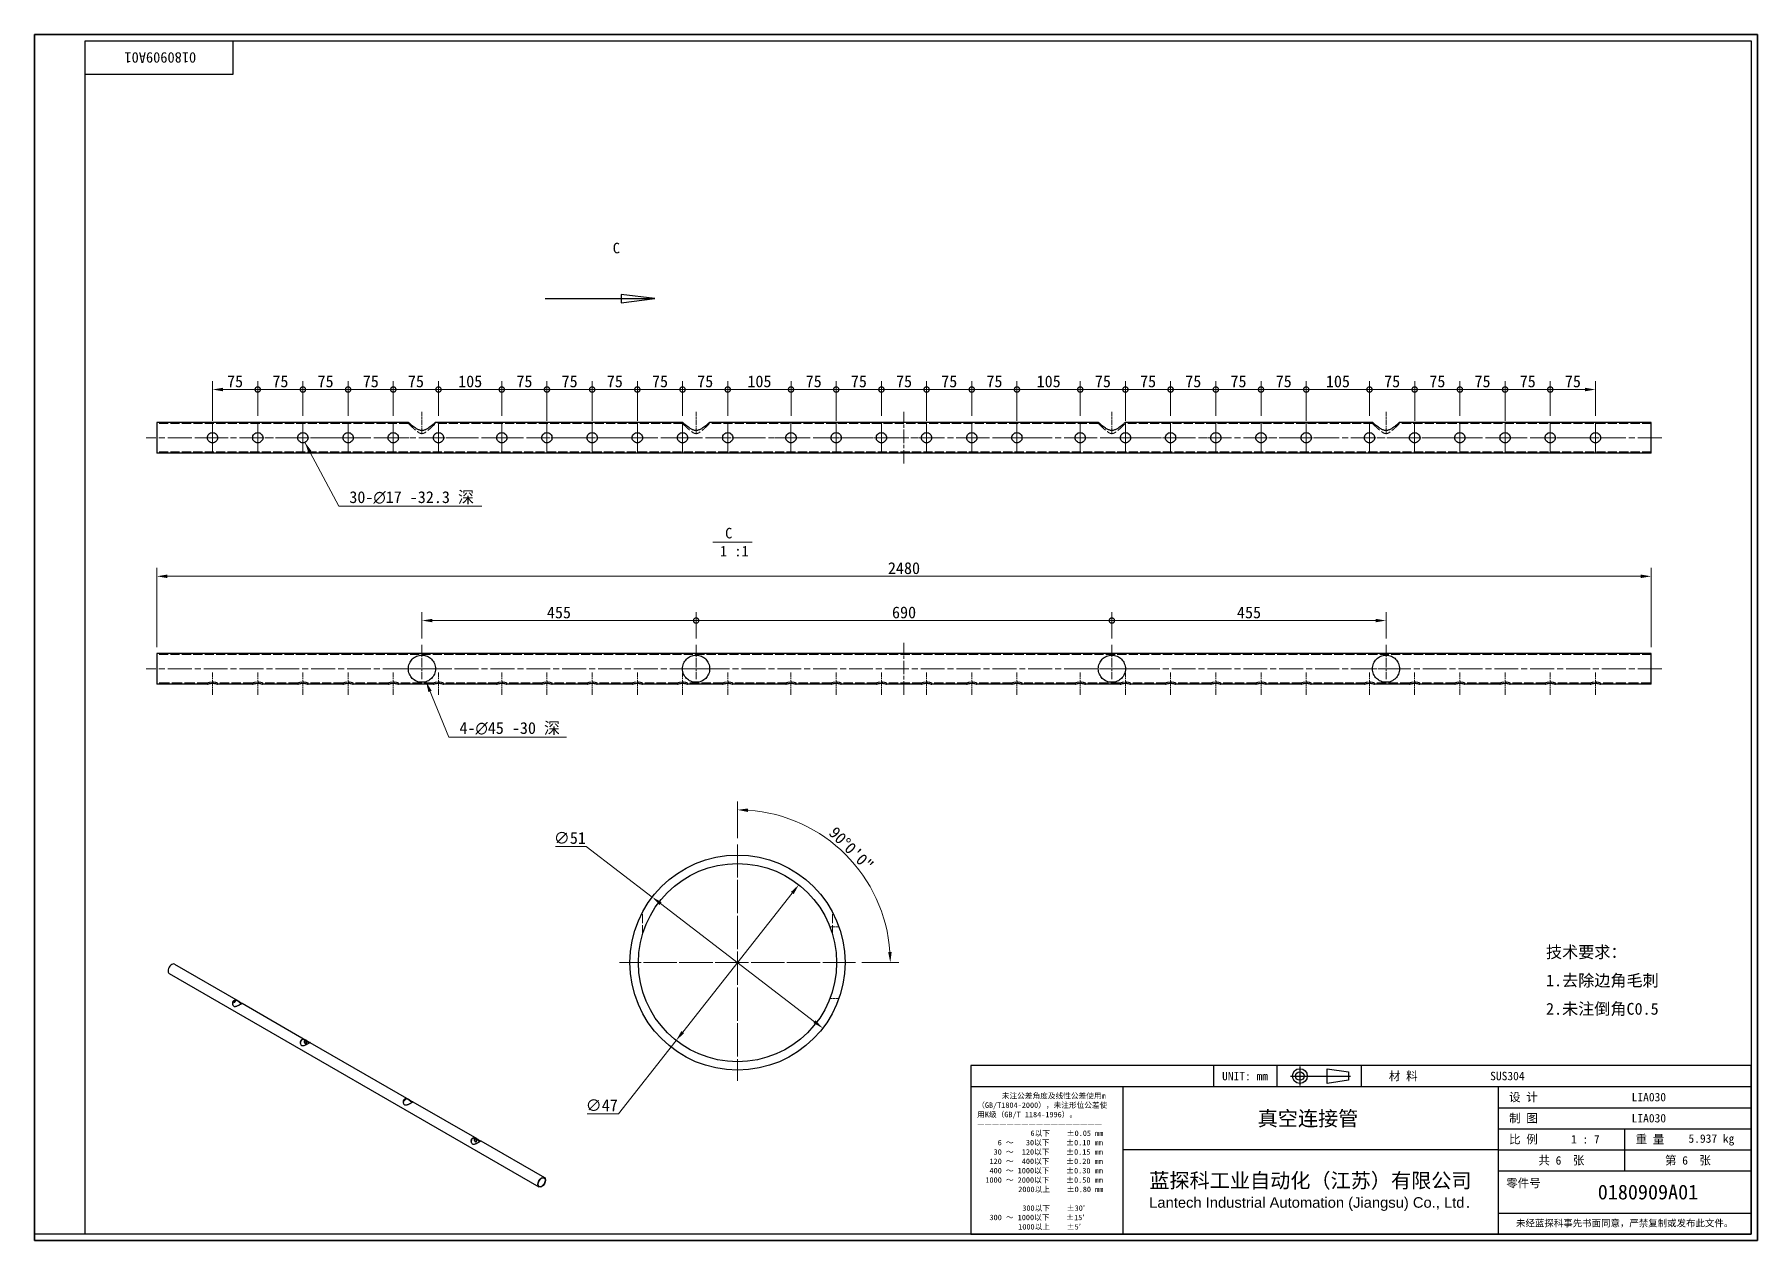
# Model space of a CAD drawing. Header units: millimetres. Extents: x 42 to 2902, y 38 to 2041.
import ezdxf
from ezdxf.enums import TextEntityAlignment as Align

# ---------------------------------------------------------------- set-up
doc = ezdxf.new("R2010")
doc.units = ezdxf.units.MM
doc.header["$LTSCALE"] = 7
doc.linetypes.add('CHAIN', pattern=[0.3543, 0.2362, -0.0295, 0.0591, -0.0295])
doc.linetypes.add('DASHED', pattern=[0.2067, 0.1654, -0.0413])
for name, color, linetype, lineweight in [('1', 7, 'Continuous', 18), ('可见 (ISO)', 7, 'Continuous', 25), ('图框 (ISO)', 7, 'Continuous', 35), ('标题 (ISO)', 7, 'Continuous', 25)]:
    doc.layers.add(name, color=color, linetype=linetype, lineweight=lineweight)
for name, color, linetype, lineweight, true_color in [('中心标记 (ISO)', 1, 'CHAIN', 18, 0xff0000), ('中心线 (ISO)', 1, 'CHAIN', 18, 0xff0000), ('剖切线 (ISO)', 7, 'CHAIN', 25, 0x008000), ('尺寸 (ISO)', 7, 'Continuous', 18, 0x008000), ('符号 (ISO)', 7, 'Continuous', 18, 0x008000), ('隐藏 (ISO)', 5, 'DASHED', 18, 0x0000ff)]:
    doc.layers.add(name, color=color, linetype=linetype, lineweight=lineweight, true_color=true_color)
doc.styles.add('HZ_33', font='simfang.ttf')
doc.styles.add('文本样式164', font='SimSun.ttf')
doc.styles.add('文本样式165', font='SimSun.ttf')
doc.styles.add('文本样式74', font='SimSun.ttf')
doc.styles.add('最新国标', font='simfang.ttf')
doc.styles.add('注释文本 (ISO)', font='simfang.ttf')
doc.dimstyles.new('默认 (GB)', dxfattribs={"dimscale": 7, "dimtxt": 2.8, "dimasz": 2.5, "dimexe": 2, "dimexo": 1.5, "dimgap": 0.5, "dimtad": 1, "dimtoh": 1, "dimdsep": 46, "dimtxsty": '最新国标', "dimcen": 0.09, "dimdle": 10, "dimclrd": 256, "dimclre": 256, "dimclrt": 256, "dimaunit": 1, "dimadec": 3, "dimazin": 2, "dimtfac": 0.535714, "dimtdec": 3, "dimtmove": 0, "dimatfit": 3, "dimfxl": 0, "dimtolj": 1, "dimlwd": -1, "dimlwe": -1, "dimarcsym": 0})
doc.dimstyles.new('默认 (GB)$7', dxfattribs={"dimscale": 7, "dimtxt": 2.8, "dimasz": 2.5, "dimexe": 2, "dimexo": 1.5, "dimgap": 0.5, "dimtad": 1, "dimtoh": 1, "dimdsep": 46, "dimtxsty": '最新国标', "dimcen": 0.09, "dimdle": 10, "dimclrd": 256, "dimclre": 256, "dimclrt": 256, "dimaunit": 1, "dimadec": 3, "dimazin": 2, "dimtfac": 0.535714, "dimtdec": 3, "dimtmove": 0, "dimatfit": 3, "dimfxl": 0, "dimtolj": 1, "dimlwd": -1, "dimlwe": -1, "dimarcsym": 0})

msp = doc.modelspace()

# ---------------------------------------------------------------- texts
at = {"layer": '符号 (ISO)', "char_height": 19.6}
for s, insert, width, attachment_point, line_spacing_factor, style in [('30-\\fAIGDT|b0|i0;{\\H19.6000;n}\\fFangSong|b0|i0;{\\H19.6000;17 -32.3 深}', (564.519, 1260.677), 229.63734, 7, 0.49, '最新国标'), ('4-\\fAIGDT|b0|i0;{\\H19.6000;n}\\fFangSong|b0|i0;{\\H19.6000;45 -30 深}', (747.27, 877.432), 185.18316, 7, 0.49, '最新国标'), ('\\fFangSong|b0|i0;{\\H19.6000;技术要求：\\P}\\fFangSong|b0|i0;{\\H19.6000;1.去除边角毛刺\\P}\\fFangSong|b0|i0;{\\H19.6000;2.未注倒角C0.5\\P}', (2550.446, 469.082), 205.39883, 4, 1.441304, '注释文本 (ISO)')]:
    msp.add_mtext(s, dxfattribs=dict(at, insert=insert, width=width, attachment_point=attachment_point, line_spacing_factor=line_spacing_factor, style=style))
at = {"layer": '符号 (ISO)', "char_height": 17.5, "attachment_point": 7, "style": 'HZ_33'}
for s, insert in [('C ', (1188.193, 1203.748)), (' 1 :1', (1167.76, 1173.884))]:
    msp.add_mtext(s, dxfattribs=dict(at, insert=insert))

# ---------------------------------------------------------------- blocks, each defined once
blk = doc.blocks.new('图框 最新国标')
at = {"layer": '图框 (ISO)'}
for p, q in [((6, 7), (6, 291.5)), ((6, 291.5), (414.5, 291.5)), ((414.5, 291.5), (414.5, 5.5)), ((6, 7), (6, 5.5)), ((6, 7), (6, 5.5)), ((414.5, 5.5), (6, 5.5))]:
    blk.add_line(p, q, dxfattribs=at)
at = {"layer": '图框 (ISO)', "color": 7, "linetype": 'Continuous', "lineweight": 25}
for p, q in [((18, 290), (413, 290)), ((18, 7), (18, 290)), ((18, 290), (413, 290)), ((53, 290), (53, 282)), ((413, 290), (413, 7)), ((413, 290), (413, 7)), ((53, 282), (18, 282)), ((413, 7), (6, 7)), ((413, 7), (18, 7))]:
    blk.add_line(p, q, dxfattribs=at)
at = {"layer": '图框 (ISO)', "style": '文本样式74'}
blk.add_attdef('零件代号_001', (44.34, 287.25), '', height=2.5, rotation=180, dxfattribs=at)
blk = doc.blocks.new('标题栏 最新国标')
at = {"layer": '标题 (ISO)'}
for p, q in [((381.98, -183.84), (196.98, -183.84)), ((196.98, -183.84), (196.98, -223.84)), ((254.48, -183.84), (254.48, -188.84)), ((269.48, -183.84), (269.48, -188.84)), ((281.48, -188.09), (281.48, -184.59)), ((281.48, -184.59), (286.48, -185.34)), ((286.48, -187.34), (281.48, -188.09)), ((286.48, -185.34), (286.48, -187.34)), ((289.48, -183.84), (289.48, -188.84)), ((381.98, -223.84), (381.98, -183.84)), ((383.48, -183.84), (383.48, -225.34)), ((196.98, -188.84), (381.98, -188.84)), ((232.98, -188.84), (232.98, -223.84)), ((321.98, -188.84), (321.98, -223.84)), ((321.98, -193.84), (381.98, -193.84)), ((321.98, -198.84), (381.98, -198.84)), ((351.98, -198.84), (351.98, -208.84)), ((321.98, -203.84), (232.98, -203.84)), ((321.98, -203.84), (381.98, -203.84)), ((321.98, -208.84), (381.98, -208.84)), ((321.98, -218.84), (381.98, -218.84)), ((196.98, -223.84), (381.98, -223.84)), ((383.48, -225.34), (196.98, -225.34))]:
    blk.add_line(p, q, dxfattribs=at)
at = {"layer": '标题 (ISO)', "linetype": 'CHAIN', "ltscale": 15.834605}
blk.add_line((272.73, -186.34), (286.98, -186.34), dxfattribs=at)
at = {"layer": '标题 (ISO)', "linetype": 'CHAIN', "ltscale": 5.000333}
blk.add_line((274.98, -184.09), (274.98, -188.59), dxfattribs=at)
at = {"layer": '标题 (ISO)'}
for radius in [1.75, 1]:
    blk.add_circle((274.98, -186.34), radius, dxfattribs=at)
at = {"layer": '1', "style": '文本样式164'}
for s, p in [('UNIT: mm', (261.98, -186.34)), ('材 料', (299.48, -186.34)), ('设 计', (327.98, -191.34)), ('制 图', (327.98, -196.34)), ('比 例', (327.98, -201.34)), ('重 量', (357.98, -201.34)), ('共 6  张', (336.98, -206.34)), ('第 6  张', (366.98, -206.34))]:
    blk.add_text(s, height=2, dxfattribs=at).set_placement(p, align=Align.MIDDLE_CENTER)
at = {"layer": '标题 (ISO)', "style": '注释文本 (ISO)'}
for s, insert, char_height, attachment_point, line_spacing_factor in [('\\fSimSun|b0|i0;{\\H1.3000;      未注公差角度及线性公差使用m\\P}\\fSimSun|b0|i0;{\\H1.3000;（GB/T1804-2000），未注形位公差使\\P}\\fSimSun|b0|i0;{\\H1.3000;用K级（GB/T 1184-1996）。\\P}\\fSimSun|b0|i0;{\\H1.3000;—————————————————\\P}\\fSimSun|b0|i0;{\\H1.3000;             6以下    ±0.05 mm\\P}\\fSimSun|b0|i0;{\\H1.3000;     6 ～   30以下    ±0.10 mm\\P}\\fSimSun|b0|i0;{\\H1.3000;    30 ～  120以下    ±0.15 mm\\P}\\fSimSun|b0|i0;{\\H1.3000;   120 ～  400以下    ±0.20 mm\\P}\\fSimSun|b0|i0;{\\H1.3000;   400 ～ 1000以下    ±0.30 mm\\P}\\fSimSun|b0|i0;{\\H1.3000;  1000 ～ 2000以下    ±0.50 mm\\P}\\fSimSun|b0|i0;{\\H1.3000;          2000以上    ±0.80 mm\\P}\\fSimSun|b0|i0;{\\H1.3000;\\P}\\fSimSun|b0|i0;{\\H1.3000;           300以下    ±30′\\P}\\fSimSun|b0|i0;{\\H1.3000;   300 ～ 1000以下    ±15′\\P}\\fSimSun|b0|i0;{\\H1.3000;          1000以上    ±5′}', (198.48, -206.63), 1.3, 4, 1.023913), ('{\\fMicrosoft YaHei|b0|i0|c134|p34;\\H1.75x;蓝探科工业自动化（江苏）有限公司\\P\\fArial|b0|i0|c0|p34;\\H0.71429x;Lantech Industrial Automation (Jiangsu) Co., Ltd\\fFangSong|b0|i0|c134|p49;.\\H1.15195x; }', (277.48, -213.84), 2, 5, 0.978695)]:
    blk.add_mtext(s, dxfattribs=dict(at, insert=insert, char_height=char_height, attachment_point=attachment_point, line_spacing_factor=line_spacing_factor))
at = {"layer": '标题 (ISO)', "attachment_point": 5, "style": '注释文本 (ISO)'}
for s, insert, char_height in [('\\fFangSong|b0|i0;零件号', (327.98, -211.84), 2), ('\\fSimSun|b0|i0;{\\H1.6000;未经蓝探科事先书面同意，严禁复制或发布此文件。}', (351.98, -221.34), 1.6)]:
    blk.add_mtext(s, dxfattribs=dict(at, insert=insert, char_height=char_height))
at = {"layer": '标题 (ISO)'}
for tag, p, height, style in [('材料_001', (320.09, -187.33), 2, '注释文本 (ISO)'), ('设计人_001', (353.63, -192.33), 2, '注释文本 (ISO)'), ('库存编号_001', (264.98, -198.15), 3.5, '文本样式165'), ('设计人_001', (353.63, -197.33), 2, '注释文本 (ISO)'), ('视图比例_001', (339.26, -202.33), 2, '注释文本 (ISO)'), ('质量\\P3;_001', (367.1, -202.16), 2, '注释文本 (ISO)'), ('零件代号_001', (345.61, -215.59), 3.5, '文本样式165')]:
    blk.add_attdef(tag, p, '', height=height, dxfattribs=dict(at, style=style))
blk = doc.blocks.new('_DotSmall')
at = {"color": 0, "linetype": 'ByBlock', "const_width": 0.5}
blk.add_lwpolyline([(-0.0625, 0, 1), (0.0625, 0, 1)], format="xyb", close=True, dxfattribs=at)
blk = doc.blocks.new('*D5')
at = {"layer": 'Defpoints', "color": 0, "transparency": 16777216}
for p in [(412.5, 1451.1), (337.5, 1388.6), (412.5, 1397.1)]:
    blk.add_point(p, dxfattribs=at)
at = {"layer": '尺寸 (ISO)', "color": 116, "true_color": 0x00803f, "transparency": 16777216}
for p, q in [((337.5, 1399.1), (337.5, 1465.1)), ((412.5, 1407.6), (412.5, 1465.1)), ((355, 1451.1), (412.5, 1451.1))]:
    blk.add_line(p, q, dxfattribs=at)
blk.add_solid([(355, 1454), (355, 1448.2), (337.5, 1451.1)], dxfattribs=at)
at = {"layer": '尺寸 (ISO)', "color": 116, "true_color": 0x00803f, "transparency": 16777216, "xscale": 17.5, "yscale": 17.5, "zscale": 17.5}
blk.add_blockref('_DotSmall', (412.5, 1451.1), dxfattribs=at)
at = {"layer": '尺寸 (ISO)', "transparency": 16777216, "insert": (374.9, 1464.5), "char_height": 19.6, "attachment_point": 5, "style": '最新国标'}
blk.add_mtext('\\A1;75', dxfattribs=at)
blk = doc.blocks.new('*D7')
at = {"layer": 'Defpoints', "color": 0, "transparency": 16777216}
for p in [(487.5, 1451.1), (412.5, 1397.1), (487.5, 1397.1)]:
    blk.add_point(p, dxfattribs=at)
at = {"layer": '尺寸 (ISO)', "color": 116, "true_color": 0x00803f, "transparency": 16777216}
for p, q in [((412.5, 1407.6), (412.5, 1465.1)), ((487.5, 1407.6), (487.5, 1465.1)), ((412.5, 1451.1), (487.5, 1451.1))]:
    blk.add_line(p, q, dxfattribs=at)
at = {"layer": '尺寸 (ISO)', "color": 116, "true_color": 0x00803f, "transparency": 16777216, "xscale": 17.5, "yscale": 17.5, "zscale": 17.5, "rotation": 180}
blk.add_blockref('_DotSmall', (412.5, 1451.1), dxfattribs=at)
at = {"layer": '尺寸 (ISO)', "color": 116, "true_color": 0x00803f, "transparency": 16777216, "xscale": 17.5, "yscale": 17.5, "zscale": 17.5}
blk.add_blockref('_DotSmall', (487.5, 1451.1), dxfattribs=at)
at = {"layer": '尺寸 (ISO)', "transparency": 16777216, "insert": (450.1, 1464.5), "char_height": 19.6, "attachment_point": 5, "style": '最新国标'}
blk.add_mtext('\\A1;75', dxfattribs=at)
blk = doc.blocks.new('*D8')
at = {"layer": 'Defpoints', "color": 0, "transparency": 16777216}
for p in [(562.5, 1451.1), (487.5, 1397.1), (562.5, 1397.1)]:
    blk.add_point(p, dxfattribs=at)
at = {"layer": '尺寸 (ISO)', "color": 116, "true_color": 0x00803f, "transparency": 16777216}
for p, q in [((487.5, 1407.6), (487.5, 1465.1)), ((562.5, 1407.6), (562.5, 1465.1)), ((487.5, 1451.1), (562.5, 1451.1))]:
    blk.add_line(p, q, dxfattribs=at)
at = {"layer": '尺寸 (ISO)', "color": 116, "true_color": 0x00803f, "transparency": 16777216, "xscale": 17.5, "yscale": 17.5, "zscale": 17.5, "rotation": 180}
blk.add_blockref('_DotSmall', (487.5, 1451.1), dxfattribs=at)
at = {"layer": '尺寸 (ISO)', "color": 116, "true_color": 0x00803f, "transparency": 16777216, "xscale": 17.5, "yscale": 17.5, "zscale": 17.5}
blk.add_blockref('_DotSmall', (562.5, 1451.1), dxfattribs=at)
at = {"layer": '尺寸 (ISO)', "transparency": 16777216, "insert": (525.1, 1464.5), "char_height": 19.6, "attachment_point": 5, "style": '最新国标'}
blk.add_mtext('\\A1;75', dxfattribs=at)
blk = doc.blocks.new('*D9')
at = {"layer": 'Defpoints', "color": 0, "transparency": 16777216}
for p in [(637.5, 1451.1), (562.5, 1397.1), (637.5, 1397.1)]:
    blk.add_point(p, dxfattribs=at)
at = {"layer": '尺寸 (ISO)', "color": 116, "true_color": 0x00803f, "transparency": 16777216}
for p, q in [((562.5, 1407.6), (562.5, 1465.1)), ((637.5, 1407.6), (637.5, 1465.1)), ((562.5, 1451.1), (637.5, 1451.1))]:
    blk.add_line(p, q, dxfattribs=at)
at = {"layer": '尺寸 (ISO)', "color": 116, "true_color": 0x00803f, "transparency": 16777216, "xscale": 17.5, "yscale": 17.5, "zscale": 17.5, "rotation": 180}
blk.add_blockref('_DotSmall', (562.5, 1451.1), dxfattribs=at)
at = {"layer": '尺寸 (ISO)', "color": 116, "true_color": 0x00803f, "transparency": 16777216, "xscale": 17.5, "yscale": 17.5, "zscale": 17.5}
blk.add_blockref('_DotSmall', (637.5, 1451.1), dxfattribs=at)
at = {"layer": '尺寸 (ISO)', "transparency": 16777216, "insert": (600.1, 1464.5), "char_height": 19.6, "attachment_point": 5, "style": '最新国标'}
blk.add_mtext('\\A1;75', dxfattribs=at)
blk = doc.blocks.new('*D10')
at = {"layer": 'Defpoints', "color": 0, "transparency": 16777216}
for p in [(712.5, 1451.1), (637.5, 1397.1), (712.5, 1397.1)]:
    blk.add_point(p, dxfattribs=at)
at = {"layer": '尺寸 (ISO)', "color": 116, "true_color": 0x00803f, "transparency": 16777216}
for p, q in [((637.5, 1407.6), (637.5, 1465.1)), ((712.5, 1407.6), (712.5, 1465.1)), ((637.5, 1451.1), (712.5, 1451.1))]:
    blk.add_line(p, q, dxfattribs=at)
at = {"layer": '尺寸 (ISO)', "color": 116, "true_color": 0x00803f, "transparency": 16777216, "xscale": 17.5, "yscale": 17.5, "zscale": 17.5, "rotation": 180}
blk.add_blockref('_DotSmall', (637.5, 1451.1), dxfattribs=at)
at = {"layer": '尺寸 (ISO)', "color": 116, "true_color": 0x00803f, "transparency": 16777216, "xscale": 17.5, "yscale": 17.5, "zscale": 17.5}
blk.add_blockref('_DotSmall', (712.5, 1451.1), dxfattribs=at)
at = {"layer": '尺寸 (ISO)', "transparency": 16777216, "insert": (675.1, 1464.5), "char_height": 19.6, "attachment_point": 5, "style": '最新国标'}
blk.add_mtext('\\A1;75', dxfattribs=at)
blk = doc.blocks.new('*D11')
at = {"layer": 'Defpoints', "color": 0, "transparency": 16777216}
for p in [(817.5, 1451.1), (712.5, 1397.1), (817.5, 1397.1)]:
    blk.add_point(p, dxfattribs=at)
at = {"layer": '尺寸 (ISO)', "color": 116, "true_color": 0x00803f, "transparency": 16777216}
for p, q in [((712.5, 1407.6), (712.5, 1465.1)), ((817.5, 1407.6), (817.5, 1465.1)), ((712.5, 1451.1), (817.5, 1451.1))]:
    blk.add_line(p, q, dxfattribs=at)
at = {"layer": '尺寸 (ISO)', "color": 116, "true_color": 0x00803f, "transparency": 16777216, "xscale": 17.5, "yscale": 17.5, "zscale": 17.5, "rotation": 180}
blk.add_blockref('_DotSmall', (712.5, 1451.1), dxfattribs=at)
at = {"layer": '尺寸 (ISO)', "color": 116, "true_color": 0x00803f, "transparency": 16777216, "xscale": 17.5, "yscale": 17.5, "zscale": 17.5}
blk.add_blockref('_DotSmall', (817.5, 1451.1), dxfattribs=at)
at = {"layer": '尺寸 (ISO)', "transparency": 16777216, "insert": (765.1, 1464.5), "char_height": 19.6, "attachment_point": 5, "style": '最新国标'}
blk.add_mtext('\\A1;105', dxfattribs=at)
blk = doc.blocks.new('*D12')
at = {"layer": 'Defpoints', "color": 0, "transparency": 16777216}
for p in [(892.5, 1451.1), (817.5, 1397.1), (892.5, 1388.6)]:
    blk.add_point(p, dxfattribs=at)
at = {"layer": '尺寸 (ISO)', "color": 116, "true_color": 0x00803f, "transparency": 16777216}
for p, q in [((817.5, 1407.6), (817.5, 1465.1)), ((892.5, 1399.1), (892.5, 1465.1)), ((817.5, 1451.1), (892.5, 1451.1))]:
    blk.add_line(p, q, dxfattribs=at)
at = {"layer": '尺寸 (ISO)', "color": 116, "true_color": 0x00803f, "transparency": 16777216, "xscale": 17.5, "yscale": 17.5, "zscale": 17.5, "rotation": 180}
blk.add_blockref('_DotSmall', (817.5, 1451.1), dxfattribs=at)
at = {"layer": '尺寸 (ISO)', "color": 116, "true_color": 0x00803f, "transparency": 16777216, "xscale": 17.5, "yscale": 17.5, "zscale": 17.5}
blk.add_blockref('_DotSmall', (892.5, 1451.1), dxfattribs=at)
at = {"layer": '尺寸 (ISO)', "transparency": 16777216, "insert": (855.1, 1464.5), "char_height": 19.6, "attachment_point": 5, "style": '最新国标'}
blk.add_mtext('\\A1;75', dxfattribs=at)
blk = doc.blocks.new('*D13')
at = {"layer": 'Defpoints', "color": 0, "transparency": 16777216}
for p in [(967.5, 1451.1), (892.5, 1388.6), (967.5, 1388.6)]:
    blk.add_point(p, dxfattribs=at)
at = {"layer": '尺寸 (ISO)', "color": 116, "true_color": 0x00803f, "transparency": 16777216}
for p, q in [((892.5, 1399.1), (892.5, 1465.1)), ((967.5, 1399.1), (967.5, 1465.1)), ((892.5, 1451.1), (967.5, 1451.1))]:
    blk.add_line(p, q, dxfattribs=at)
at = {"layer": '尺寸 (ISO)', "color": 116, "true_color": 0x00803f, "transparency": 16777216, "xscale": 17.5, "yscale": 17.5, "zscale": 17.5, "rotation": 180}
blk.add_blockref('_DotSmall', (892.5, 1451.1), dxfattribs=at)
at = {"layer": '尺寸 (ISO)', "color": 116, "true_color": 0x00803f, "transparency": 16777216, "xscale": 17.5, "yscale": 17.5, "zscale": 17.5}
blk.add_blockref('_DotSmall', (967.5, 1451.1), dxfattribs=at)
at = {"layer": '尺寸 (ISO)', "transparency": 16777216, "insert": (930.1, 1464.5), "char_height": 19.6, "attachment_point": 5, "style": '最新国标'}
blk.add_mtext('\\A1;75', dxfattribs=at)
blk = doc.blocks.new('*D14')
at = {"layer": 'Defpoints', "color": 0, "transparency": 16777216}
for p in [(1042.5, 1451.1), (967.5, 1388.6), (1042.5, 1388.6)]:
    blk.add_point(p, dxfattribs=at)
at = {"layer": '尺寸 (ISO)', "color": 116, "true_color": 0x00803f, "transparency": 16777216}
for p, q in [((967.5, 1399.1), (967.5, 1465.1)), ((1042.5, 1399.1), (1042.5, 1465.1)), ((967.5, 1451.1), (1042.5, 1451.1))]:
    blk.add_line(p, q, dxfattribs=at)
at = {"layer": '尺寸 (ISO)', "color": 116, "true_color": 0x00803f, "transparency": 16777216, "xscale": 17.5, "yscale": 17.5, "zscale": 17.5, "rotation": 180}
blk.add_blockref('_DotSmall', (967.5, 1451.1), dxfattribs=at)
at = {"layer": '尺寸 (ISO)', "color": 116, "true_color": 0x00803f, "transparency": 16777216, "xscale": 17.5, "yscale": 17.5, "zscale": 17.5}
blk.add_blockref('_DotSmall', (1042.5, 1451.1), dxfattribs=at)
at = {"layer": '尺寸 (ISO)', "transparency": 16777216, "insert": (1005.1, 1464.5), "char_height": 19.6, "attachment_point": 5, "style": '最新国标'}
blk.add_mtext('\\A1;75', dxfattribs=at)
blk = doc.blocks.new('*D15')
at = {"layer": 'Defpoints', "color": 0, "transparency": 16777216}
for p in [(1117.5, 1451.1), (1042.5, 1388.6), (1117.5, 1397.1)]:
    blk.add_point(p, dxfattribs=at)
at = {"layer": '尺寸 (ISO)', "color": 116, "true_color": 0x00803f, "transparency": 16777216}
for p, q in [((1042.5, 1399.1), (1042.5, 1465.1)), ((1117.5, 1407.6), (1117.5, 1465.1)), ((1042.5, 1451.1), (1117.5, 1451.1))]:
    blk.add_line(p, q, dxfattribs=at)
at = {"layer": '尺寸 (ISO)', "color": 116, "true_color": 0x00803f, "transparency": 16777216, "xscale": 17.5, "yscale": 17.5, "zscale": 17.5, "rotation": 180}
blk.add_blockref('_DotSmall', (1042.5, 1451.1), dxfattribs=at)
at = {"layer": '尺寸 (ISO)', "color": 116, "true_color": 0x00803f, "transparency": 16777216, "xscale": 17.5, "yscale": 17.5, "zscale": 17.5}
blk.add_blockref('_DotSmall', (1117.5, 1451.1), dxfattribs=at)
at = {"layer": '尺寸 (ISO)', "transparency": 16777216, "insert": (1080.1, 1464.5), "char_height": 19.6, "attachment_point": 5, "style": '最新国标'}
blk.add_mtext('\\A1;75', dxfattribs=at)
blk = doc.blocks.new('*D16')
at = {"layer": 'Defpoints', "color": 0, "transparency": 16777216}
for p in [(1192.5, 1451.1), (1117.5, 1397.1), (1192.5, 1397.1)]:
    blk.add_point(p, dxfattribs=at)
at = {"layer": '尺寸 (ISO)', "color": 116, "true_color": 0x00803f, "transparency": 16777216}
for p, q in [((1117.5, 1407.6), (1117.5, 1465.1)), ((1192.5, 1407.6), (1192.5, 1465.1)), ((1117.5, 1451.1), (1192.5, 1451.1))]:
    blk.add_line(p, q, dxfattribs=at)
at = {"layer": '尺寸 (ISO)', "color": 116, "true_color": 0x00803f, "transparency": 16777216, "xscale": 17.5, "yscale": 17.5, "zscale": 17.5, "rotation": 180}
blk.add_blockref('_DotSmall', (1117.5, 1451.1), dxfattribs=at)
at = {"layer": '尺寸 (ISO)', "color": 116, "true_color": 0x00803f, "transparency": 16777216, "xscale": 17.5, "yscale": 17.5, "zscale": 17.5}
blk.add_blockref('_DotSmall', (1192.5, 1451.1), dxfattribs=at)
at = {"layer": '尺寸 (ISO)', "transparency": 16777216, "insert": (1155.1, 1464.5), "char_height": 19.6, "attachment_point": 5, "style": '最新国标'}
blk.add_mtext('\\A1;75', dxfattribs=at)
blk = doc.blocks.new('*D17')
at = {"layer": 'Defpoints', "color": 0, "transparency": 16777216}
for p in [(1297.5, 1451.1), (1192.5, 1397.1), (1297.5, 1397.1)]:
    blk.add_point(p, dxfattribs=at)
at = {"layer": '尺寸 (ISO)', "color": 116, "true_color": 0x00803f, "transparency": 16777216}
for p, q in [((1192.5, 1407.6), (1192.5, 1465.1)), ((1297.5, 1407.6), (1297.5, 1465.1)), ((1192.5, 1451.1), (1297.5, 1451.1))]:
    blk.add_line(p, q, dxfattribs=at)
at = {"layer": '尺寸 (ISO)', "color": 116, "true_color": 0x00803f, "transparency": 16777216, "xscale": 17.5, "yscale": 17.5, "zscale": 17.5, "rotation": 180}
blk.add_blockref('_DotSmall', (1192.5, 1451.1), dxfattribs=at)
at = {"layer": '尺寸 (ISO)', "color": 116, "true_color": 0x00803f, "transparency": 16777216, "xscale": 17.5, "yscale": 17.5, "zscale": 17.5}
blk.add_blockref('_DotSmall', (1297.5, 1451.1), dxfattribs=at)
at = {"layer": '尺寸 (ISO)', "transparency": 16777216, "insert": (1245.1, 1464.5), "char_height": 19.6, "attachment_point": 5, "style": '最新国标'}
blk.add_mtext('\\A1;105', dxfattribs=at)
blk = doc.blocks.new('*D18')
at = {"layer": 'Defpoints', "color": 0, "transparency": 16777216}
for p in [(1372.5, 1451.1), (1297.5, 1397.1), (1372.5, 1388.6)]:
    blk.add_point(p, dxfattribs=at)
at = {"layer": '尺寸 (ISO)', "color": 116, "true_color": 0x00803f, "transparency": 16777216}
for p, q in [((1297.5, 1407.6), (1297.5, 1465.1)), ((1372.5, 1399.1), (1372.5, 1465.1)), ((1297.5, 1451.1), (1372.5, 1451.1))]:
    blk.add_line(p, q, dxfattribs=at)
at = {"layer": '尺寸 (ISO)', "color": 116, "true_color": 0x00803f, "transparency": 16777216, "xscale": 17.5, "yscale": 17.5, "zscale": 17.5, "rotation": 180}
blk.add_blockref('_DotSmall', (1297.5, 1451.1), dxfattribs=at)
at = {"layer": '尺寸 (ISO)', "color": 116, "true_color": 0x00803f, "transparency": 16777216, "xscale": 17.5, "yscale": 17.5, "zscale": 17.5}
blk.add_blockref('_DotSmall', (1372.5, 1451.1), dxfattribs=at)
at = {"layer": '尺寸 (ISO)', "transparency": 16777216, "insert": (1335.1, 1464.5), "char_height": 19.6, "attachment_point": 5, "style": '最新国标'}
blk.add_mtext('\\A1;75', dxfattribs=at)
blk = doc.blocks.new('*D19')
at = {"layer": 'Defpoints', "color": 0, "transparency": 16777216}
for p in [(1447.5, 1451.1), (1372.5, 1388.6), (1447.5, 1397.1)]:
    blk.add_point(p, dxfattribs=at)
at = {"layer": '尺寸 (ISO)', "color": 116, "true_color": 0x00803f, "transparency": 16777216}
for p, q in [((1372.5, 1399.1), (1372.5, 1465.1)), ((1447.5, 1407.6), (1447.5, 1465.1)), ((1372.5, 1451.1), (1447.5, 1451.1))]:
    blk.add_line(p, q, dxfattribs=at)
at = {"layer": '尺寸 (ISO)', "color": 116, "true_color": 0x00803f, "transparency": 16777216, "xscale": 17.5, "yscale": 17.5, "zscale": 17.5, "rotation": 180}
blk.add_blockref('_DotSmall', (1372.5, 1451.1), dxfattribs=at)
at = {"layer": '尺寸 (ISO)', "color": 116, "true_color": 0x00803f, "transparency": 16777216, "xscale": 17.5, "yscale": 17.5, "zscale": 17.5}
blk.add_blockref('_DotSmall', (1447.5, 1451.1), dxfattribs=at)
at = {"layer": '尺寸 (ISO)', "transparency": 16777216, "insert": (1410.1, 1464.5), "char_height": 19.6, "attachment_point": 5, "style": '最新国标'}
blk.add_mtext('\\A1;75', dxfattribs=at)
blk = doc.blocks.new('*D20')
at = {"layer": 'Defpoints', "color": 0, "transparency": 16777216}
for p in [(1522.5, 1451.1), (1447.5, 1397.1), (1522.5, 1388.6)]:
    blk.add_point(p, dxfattribs=at)
at = {"layer": '尺寸 (ISO)', "color": 116, "true_color": 0x00803f, "transparency": 16777216}
for p, q in [((1447.5, 1407.6), (1447.5, 1465.1)), ((1522.5, 1399.1), (1522.5, 1465.1)), ((1447.5, 1451.1), (1522.5, 1451.1))]:
    blk.add_line(p, q, dxfattribs=at)
at = {"layer": '尺寸 (ISO)', "color": 116, "true_color": 0x00803f, "transparency": 16777216, "xscale": 17.5, "yscale": 17.5, "zscale": 17.5, "rotation": 180}
blk.add_blockref('_DotSmall', (1447.5, 1451.1), dxfattribs=at)
at = {"layer": '尺寸 (ISO)', "color": 116, "true_color": 0x00803f, "transparency": 16777216, "xscale": 17.5, "yscale": 17.5, "zscale": 17.5}
blk.add_blockref('_DotSmall', (1522.5, 1451.1), dxfattribs=at)
at = {"layer": '尺寸 (ISO)', "transparency": 16777216, "insert": (1485.1, 1464.5), "char_height": 19.6, "attachment_point": 5, "style": '最新国标'}
blk.add_mtext('\\A1;75', dxfattribs=at)
blk = doc.blocks.new('*D21')
at = {"layer": 'Defpoints', "color": 0, "transparency": 16777216}
for p in [(1597.5, 1451.1), (1522.5, 1388.6), (1597.5, 1397.1)]:
    blk.add_point(p, dxfattribs=at)
at = {"layer": '尺寸 (ISO)', "color": 116, "true_color": 0x00803f, "transparency": 16777216}
for p, q in [((1522.5, 1399.1), (1522.5, 1465.1)), ((1597.5, 1407.6), (1597.5, 1465.1)), ((1522.5, 1451.1), (1597.5, 1451.1))]:
    blk.add_line(p, q, dxfattribs=at)
at = {"layer": '尺寸 (ISO)', "color": 116, "true_color": 0x00803f, "transparency": 16777216, "xscale": 17.5, "yscale": 17.5, "zscale": 17.5, "rotation": 180}
blk.add_blockref('_DotSmall', (1522.5, 1451.1), dxfattribs=at)
at = {"layer": '尺寸 (ISO)', "color": 116, "true_color": 0x00803f, "transparency": 16777216, "xscale": 17.5, "yscale": 17.5, "zscale": 17.5}
blk.add_blockref('_DotSmall', (1597.5, 1451.1), dxfattribs=at)
at = {"layer": '尺寸 (ISO)', "transparency": 16777216, "insert": (1560.1, 1464.5), "char_height": 19.6, "attachment_point": 5, "style": '最新国标'}
blk.add_mtext('\\A1;75', dxfattribs=at)
blk = doc.blocks.new('*D22')
at = {"layer": 'Defpoints', "color": 0, "transparency": 16777216}
for p in [(1672.5, 1451.1), (1597.5, 1397.1), (1672.5, 1388.6)]:
    blk.add_point(p, dxfattribs=at)
at = {"layer": '尺寸 (ISO)', "color": 116, "true_color": 0x00803f, "transparency": 16777216}
for p, q in [((1597.5, 1407.6), (1597.5, 1465.1)), ((1672.5, 1399.1), (1672.5, 1465.1)), ((1597.5, 1451.1), (1672.5, 1451.1))]:
    blk.add_line(p, q, dxfattribs=at)
at = {"layer": '尺寸 (ISO)', "color": 116, "true_color": 0x00803f, "transparency": 16777216, "xscale": 17.5, "yscale": 17.5, "zscale": 17.5, "rotation": 180}
blk.add_blockref('_DotSmall', (1597.5, 1451.1), dxfattribs=at)
at = {"layer": '尺寸 (ISO)', "color": 116, "true_color": 0x00803f, "transparency": 16777216, "xscale": 17.5, "yscale": 17.5, "zscale": 17.5}
blk.add_blockref('_DotSmall', (1672.5, 1451.1), dxfattribs=at)
at = {"layer": '尺寸 (ISO)', "transparency": 16777216, "insert": (1635.1, 1464.5), "char_height": 19.6, "attachment_point": 5, "style": '最新国标'}
blk.add_mtext('\\A1;75', dxfattribs=at)
blk = doc.blocks.new('*D23')
at = {"layer": 'Defpoints', "color": 0, "transparency": 16777216}
for p in [(1777.5, 1451.1), (1672.5, 1388.6), (1777.5, 1397.1)]:
    blk.add_point(p, dxfattribs=at)
at = {"layer": '尺寸 (ISO)', "color": 116, "true_color": 0x00803f, "transparency": 16777216}
for p, q in [((1672.5, 1399.1), (1672.5, 1465.1)), ((1777.5, 1407.6), (1777.5, 1465.1)), ((1672.5, 1451.1), (1777.5, 1451.1))]:
    blk.add_line(p, q, dxfattribs=at)
at = {"layer": '尺寸 (ISO)', "color": 116, "true_color": 0x00803f, "transparency": 16777216, "xscale": 17.5, "yscale": 17.5, "zscale": 17.5, "rotation": 180}
blk.add_blockref('_DotSmall', (1672.5, 1451.1), dxfattribs=at)
at = {"layer": '尺寸 (ISO)', "color": 116, "true_color": 0x00803f, "transparency": 16777216, "xscale": 17.5, "yscale": 17.5, "zscale": 17.5}
blk.add_blockref('_DotSmall', (1777.5, 1451.1), dxfattribs=at)
at = {"layer": '尺寸 (ISO)', "transparency": 16777216, "insert": (1725.1, 1464.5), "char_height": 19.6, "attachment_point": 5, "style": '最新国标'}
blk.add_mtext('\\A1;105', dxfattribs=at)
blk = doc.blocks.new('*D24')
at = {"layer": 'Defpoints', "color": 0, "transparency": 16777216}
for p in [(1852.5, 1451.1), (1777.5, 1397.1), (1852.5, 1388.6)]:
    blk.add_point(p, dxfattribs=at)
at = {"layer": '尺寸 (ISO)', "color": 116, "true_color": 0x00803f, "transparency": 16777216}
for p, q in [((1777.5, 1407.6), (1777.5, 1465.1)), ((1852.5, 1399.1), (1852.5, 1465.1)), ((1777.5, 1451.1), (1852.5, 1451.1))]:
    blk.add_line(p, q, dxfattribs=at)
at = {"layer": '尺寸 (ISO)', "color": 116, "true_color": 0x00803f, "transparency": 16777216, "xscale": 17.5, "yscale": 17.5, "zscale": 17.5, "rotation": 180}
blk.add_blockref('_DotSmall', (1777.5, 1451.1), dxfattribs=at)
at = {"layer": '尺寸 (ISO)', "color": 116, "true_color": 0x00803f, "transparency": 16777216, "xscale": 17.5, "yscale": 17.5, "zscale": 17.5}
blk.add_blockref('_DotSmall', (1852.5, 1451.1), dxfattribs=at)
at = {"layer": '尺寸 (ISO)', "transparency": 16777216, "insert": (1815.1, 1464.5), "char_height": 19.6, "attachment_point": 5, "style": '最新国标'}
blk.add_mtext('\\A1;75', dxfattribs=at)
blk = doc.blocks.new('*D25')
at = {"layer": 'Defpoints', "color": 0, "transparency": 16777216}
for p in [(1927.5, 1451.1), (1852.5, 1388.6), (1927.5, 1397.1)]:
    blk.add_point(p, dxfattribs=at)
at = {"layer": '尺寸 (ISO)', "color": 116, "true_color": 0x00803f, "transparency": 16777216}
for p, q in [((1852.5, 1399.1), (1852.5, 1465.1)), ((1927.5, 1407.6), (1927.5, 1465.1)), ((1852.5, 1451.1), (1927.5, 1451.1))]:
    blk.add_line(p, q, dxfattribs=at)
at = {"layer": '尺寸 (ISO)', "color": 116, "true_color": 0x00803f, "transparency": 16777216, "xscale": 17.5, "yscale": 17.5, "zscale": 17.5, "rotation": 180}
blk.add_blockref('_DotSmall', (1852.5, 1451.1), dxfattribs=at)
at = {"layer": '尺寸 (ISO)', "color": 116, "true_color": 0x00803f, "transparency": 16777216, "xscale": 17.5, "yscale": 17.5, "zscale": 17.5}
blk.add_blockref('_DotSmall', (1927.5, 1451.1), dxfattribs=at)
at = {"layer": '尺寸 (ISO)', "transparency": 16777216, "insert": (1890.1, 1464.5), "char_height": 19.6, "attachment_point": 5, "style": '最新国标'}
blk.add_mtext('\\A1;75', dxfattribs=at)
blk = doc.blocks.new('*D26')
at = {"layer": 'Defpoints', "color": 0, "transparency": 16777216}
for p in [(2002.5, 1451.1), (1927.5, 1397.1), (2002.5, 1397.1)]:
    blk.add_point(p, dxfattribs=at)
at = {"layer": '尺寸 (ISO)', "color": 116, "true_color": 0x00803f, "transparency": 16777216}
for p, q in [((1927.5, 1407.6), (1927.5, 1465.1)), ((2002.5, 1407.6), (2002.5, 1465.1)), ((1927.5, 1451.1), (2002.5, 1451.1))]:
    blk.add_line(p, q, dxfattribs=at)
at = {"layer": '尺寸 (ISO)', "color": 116, "true_color": 0x00803f, "transparency": 16777216, "xscale": 17.5, "yscale": 17.5, "zscale": 17.5, "rotation": 180}
blk.add_blockref('_DotSmall', (1927.5, 1451.1), dxfattribs=at)
at = {"layer": '尺寸 (ISO)', "color": 116, "true_color": 0x00803f, "transparency": 16777216, "xscale": 17.5, "yscale": 17.5, "zscale": 17.5}
blk.add_blockref('_DotSmall', (2002.5, 1451.1), dxfattribs=at)
at = {"layer": '尺寸 (ISO)', "transparency": 16777216, "insert": (1965.1, 1464.5), "char_height": 19.6, "attachment_point": 5, "style": '最新国标'}
blk.add_mtext('\\A1;75', dxfattribs=at)
blk = doc.blocks.new('*D27')
at = {"layer": 'Defpoints', "color": 0, "transparency": 16777216}
for p in [(2077.5, 1451.1), (2002.5, 1397.1), (2077.5, 1397.1)]:
    blk.add_point(p, dxfattribs=at)
at = {"layer": '尺寸 (ISO)', "color": 116, "true_color": 0x00803f, "transparency": 16777216}
for p, q in [((2002.5, 1407.6), (2002.5, 1465.1)), ((2077.5, 1407.6), (2077.5, 1465.1)), ((2002.5, 1451.1), (2077.5, 1451.1))]:
    blk.add_line(p, q, dxfattribs=at)
at = {"layer": '尺寸 (ISO)', "color": 116, "true_color": 0x00803f, "transparency": 16777216, "xscale": 17.5, "yscale": 17.5, "zscale": 17.5, "rotation": 180}
blk.add_blockref('_DotSmall', (2002.5, 1451.1), dxfattribs=at)
at = {"layer": '尺寸 (ISO)', "color": 116, "true_color": 0x00803f, "transparency": 16777216, "xscale": 17.5, "yscale": 17.5, "zscale": 17.5}
blk.add_blockref('_DotSmall', (2077.5, 1451.1), dxfattribs=at)
at = {"layer": '尺寸 (ISO)', "transparency": 16777216, "insert": (2040.1, 1464.5), "char_height": 19.6, "attachment_point": 5, "style": '最新国标'}
blk.add_mtext('\\A1;75', dxfattribs=at)
blk = doc.blocks.new('*D28')
at = {"layer": 'Defpoints', "color": 0, "transparency": 16777216}
for p in [(2152.5, 1451.1), (2077.5, 1397.1), (2152.5, 1388.6)]:
    blk.add_point(p, dxfattribs=at)
at = {"layer": '尺寸 (ISO)', "color": 116, "true_color": 0x00803f, "transparency": 16777216}
for p, q in [((2077.5, 1407.6), (2077.5, 1465.1)), ((2152.5, 1399.1), (2152.5, 1465.1)), ((2077.5, 1451.1), (2152.5, 1451.1))]:
    blk.add_line(p, q, dxfattribs=at)
at = {"layer": '尺寸 (ISO)', "color": 116, "true_color": 0x00803f, "transparency": 16777216, "xscale": 17.5, "yscale": 17.5, "zscale": 17.5, "rotation": 180}
blk.add_blockref('_DotSmall', (2077.5, 1451.1), dxfattribs=at)
at = {"layer": '尺寸 (ISO)', "color": 116, "true_color": 0x00803f, "transparency": 16777216, "xscale": 17.5, "yscale": 17.5, "zscale": 17.5}
blk.add_blockref('_DotSmall', (2152.5, 1451.1), dxfattribs=at)
at = {"layer": '尺寸 (ISO)', "transparency": 16777216, "insert": (2115.1, 1464.5), "char_height": 19.6, "attachment_point": 5, "style": '最新国标'}
blk.add_mtext('\\A1;75', dxfattribs=at)
blk = doc.blocks.new('*D29')
at = {"layer": 'Defpoints', "color": 0, "transparency": 16777216}
for p in [(2257.5, 1451.1), (2152.5, 1388.6), (2257.5, 1397.1)]:
    blk.add_point(p, dxfattribs=at)
at = {"layer": '尺寸 (ISO)', "color": 116, "true_color": 0x00803f, "transparency": 16777216}
for p, q in [((2152.5, 1399.1), (2152.5, 1465.1)), ((2257.5, 1407.6), (2257.5, 1465.1)), ((2152.5, 1451.1), (2257.5, 1451.1))]:
    blk.add_line(p, q, dxfattribs=at)
at = {"layer": '尺寸 (ISO)', "color": 116, "true_color": 0x00803f, "transparency": 16777216, "xscale": 17.5, "yscale": 17.5, "zscale": 17.5, "rotation": 180}
blk.add_blockref('_DotSmall', (2152.5, 1451.1), dxfattribs=at)
at = {"layer": '尺寸 (ISO)', "color": 116, "true_color": 0x00803f, "transparency": 16777216, "xscale": 17.5, "yscale": 17.5, "zscale": 17.5}
blk.add_blockref('_DotSmall', (2257.5, 1451.1), dxfattribs=at)
at = {"layer": '尺寸 (ISO)', "transparency": 16777216, "insert": (2205.1, 1464.5), "char_height": 19.6, "attachment_point": 5, "style": '最新国标'}
blk.add_mtext('\\A1;105', dxfattribs=at)
blk = doc.blocks.new('*D30')
at = {"layer": 'Defpoints', "color": 0, "transparency": 16777216}
for p in [(2332.5, 1451.1), (2257.5, 1397.1), (2332.5, 1388.6)]:
    blk.add_point(p, dxfattribs=at)
at = {"layer": '尺寸 (ISO)', "color": 116, "true_color": 0x00803f, "transparency": 16777216}
for p, q in [((2257.5, 1407.6), (2257.5, 1465.1)), ((2332.5, 1399.1), (2332.5, 1465.1)), ((2257.5, 1451.1), (2332.5, 1451.1))]:
    blk.add_line(p, q, dxfattribs=at)
at = {"layer": '尺寸 (ISO)', "color": 116, "true_color": 0x00803f, "transparency": 16777216, "xscale": 17.5, "yscale": 17.5, "zscale": 17.5, "rotation": 180}
blk.add_blockref('_DotSmall', (2257.5, 1451.1), dxfattribs=at)
at = {"layer": '尺寸 (ISO)', "color": 116, "true_color": 0x00803f, "transparency": 16777216, "xscale": 17.5, "yscale": 17.5, "zscale": 17.5}
blk.add_blockref('_DotSmall', (2332.5, 1451.1), dxfattribs=at)
at = {"layer": '尺寸 (ISO)', "transparency": 16777216, "insert": (2295.1, 1464.5), "char_height": 19.6, "attachment_point": 5, "style": '最新国标'}
blk.add_mtext('\\A1;75', dxfattribs=at)
blk = doc.blocks.new('*D31')
at = {"layer": 'Defpoints', "color": 0, "transparency": 16777216}
for p in [(2407.5, 1451.1), (2332.5, 1388.6), (2407.5, 1397.1)]:
    blk.add_point(p, dxfattribs=at)
at = {"layer": '尺寸 (ISO)', "color": 116, "true_color": 0x00803f, "transparency": 16777216}
for p, q in [((2332.5, 1399.1), (2332.5, 1465.1)), ((2407.5, 1407.6), (2407.5, 1465.1)), ((2332.5, 1451.1), (2407.5, 1451.1))]:
    blk.add_line(p, q, dxfattribs=at)
at = {"layer": '尺寸 (ISO)', "color": 116, "true_color": 0x00803f, "transparency": 16777216, "xscale": 17.5, "yscale": 17.5, "zscale": 17.5, "rotation": 180}
blk.add_blockref('_DotSmall', (2332.5, 1451.1), dxfattribs=at)
at = {"layer": '尺寸 (ISO)', "color": 116, "true_color": 0x00803f, "transparency": 16777216, "xscale": 17.5, "yscale": 17.5, "zscale": 17.5}
blk.add_blockref('_DotSmall', (2407.5, 1451.1), dxfattribs=at)
at = {"layer": '尺寸 (ISO)', "transparency": 16777216, "insert": (2370.1, 1464.5), "char_height": 19.6, "attachment_point": 5, "style": '最新国标'}
blk.add_mtext('\\A1;75', dxfattribs=at)
blk = doc.blocks.new('*D32')
at = {"layer": 'Defpoints', "color": 0, "transparency": 16777216}
for p in [(2482.5, 1451.1), (2407.5, 1397.1), (2482.5, 1388.6)]:
    blk.add_point(p, dxfattribs=at)
at = {"layer": '尺寸 (ISO)', "color": 116, "true_color": 0x00803f, "transparency": 16777216}
for p, q in [((2407.5, 1407.6), (2407.5, 1465.1)), ((2482.5, 1399.1), (2482.5, 1465.1)), ((2407.5, 1451.1), (2482.5, 1451.1))]:
    blk.add_line(p, q, dxfattribs=at)
at = {"layer": '尺寸 (ISO)', "color": 116, "true_color": 0x00803f, "transparency": 16777216, "xscale": 17.5, "yscale": 17.5, "zscale": 17.5, "rotation": 180}
blk.add_blockref('_DotSmall', (2407.5, 1451.1), dxfattribs=at)
at = {"layer": '尺寸 (ISO)', "color": 116, "true_color": 0x00803f, "transparency": 16777216, "xscale": 17.5, "yscale": 17.5, "zscale": 17.5}
blk.add_blockref('_DotSmall', (2482.5, 1451.1), dxfattribs=at)
at = {"layer": '尺寸 (ISO)', "transparency": 16777216, "insert": (2445.1, 1464.5), "char_height": 19.6, "attachment_point": 5, "style": '最新国标'}
blk.add_mtext('\\A1;75', dxfattribs=at)
blk = doc.blocks.new('*D33')
at = {"layer": 'Defpoints', "color": 0, "transparency": 16777216}
for p in [(2557.5, 1451.1), (2482.5, 1388.6), (2557.5, 1397.1)]:
    blk.add_point(p, dxfattribs=at)
at = {"layer": '尺寸 (ISO)', "color": 116, "true_color": 0x00803f, "transparency": 16777216}
for p, q in [((2482.5, 1399.1), (2482.5, 1465.1)), ((2557.5, 1407.6), (2557.5, 1465.1)), ((2482.5, 1451.1), (2557.5, 1451.1))]:
    blk.add_line(p, q, dxfattribs=at)
at = {"layer": '尺寸 (ISO)', "color": 116, "true_color": 0x00803f, "transparency": 16777216, "xscale": 17.5, "yscale": 17.5, "zscale": 17.5, "rotation": 180}
blk.add_blockref('_DotSmall', (2482.5, 1451.1), dxfattribs=at)
at = {"layer": '尺寸 (ISO)', "color": 116, "true_color": 0x00803f, "transparency": 16777216, "xscale": 17.5, "yscale": 17.5, "zscale": 17.5}
blk.add_blockref('_DotSmall', (2557.5, 1451.1), dxfattribs=at)
at = {"layer": '尺寸 (ISO)', "transparency": 16777216, "insert": (2520.1, 1464.5), "char_height": 19.6, "attachment_point": 5, "style": '最新国标'}
blk.add_mtext('\\A1;75', dxfattribs=at)
blk = doc.blocks.new('*D34')
at = {"layer": 'Defpoints', "color": 0, "transparency": 16777216}
for p in [(2632.5, 1451.1), (2557.5, 1397.1), (2632.5, 1397.1)]:
    blk.add_point(p, dxfattribs=at)
at = {"layer": '尺寸 (ISO)', "color": 116, "true_color": 0x00803f, "transparency": 16777216}
for p, q in [((2557.5, 1407.6), (2557.5, 1465.1)), ((2632.5, 1407.6), (2632.5, 1465.1)), ((2557.5, 1451.1), (2615, 1451.1))]:
    blk.add_line(p, q, dxfattribs=at)
blk.add_solid([(2615, 1454), (2615, 1448.2), (2632.5, 1451.1)], dxfattribs=at)
at = {"layer": '尺寸 (ISO)', "color": 116, "true_color": 0x00803f, "transparency": 16777216, "xscale": 17.5, "yscale": 17.5, "zscale": 17.5, "rotation": 180}
blk.add_blockref('_DotSmall', (2557.5, 1451.1), dxfattribs=at)
at = {"layer": '尺寸 (ISO)', "transparency": 16777216, "insert": (2595.1, 1464.5), "char_height": 19.6, "attachment_point": 5, "style": '最新国标'}
blk.add_mtext('\\A1;75', dxfattribs=at)
blk = doc.blocks.new('*D35')
at = {"layer": 'Defpoints', "color": 0, "transparency": 16777216}
for p in [(1140, 1067.6), (685, 1027.6), (1140, 1027.6)]:
    blk.add_point(p, dxfattribs=at)
at = {"layer": '尺寸 (ISO)', "color": 116, "true_color": 0x00803f, "transparency": 16777216}
for p, q in [((685, 1038.1), (685, 1081.6)), ((702.5, 1067.6), (1140, 1067.6)), ((1140, 1038.1), (1140, 1081.6))]:
    blk.add_line(p, q, dxfattribs=at)
blk.add_solid([(702.5, 1070.5), (702.5, 1064.7), (685, 1067.6)], dxfattribs=at)
at = {"layer": '尺寸 (ISO)', "color": 116, "true_color": 0x00803f, "transparency": 16777216, "xscale": 17.5, "yscale": 17.5, "zscale": 17.5}
blk.add_blockref('_DotSmall', (1140, 1067.6), dxfattribs=at)
at = {"layer": '尺寸 (ISO)', "transparency": 16777216, "insert": (912.4, 1081), "char_height": 19.6, "attachment_point": 5, "style": '最新国标'}
blk.add_mtext('\\A1;455', dxfattribs=at)
blk = doc.blocks.new('*D36')
at = {"layer": 'Defpoints', "color": 0, "transparency": 16777216}
for p in [(1830, 1067.6), (1140, 1027.6), (1830, 1027.6)]:
    blk.add_point(p, dxfattribs=at)
at = {"layer": '尺寸 (ISO)', "color": 116, "true_color": 0x00803f, "transparency": 16777216}
for p, q in [((1140, 1038.1), (1140, 1081.6)), ((1140, 1067.6), (1830, 1067.6)), ((1830, 1038.1), (1830, 1081.6))]:
    blk.add_line(p, q, dxfattribs=at)
at = {"layer": '尺寸 (ISO)', "color": 116, "true_color": 0x00803f, "transparency": 16777216, "xscale": 17.5, "yscale": 17.5, "zscale": 17.5, "rotation": 180}
blk.add_blockref('_DotSmall', (1140, 1067.6), dxfattribs=at)
at = {"layer": '尺寸 (ISO)', "color": 116, "true_color": 0x00803f, "transparency": 16777216, "xscale": 17.5, "yscale": 17.5, "zscale": 17.5}
blk.add_blockref('_DotSmall', (1830, 1067.6), dxfattribs=at)
at = {"layer": '尺寸 (ISO)', "transparency": 16777216, "insert": (1485.1, 1081), "char_height": 19.6, "attachment_point": 5, "style": '最新国标'}
blk.add_mtext('\\A1;690', dxfattribs=at)
blk = doc.blocks.new('*D37')
at = {"layer": 'Defpoints', "color": 0, "transparency": 16777216}
for p in [(2285, 1067.6), (1830, 1027.6), (2285, 1027.6)]:
    blk.add_point(p, dxfattribs=at)
at = {"layer": '尺寸 (ISO)', "color": 116, "true_color": 0x00803f, "transparency": 16777216}
for p, q in [((1830, 1038.1), (1830, 1081.6)), ((1830, 1067.6), (2267.5, 1067.6)), ((2285, 1038.1), (2285, 1081.6))]:
    blk.add_line(p, q, dxfattribs=at)
blk.add_solid([(2267.5, 1070.5), (2267.5, 1064.7), (2285, 1067.6)], dxfattribs=at)
at = {"layer": '尺寸 (ISO)', "color": 116, "true_color": 0x00803f, "transparency": 16777216, "xscale": 17.5, "yscale": 17.5, "zscale": 17.5, "rotation": 180}
blk.add_blockref('_DotSmall', (1830, 1067.6), dxfattribs=at)
at = {"layer": '尺寸 (ISO)', "transparency": 16777216, "insert": (2057.6, 1081), "char_height": 19.6, "attachment_point": 5, "style": '最新国标'}
blk.add_mtext('\\A1;455', dxfattribs=at)
blk = doc.blocks.new('*D38')
at = {"layer": 'Defpoints', "color": 0, "transparency": 16777216}
for p in [(2725, 1141.1), (245, 1013.1), (2725, 1013.1)]:
    blk.add_point(p, dxfattribs=at)
at = {"layer": '尺寸 (ISO)', "color": 116, "true_color": 0x00803f, "transparency": 16777216}
for p, q in [((245, 1023.6), (245, 1155.1)), ((2725, 1023.6), (2725, 1155.1)), ((262.5, 1141.1), (2707.5, 1141.1))]:
    blk.add_line(p, q, dxfattribs=at)
for points in [[(262.5, 1144), (262.5, 1138.2), (245, 1141.1)], [(2707.5, 1144), (2707.5, 1138.2), (2725, 1141.1)]]:
    blk.add_solid(points, dxfattribs=at)
at = {"layer": '尺寸 (ISO)', "transparency": 16777216, "insert": (1485, 1154.5), "char_height": 19.6, "attachment_point": 5, "style": '最新国标'}
blk.add_mtext('\\A1;2480', dxfattribs=at)
blk = doc.blocks.new('二维转换剖视图2')
at = {"layer": '剖切线 (ISO)', "linetype": 'Continuous'}
for p, q in [((127.06, 228.85), (145.06, 228.85)), ((153.06, 228.85), (145.06, 229.85)), ((145.06, 229.85), (145.06, 227.85)), ((145.06, 228.85), (153.06, 228.85)), ((145.06, 227.85), (153.06, 228.85))]:
    blk.add_line(p, q, dxfattribs=at)
at = {"layer": '剖切线 (ISO)', "linetype": 'Continuous', "flags": 128}
blk.add_lwpolyline([(145.06, 227.85), (153.06, 228.85), (145.06, 229.85), (145.06, 227.85)], dxfattribs=at)
at = {"layer": '剖切线 (ISO)'}
blk.add_solid([(145.06, 227.85), (153.06, 228.85), (145.06, 229.85), (145.06, 227.85)], dxfattribs=at)
at = {"layer": '剖切线 (ISO)', "insert": (143.1, 239.56), "char_height": 2.5, "attachment_point": 7, "style": 'HZ_33'}
blk.add_mtext('C', dxfattribs=at)
blk = doc.blocks.new('*D40')
at = {"layer": 'Defpoints', "color": 0, "transparency": 16777216}
for p in [(1310.5, 629.1), (1106.9, 370.6)]:
    blk.add_point(p, dxfattribs=at)
at = {"layer": '尺寸 (ISO)', "color": 116, "true_color": 0x00803f, "transparency": 16777216}
for p, q in [((1299.7, 615.3), (1117.8, 384.4)), ((1106.9, 370.6), (1011.2, 249)), ((1011.2, 249), (959.1, 249))]:
    blk.add_line(p, q, dxfattribs=at)
for points in [[(1297.4, 617.1), (1302, 613.5), (1310.5, 629.1)], [(1115.5, 386.2), (1120.1, 382.6), (1106.9, 370.6)]]:
    blk.add_solid(points, dxfattribs=at)
at = {"layer": '尺寸 (ISO)', "transparency": 16777216, "insert": (983.4, 263), "char_height": 19.6, "attachment_point": 5, "style": '最新国标'}
blk.add_mtext('\\A1;∅47', dxfattribs=at)
blk = doc.blocks.new('*D41')
at = {"layer": 'Defpoints', "color": 0, "transparency": 16777216}
for p in [(1067.2, 608.6), (1350.3, 391.1)]:
    blk.add_point(p, dxfattribs=at)
at = {"layer": '尺寸 (ISO)', "color": 116, "true_color": 0x00803f, "transparency": 16777216}
for p, q in [((957.7, 692.7), (906.8, 692.7)), ((1067.2, 608.6), (957.7, 692.7)), ((1336.4, 401.8), (1081, 597.9))]:
    blk.add_line(p, q, dxfattribs=at)
for points in [[(1082.8, 600.2), (1079.3, 595.6), (1067.2, 608.6)], [(1338.2, 404.1), (1334.6, 399.5), (1350.3, 391.1)]]:
    blk.add_solid(points, dxfattribs=at)
at = {"layer": '尺寸 (ISO)', "transparency": 16777216, "insert": (930.5, 706.6), "char_height": 19.6, "attachment_point": 5, "style": '最新国标'}
blk.add_mtext('\\A1;∅51', dxfattribs=at)
blk = doc.blocks.new('*D42')
at = {"layer": 'Defpoints', "color": 0, "transparency": 16777216}
for p in [(1208.7, 695.9), (1428.3, 626.6), (1208.7, 499.9), (1404.7, 499.9)]:
    blk.add_point(p, dxfattribs=at)
at = {"layer": '尺寸 (ISO)', "color": 116, "true_color": 0x00803f, "transparency": 16777216}
for p, q in [((1208.7, 706.4), (1208.7, 767.4)), ((1415.2, 499.9), (1476.3, 499.9))]:
    blk.add_line(p, q, dxfattribs=at)
blk.add_arc((1208.7, 499.9), 253.6, 3.9551, 86.0449, dxfattribs=at)
for points in [[(1226.1, 749.9), (1226.3, 755.7), (1208.7, 753.4)], [(1464.6, 517.4), (1458.8, 517.2), (1462.3, 499.9)]]:
    blk.add_solid(points, dxfattribs=at)
at = {"layer": '尺寸 (ISO)', "transparency": 16777216, "insert": (1397.5, 688.6), "char_height": 19.6, "attachment_point": 5, "rotation": 315, "style": '最新国标'}
blk.add_mtext('\\A1;90°0\'0"', dxfattribs=at)

# ---------------------------------------------------------------- dimensions: what is measured, and where the dimension line sits
at = {"layer": '尺寸 (ISO)', "color": 116, "true_color": 0x00803f}
for base, p1, p2, override, picture, middle in [((412.488, 1451.13), (337.488, 1388.63), (412.488, 1397.13), {"dimgap": 0.5, "dimtoh": 0, "dimdec": 2, "dimblk2": 'DotSmall', "dimsah": 1, "dimdle": 0, "dimtol": 0, "dimlim": 0, "dimtp": 0, "dimtm": 0, "dimtdec": 3, "dimtofl": 0, "dimatfit": 1}, '*D5', (374.908, 1451.13)), ((487.488, 1451.13), (412.488, 1397.13), (487.488, 1397.13), {"dimgap": 0.5, "dimtoh": 0, "dimdec": 2, "dimblk1": 'DotSmall', "dimblk2": 'DotSmall', "dimsah": 1, "dimdle": 0, "dimtol": 0, "dimlim": 0, "dimtp": 0, "dimtm": 0, "dimtdec": 3, "dimtofl": 0, "dimatfit": 1}, '*D7', (450.068, 1451.13)), ((562.488, 1451.13), (487.488, 1397.13), (562.488, 1397.13), {"dimgap": 0.5, "dimtoh": 0, "dimdec": 2, "dimblk1": 'DotSmall', "dimblk2": 'DotSmall', "dimsah": 1, "dimdle": 0, "dimtol": 0, "dimlim": 0, "dimtp": 0, "dimtm": 0, "dimtdec": 3, "dimtofl": 0, "dimatfit": 1}, '*D8', (525.068, 1451.13)), ((637.488, 1451.13), (562.488, 1397.13), (637.488, 1397.13), {"dimgap": 0.5, "dimtoh": 0, "dimdec": 2, "dimblk1": 'DotSmall', "dimblk2": 'DotSmall', "dimsah": 1, "dimdle": 0, "dimtol": 0, "dimlim": 0, "dimtp": 0, "dimtm": 0, "dimtdec": 3, "dimtofl": 0, "dimatfit": 1}, '*D9', (600.068, 1451.13)), ((712.488, 1451.13), (637.488, 1397.13), (712.488, 1397.13), {"dimgap": 0.5, "dimtoh": 0, "dimdec": 2, "dimblk1": 'DotSmall', "dimblk2": 'DotSmall', "dimsah": 1, "dimdle": 0, "dimtol": 0, "dimlim": 0, "dimtp": 0, "dimtm": 0, "dimtdec": 3, "dimtofl": 0, "dimatfit": 1}, '*D10', (675.068, 1451.13)), ((817.488, 1451.13), (712.488, 1397.13), (817.488, 1397.13), {"dimgap": 0.5, "dimtoh": 0, "dimdec": 2, "dimblk1": 'DotSmall', "dimblk2": 'DotSmall', "dimsah": 1, "dimdle": 0, "dimtol": 0, "dimlim": 0, "dimtp": 0, "dimtm": 0, "dimtdec": 3, "dimtofl": 0, "dimatfit": 1}, '*D11', (765.068, 1451.13)), ((892.488, 1451.13), (817.488, 1397.13), (892.488, 1388.63), {"dimgap": 0.5, "dimtoh": 0, "dimdec": 2, "dimblk1": 'DotSmall', "dimblk2": 'DotSmall', "dimsah": 1, "dimdle": 0, "dimtol": 0, "dimlim": 0, "dimtp": 0, "dimtm": 0, "dimtdec": 3, "dimtofl": 0, "dimatfit": 1}, '*D12', (855.068, 1451.13)), ((967.488, 1451.13), (892.488, 1388.63), (967.488, 1388.63), {"dimgap": 0.5, "dimtoh": 0, "dimdec": 2, "dimblk1": 'DotSmall', "dimblk2": 'DotSmall', "dimsah": 1, "dimdle": 0, "dimtol": 0, "dimlim": 0, "dimtp": 0, "dimtm": 0, "dimtdec": 3, "dimtofl": 0, "dimatfit": 1}, '*D13', (930.068, 1451.13)), ((1042.488, 1451.13), (967.488, 1388.63), (1042.488, 1388.63), {"dimgap": 0.5, "dimtoh": 0, "dimdec": 2, "dimblk1": 'DotSmall', "dimblk2": 'DotSmall', "dimsah": 1, "dimdle": 0, "dimtol": 0, "dimlim": 0, "dimtp": 0, "dimtm": 0, "dimtdec": 3, "dimtofl": 0, "dimatfit": 1}, '*D14', (1005.068, 1451.13)), ((1117.488, 1451.13), (1042.488, 1388.63), (1117.488, 1397.13), {"dimgap": 0.5, "dimtoh": 0, "dimdec": 2, "dimblk1": 'DotSmall', "dimblk2": 'DotSmall', "dimsah": 1, "dimdle": 0, "dimtol": 0, "dimlim": 0, "dimtp": 0, "dimtm": 0, "dimtdec": 3, "dimtofl": 0, "dimatfit": 1}, '*D15', (1080.068, 1451.13)), ((1192.488, 1451.13), (1117.488, 1397.13), (1192.488, 1397.13), {"dimgap": 0.5, "dimtoh": 0, "dimdec": 2, "dimblk1": 'DotSmall', "dimblk2": 'DotSmall', "dimsah": 1, "dimdle": 0, "dimtol": 0, "dimlim": 0, "dimtp": 0, "dimtm": 0, "dimtdec": 3, "dimtofl": 0, "dimatfit": 1}, '*D16', (1155.068, 1451.13)), ((1297.488, 1451.13), (1192.488, 1397.13), (1297.488, 1397.13), {"dimgap": 0.5, "dimtoh": 0, "dimdec": 2, "dimblk1": 'DotSmall', "dimblk2": 'DotSmall', "dimsah": 1, "dimdle": 0, "dimtol": 0, "dimlim": 0, "dimtp": 0, "dimtm": 0, "dimtdec": 3, "dimtofl": 0, "dimatfit": 1}, '*D17', (1245.068, 1451.13)), ((1372.488, 1451.13), (1297.488, 1397.13), (1372.488, 1388.63), {"dimgap": 0.5, "dimtoh": 0, "dimdec": 2, "dimblk1": 'DotSmall', "dimblk2": 'DotSmall', "dimsah": 1, "dimdle": 0, "dimtol": 0, "dimlim": 0, "dimtp": 0, "dimtm": 0, "dimtdec": 3, "dimtofl": 0, "dimatfit": 1}, '*D18', (1335.068, 1451.13)), ((1447.488, 1451.13), (1372.488, 1388.63), (1447.488, 1397.13), {"dimgap": 0.5, "dimtoh": 0, "dimdec": 2, "dimblk1": 'DotSmall', "dimblk2": 'DotSmall', "dimsah": 1, "dimdle": 0, "dimtol": 0, "dimlim": 0, "dimtp": 0, "dimtm": 0, "dimtdec": 3, "dimtofl": 0, "dimatfit": 1}, '*D19', (1410.068, 1451.13)), ((1522.488, 1451.13), (1447.488, 1397.13), (1522.488, 1388.63), {"dimgap": 0.5, "dimtoh": 0, "dimdec": 2, "dimblk1": 'DotSmall', "dimblk2": 'DotSmall', "dimsah": 1, "dimdle": 0, "dimtol": 0, "dimlim": 0, "dimtp": 0, "dimtm": 0, "dimtdec": 3, "dimtofl": 0, "dimatfit": 1}, '*D20', (1485.068, 1451.13)), ((1597.488, 1451.13), (1522.488, 1388.63), (1597.488, 1397.13), {"dimgap": 0.5, "dimtoh": 0, "dimdec": 2, "dimblk1": 'DotSmall', "dimblk2": 'DotSmall', "dimsah": 1, "dimdle": 0, "dimtol": 0, "dimlim": 0, "dimtp": 0, "dimtm": 0, "dimtdec": 3, "dimtofl": 0, "dimatfit": 1}, '*D21', (1560.068, 1451.13)), ((1672.488, 1451.13), (1597.488, 1397.13), (1672.488, 1388.63), {"dimgap": 0.5, "dimtoh": 0, "dimdec": 2, "dimblk1": 'DotSmall', "dimblk2": 'DotSmall', "dimsah": 1, "dimdle": 0, "dimtol": 0, "dimlim": 0, "dimtp": 0, "dimtm": 0, "dimtdec": 3, "dimtofl": 0, "dimatfit": 1}, '*D22', (1635.068, 1451.13)), ((1777.488, 1451.13), (1672.488, 1388.63), (1777.488, 1397.13), {"dimgap": 0.5, "dimtoh": 0, "dimdec": 2, "dimblk1": 'DotSmall', "dimblk2": 'DotSmall', "dimsah": 1, "dimdle": 0, "dimtol": 0, "dimlim": 0, "dimtp": 0, "dimtm": 0, "dimtdec": 3, "dimtofl": 0, "dimatfit": 1}, '*D23', (1725.068, 1451.13)), ((1852.488, 1451.13), (1777.488, 1397.13), (1852.488, 1388.63), {"dimgap": 0.5, "dimtoh": 0, "dimdec": 2, "dimblk1": 'DotSmall', "dimblk2": 'DotSmall', "dimsah": 1, "dimdle": 0, "dimtol": 0, "dimlim": 0, "dimtp": 0, "dimtm": 0, "dimtdec": 3, "dimtofl": 0, "dimatfit": 1}, '*D24', (1815.068, 1451.13)), ((1927.488, 1451.13), (1852.488, 1388.63), (1927.488, 1397.13), {"dimgap": 0.5, "dimtoh": 0, "dimdec": 2, "dimblk1": 'DotSmall', "dimblk2": 'DotSmall', "dimsah": 1, "dimdle": 0, "dimtol": 0, "dimlim": 0, "dimtp": 0, "dimtm": 0, "dimtdec": 3, "dimtofl": 0, "dimatfit": 1}, '*D25', (1890.068, 1451.13)), ((2002.488, 1451.13), (1927.488, 1397.13), (2002.488, 1397.13), {"dimgap": 0.5, "dimtoh": 0, "dimdec": 2, "dimblk1": 'DotSmall', "dimblk2": 'DotSmall', "dimsah": 1, "dimdle": 0, "dimtol": 0, "dimlim": 0, "dimtp": 0, "dimtm": 0, "dimtdec": 3, "dimtofl": 0, "dimatfit": 1}, '*D26', (1965.068, 1451.13)), ((2077.488, 1451.13), (2002.488, 1397.13), (2077.488, 1397.13), {"dimgap": 0.5, "dimtoh": 0, "dimdec": 2, "dimblk1": 'DotSmall', "dimblk2": 'DotSmall', "dimsah": 1, "dimdle": 0, "dimtol": 0, "dimlim": 0, "dimtp": 0, "dimtm": 0, "dimtdec": 3, "dimtofl": 0, "dimatfit": 1}, '*D27', (2040.068, 1451.13)), ((2152.488, 1451.13), (2077.488, 1397.13), (2152.488, 1388.63), {"dimgap": 0.5, "dimtoh": 0, "dimdec": 2, "dimblk1": 'DotSmall', "dimblk2": 'DotSmall', "dimsah": 1, "dimdle": 0, "dimtol": 0, "dimlim": 0, "dimtp": 0, "dimtm": 0, "dimtdec": 3, "dimtofl": 0, "dimatfit": 1}, '*D28', (2115.068, 1451.13)), ((2257.488, 1451.13), (2152.488, 1388.63), (2257.488, 1397.13), {"dimgap": 0.5, "dimtoh": 0, "dimdec": 2, "dimblk1": 'DotSmall', "dimblk2": 'DotSmall', "dimsah": 1, "dimdle": 0, "dimtol": 0, "dimlim": 0, "dimtp": 0, "dimtm": 0, "dimtdec": 3, "dimtofl": 0, "dimatfit": 1}, '*D29', (2205.068, 1451.13)), ((2332.488, 1451.13), (2257.488, 1397.13), (2332.488, 1388.63), {"dimgap": 0.5, "dimtoh": 0, "dimdec": 2, "dimblk1": 'DotSmall', "dimblk2": 'DotSmall', "dimsah": 1, "dimdle": 0, "dimtol": 0, "dimlim": 0, "dimtp": 0, "dimtm": 0, "dimtdec": 3, "dimtofl": 0, "dimatfit": 1}, '*D30', (2295.068, 1451.13)), ((2407.488, 1451.13), (2332.488, 1388.63), (2407.488, 1397.13), {"dimgap": 0.5, "dimtoh": 0, "dimdec": 2, "dimblk1": 'DotSmall', "dimblk2": 'DotSmall', "dimsah": 1, "dimdle": 0, "dimtol": 0, "dimlim": 0, "dimtp": 0, "dimtm": 0, "dimtdec": 3, "dimtofl": 0, "dimatfit": 1}, '*D31', (2370.068, 1451.13)), ((2482.488, 1451.13), (2407.488, 1397.13), (2482.488, 1388.63), {"dimgap": 0.5, "dimtoh": 0, "dimdec": 2, "dimblk1": 'DotSmall', "dimblk2": 'DotSmall', "dimsah": 1, "dimdle": 0, "dimtol": 0, "dimlim": 0, "dimtp": 0, "dimtm": 0, "dimtdec": 3, "dimtofl": 0, "dimatfit": 1}, '*D32', (2445.068, 1451.13)), ((2557.488, 1451.13), (2482.488, 1388.63), (2557.488, 1397.13), {"dimgap": 0.5, "dimtoh": 0, "dimdec": 2, "dimblk1": 'DotSmall', "dimblk2": 'DotSmall', "dimsah": 1, "dimdle": 0, "dimtol": 0, "dimlim": 0, "dimtp": 0, "dimtm": 0, "dimtdec": 3, "dimtofl": 0, "dimatfit": 1}, '*D33', (2520.068, 1451.13)), ((2632.488, 1451.13), (2557.488, 1397.13), (2632.488, 1397.13), {"dimgap": 0.5, "dimtoh": 0, "dimdec": 2, "dimblk1": 'DotSmall', "dimsah": 1, "dimdle": 0, "dimtol": 0, "dimlim": 0, "dimtp": 0, "dimtm": 0, "dimtdec": 3, "dimtofl": 0, "dimatfit": 1}, '*D34', (2595.068, 1451.13)), ((1139.988, 1067.594), (684.988, 1027.594), (1139.988, 1027.594), {"dimgap": 0.5, "dimtoh": 0, "dimdec": 2, "dimblk2": 'DotSmall', "dimsah": 1, "dimdle": 0, "dimtol": 0, "dimlim": 0, "dimtp": 0, "dimtm": 0, "dimtdec": 3, "dimtofl": 0, "dimatfit": 1}, '*D35', (912.408, 1067.594)), ((1829.988, 1067.594), (1139.988, 1027.594), (1829.988, 1027.594), {"dimgap": 0.5, "dimtoh": 0, "dimdec": 2, "dimblk1": 'DotSmall', "dimblk2": 'DotSmall', "dimsah": 1, "dimdle": 0, "dimtol": 0, "dimlim": 0, "dimtp": 0, "dimtm": 0, "dimtdec": 3, "dimtofl": 0, "dimatfit": 1}, '*D36', (1485.068, 1067.594)), ((2284.988, 1067.594), (1829.988, 1027.594), (2284.988, 1027.594), {"dimgap": 0.5, "dimtoh": 0, "dimdec": 2, "dimblk1": 'DotSmall', "dimsah": 1, "dimdle": 0, "dimtol": 0, "dimlim": 0, "dimtp": 0, "dimtm": 0, "dimtdec": 3, "dimtofl": 0, "dimatfit": 1}, '*D37', (2057.568, 1067.594))]:
    dim = msp.add_linear_dim(base=base, p1=p1, p2=p2, angle=180, dimstyle='默认 (GB)', override=override, dxfattribs=at)
    dim.commit()
    dim.dimension.update_dxf_attribs({"geometry": picture, "text_midpoint": middle, "dimtype": 160})
dim = msp.add_linear_dim(base=(2724.988, 1141.094), p1=(244.988, 1013.094), p2=(2724.988, 1013.094), dimstyle='默认 (GB)', override={"dimgap": 0.5, "dimtoh": 0, "dimdec": 2, "dimtol": 0, "dimlim": 0, "dimtp": 0, "dimtm": 0, "dimtdec": 3, "dimtofl": 0, "dimatfit": 1}, dxfattribs=at)
dim.commit()
dim.dimension.update_dxf_attribs({"geometry": '*D38', "text_midpoint": (1484.988, 1141.094), "dimtype": 160})
dim = msp.add_angular_dim_3p(base=(1428.322, 626.634), center=(1208.729, 499.852), p1=(1404.729, 499.852), p2=(1208.729, 695.852), dimstyle='默认 (GB)', override={"dimgap": 0.5, "dimtoh": 0, "dimtol": 0, "dimlim": 0, "dimtp": 0, "dimtm": 0, "dimtdec": 2}, dxfattribs=at)
dim.commit()
dim.dimension.update_dxf_attribs({"geometry": '*D42', "text_midpoint": (1388.026, 679.148), "dimtype": 165})
for p1, p2, picture, middle in [((1350.295, 391.125), (1067.163, 608.578), '*D41', (930.499, 692.659)), ((1310.512, 629.082), (1106.946, 370.621), '*D40', (983.381, 249.037))]:
    dim = msp.add_diameter_dim_2p(p1=p1, p2=p2, dimstyle='默认 (GB)', override={"dimgap": 0.5, "dimtih": 1, "dimdec": 2, "dimlfac": 0.142857, "dimtol": 0, "dimlim": 0, "dimtp": 0, "dimtm": 0, "dimtdec": 3, "dimatfit": 2}, dxfattribs=at)
    dim.commit()
    dim.dimension.update_dxf_attribs({"geometry": picture, "text_midpoint": middle, "dimtype": 163})

# ---------------------------------------------------------------- linework, layer by layer
at = {"layer": '中心标记 (ISO)', "ltscale": 6.905261}
for p, q in [((337.488, 1397.13), (337.488, 1353.63)), ((337.488, 1388.63), (337.488, 1345.13)), ((412.488, 1397.13), (412.488, 1353.63)), ((412.488, 1388.63), (412.488, 1345.13)), ((487.488, 1397.13), (487.488, 1353.63)), ((487.488, 1388.63), (487.488, 1345.13)), ((562.488, 1397.13), (562.488, 1353.63)), ((562.488, 1388.63), (562.488, 1345.13)), ((637.488, 1397.13), (637.488, 1353.63)), ((637.488, 1388.63), (637.488, 1345.13)), ((712.488, 1397.13), (712.488, 1353.63)), ((712.488, 1388.63), (712.488, 1345.13)), ((817.488, 1397.13), (817.488, 1353.63)), ((817.488, 1388.63), (817.488, 1345.13)), ((892.488, 1397.13), (892.488, 1353.63)), ((892.488, 1388.63), (892.488, 1345.13)), ((967.488, 1397.13), (967.488, 1353.63)), ((967.488, 1388.63), (967.488, 1345.13)), ((1042.488, 1397.13), (1042.488, 1353.63)), ((1042.488, 1388.63), (1042.488, 1345.13)), ((1117.488, 1397.13), (1117.488, 1353.63)), ((1117.488, 1388.63), (1117.488, 1345.13)), ((1192.488, 1397.13), (1192.488, 1353.63)), ((1192.488, 1388.63), (1192.488, 1345.13)), ((1297.488, 1397.13), (1297.488, 1353.63)), ((1297.488, 1388.63), (1297.488, 1345.13)), ((1372.488, 1397.13), (1372.488, 1353.63)), ((1372.488, 1388.63), (1372.488, 1345.13)), ((1447.488, 1397.13), (1447.488, 1353.63)), ((1447.488, 1388.63), (1447.488, 1345.13)), ((1522.488, 1397.13), (1522.488, 1353.63)), ((1522.488, 1388.63), (1522.488, 1345.13)), ((1597.488, 1397.13), (1597.488, 1353.63)), ((1597.488, 1388.63), (1597.488, 1345.13)), ((1672.488, 1397.13), (1672.488, 1353.63)), ((1672.488, 1388.63), (1672.488, 1345.13)), ((1777.488, 1397.13), (1777.488, 1353.63)), ((1777.488, 1388.63), (1777.488, 1345.13)), ((1852.488, 1397.13), (1852.488, 1353.63)), ((1852.488, 1388.63), (1852.488, 1345.13)), ((1927.488, 1397.13), (1927.488, 1353.63)), ((1927.488, 1388.63), (1927.488, 1345.13)), ((2002.488, 1397.13), (2002.488, 1353.63)), ((2002.488, 1388.63), (2002.488, 1345.13)), ((2077.488, 1397.13), (2077.488, 1353.63)), ((2077.488, 1388.63), (2077.488, 1345.13)), ((2152.488, 1397.13), (2152.488, 1353.63)), ((2152.488, 1388.63), (2152.488, 1345.13)), ((2257.488, 1397.13), (2257.488, 1353.63)), ((2257.488, 1388.63), (2257.488, 1345.13)), ((2332.488, 1397.13), (2332.488, 1353.63)), ((2332.488, 1388.63), (2332.488, 1345.13)), ((2407.488, 1397.13), (2407.488, 1353.63)), ((2407.488, 1388.63), (2407.488, 1345.13)), ((2482.488, 1397.13), (2482.488, 1353.63)), ((2482.488, 1388.63), (2482.488, 1345.13)), ((2557.488, 1397.13), (2557.488, 1353.63)), ((2557.488, 1388.63), (2557.488, 1345.13)), ((2632.488, 1397.13), (2632.488, 1353.63)), ((2632.488, 1388.63), (2632.488, 1345.13))]:
    msp.add_line(p, q, dxfattribs=at)
at = {"layer": '中心标记 (ISO)', "ltscale": 8.254583}
for p, q in [((363.488, 1371.13), (311.488, 1371.13)), ((363.488, 1371.13), (311.488, 1371.13)), ((438.488, 1371.13), (386.488, 1371.13)), ((438.488, 1371.13), (386.488, 1371.13)), ((513.488, 1371.13), (461.488, 1371.13)), ((513.488, 1371.13), (461.488, 1371.13)), ((588.488, 1371.13), (536.488, 1371.13)), ((588.488, 1371.13), (536.488, 1371.13)), ((663.488, 1371.13), (611.488, 1371.13)), ((663.488, 1371.13), (611.488, 1371.13)), ((738.488, 1371.13), (686.488, 1371.13)), ((738.488, 1371.13), (686.488, 1371.13)), ((843.488, 1371.13), (791.488, 1371.13)), ((843.488, 1371.13), (791.488, 1371.13)), ((918.488, 1371.13), (866.488, 1371.13)), ((918.488, 1371.13), (866.488, 1371.13)), ((993.488, 1371.13), (941.488, 1371.13)), ((993.488, 1371.13), (941.488, 1371.13)), ((1068.488, 1371.13), (1016.488, 1371.13)), ((1068.488, 1371.13), (1016.488, 1371.13)), ((1143.488, 1371.13), (1091.488, 1371.13)), ((1143.488, 1371.13), (1091.488, 1371.13)), ((1218.488, 1371.13), (1166.488, 1371.13)), ((1218.488, 1371.13), (1166.488, 1371.13)), ((1323.488, 1371.13), (1271.488, 1371.13)), ((1323.488, 1371.13), (1271.488, 1371.13)), ((1398.488, 1371.13), (1346.488, 1371.13)), ((1398.488, 1371.13), (1346.488, 1371.13)), ((1473.488, 1371.13), (1421.488, 1371.13)), ((1473.488, 1371.13), (1421.488, 1371.13)), ((1548.488, 1371.13), (1496.488, 1371.13)), ((1548.488, 1371.13), (1496.488, 1371.13)), ((1623.488, 1371.13), (1571.488, 1371.13)), ((1623.488, 1371.13), (1571.488, 1371.13)), ((1698.488, 1371.13), (1646.488, 1371.13)), ((1698.488, 1371.13), (1646.488, 1371.13)), ((1803.488, 1371.13), (1751.488, 1371.13)), ((1803.488, 1371.13), (1751.488, 1371.13)), ((1878.488, 1371.13), (1826.488, 1371.13)), ((1878.488, 1371.13), (1826.488, 1371.13)), ((1953.488, 1371.13), (1901.488, 1371.13)), ((1953.488, 1371.13), (1901.488, 1371.13)), ((2028.488, 1371.13), (1976.488, 1371.13)), ((2028.488, 1371.13), (1976.488, 1371.13)), ((2103.488, 1371.13), (2051.488, 1371.13)), ((2103.488, 1371.13), (2051.488, 1371.13)), ((2178.488, 1371.13), (2126.488, 1371.13)), ((2178.488, 1371.13), (2126.488, 1371.13)), ((2283.488, 1371.13), (2231.488, 1371.13)), ((2283.488, 1371.13), (2231.488, 1371.13)), ((2358.488, 1371.13), (2306.488, 1371.13)), ((2358.488, 1371.13), (2306.488, 1371.13)), ((2433.488, 1371.13), (2381.488, 1371.13)), ((2433.488, 1371.13), (2381.488, 1371.13)), ((2508.488, 1371.13), (2456.488, 1371.13)), ((2508.488, 1371.13), (2456.488, 1371.13)), ((2583.488, 1371.13), (2531.488, 1371.13)), ((2583.488, 1371.13), (2531.488, 1371.13)), ((2658.488, 1371.13), (2606.488, 1371.13)), ((2658.488, 1371.13), (2606.488, 1371.13))]:
    msp.add_line(p, q, dxfattribs=at)
at = {"layer": '中心标记 (ISO)', "ltscale": 9.127675}
for p, q in [((684.988, 1027.594), (684.988, 970.094)), ((1139.988, 1027.594), (1139.988, 970.094)), ((1829.988, 1027.594), (1829.988, 970.094)), ((2284.988, 1027.594), (2284.988, 970.094))]:
    msp.add_line(p, q, dxfattribs=at)
at = {"layer": '中心标记 (ISO)', "ltscale": 12.699413}
for p, q in [((724.988, 987.594), (644.988, 987.594)), ((1179.988, 987.594), (1099.988, 987.594)), ((1869.988, 987.594), (1789.988, 987.594)), ((2324.988, 987.594), (2244.988, 987.594))]:
    msp.add_line(p, q, dxfattribs=at)
at = {"layer": '中心标记 (ISO)', "ltscale": 23.990969}
for p, q in [((1208.729, 695.852), (1208.729, 303.852)), ((1208.729, 681.852), (1208.729, 317.852)), ((1404.729, 499.852), (1012.729, 499.852)), ((1390.729, 499.852), (1026.729, 499.852))]:
    msp.add_line(p, q, dxfattribs=at)
at = {"layer": '中心线 (ISO)', "ltscale": 5.873425}
for p, q in [((684.988, 1377.13), (684.988, 1414.13)), ((1139.988, 1377.13), (1139.988, 1414.13)), ((1829.988, 1377.13), (1829.988, 1414.13)), ((2284.988, 1377.13), (2284.988, 1414.13)), ((337.488, 944.594), (337.488, 981.594)), ((412.488, 944.594), (412.488, 981.594)), ((487.488, 944.594), (487.488, 981.594)), ((562.488, 944.594), (562.488, 981.594)), ((637.488, 944.594), (637.488, 981.594)), ((712.488, 944.594), (712.488, 981.594)), ((817.488, 944.594), (817.488, 981.594)), ((892.488, 944.594), (892.488, 981.594)), ((967.488, 944.594), (967.488, 981.594)), ((1042.488, 944.594), (1042.488, 981.594)), ((1117.488, 944.594), (1117.488, 981.594)), ((1192.488, 944.594), (1192.488, 981.594)), ((1297.488, 944.594), (1297.488, 981.594)), ((1372.488, 944.594), (1372.488, 981.594)), ((1447.488, 944.594), (1447.488, 981.594)), ((1522.488, 944.594), (1522.488, 981.594)), ((1597.488, 944.594), (1597.488, 981.594)), ((1672.488, 944.594), (1672.488, 981.594)), ((1777.488, 944.594), (1777.488, 981.594)), ((1852.488, 944.594), (1852.488, 981.594)), ((1927.488, 944.594), (1927.488, 981.594)), ((2002.488, 944.594), (2002.488, 981.594)), ((2077.488, 944.594), (2077.488, 981.594)), ((2152.488, 944.594), (2152.488, 981.594)), ((2257.488, 944.594), (2257.488, 981.594)), ((2332.488, 944.594), (2332.488, 981.594)), ((2407.488, 944.594), (2407.488, 981.594)), ((2482.488, 944.594), (2482.488, 981.594)), ((2557.488, 944.594), (2557.488, 981.594)), ((2632.488, 944.594), (2632.488, 981.594))]:
    msp.add_line(p, q, dxfattribs=at)
at = {"layer": '中心线 (ISO)', "ltscale": 13.651876}
for p, q in [((1484.988, 1328.13), (1484.988, 1414.13)), ((1484.988, 944.594), (1484.988, 1030.594))]:
    msp.add_line(p, q, dxfattribs=at)
at = {"layer": '中心线 (ISO)', "ltscale": 23.990969}
for p, q in [((2742.488, 1371.13), (227.488, 1371.13)), ((2742.488, 987.594), (227.488, 987.594))]:
    msp.add_line(p, q, dxfattribs=at)
at = {"layer": '可见 (ISO)'}
for p, q in [((244.988, 1396.63), (244.988, 1345.63)), ((662.488, 1396.63), (244.988, 1396.63)), ((1117.488, 1396.63), (707.488, 1396.63)), ((1807.488, 1396.63), (1162.488, 1396.63)), ((2262.488, 1396.63), (1852.488, 1396.63)), ((2724.988, 1396.63), (2307.488, 1396.63)), ((2724.988, 1345.63), (2724.988, 1396.63)), ((2724.988, 1345.63), (244.988, 1345.63)), ((244.988, 1013.094), (244.988, 962.094)), ((2724.988, 1013.094), (244.988, 1013.094)), ((2724.988, 962.094), (2724.988, 1013.094)), ((328.988, 962.094), (244.988, 962.094)), ((403.988, 962.094), (345.988, 962.094)), ((478.988, 962.094), (420.988, 962.094)), ((553.988, 962.094), (495.988, 962.094)), ((628.988, 962.094), (570.988, 962.094)), ((703.988, 962.094), (645.988, 962.094)), ((808.988, 962.094), (720.988, 962.094)), ((883.988, 962.094), (825.988, 962.094)), ((958.988, 962.094), (900.988, 962.094)), ((1033.988, 962.094), (975.988, 962.094)), ((1108.988, 962.094), (1050.988, 962.094)), ((1183.988, 962.094), (1125.988, 962.094)), ((1288.988, 962.094), (1200.988, 962.094)), ((1363.988, 962.094), (1305.988, 962.094)), ((1438.988, 962.094), (1380.988, 962.094)), ((1513.988, 962.094), (1455.988, 962.094)), ((1588.988, 962.094), (1530.988, 962.094)), ((1663.988, 962.094), (1605.988, 962.094)), ((1768.988, 962.094), (1680.988, 962.094)), ((1843.988, 962.094), (1785.988, 962.094)), ((1918.988, 962.094), (1860.988, 962.094)), ((1993.988, 962.094), (1935.988, 962.094)), ((2068.988, 962.094), (2010.988, 962.094)), ((2143.988, 962.094), (2085.988, 962.094)), ((2248.988, 962.094), (2160.988, 962.094)), ((2323.988, 962.094), (2265.988, 962.094)), ((2398.988, 962.094), (2340.988, 962.094)), ((2473.988, 962.094), (2415.988, 962.094)), ((2548.988, 962.094), (2490.988, 962.094)), ((2623.988, 962.094), (2565.988, 962.094)), ((2724.988, 962.094), (2640.988, 962.094)), ((274.393, 497.286), (379.957, 436.338)), ((265.468, 481.827), (879.237, 127.468)), ((386.618, 432.492), (492.563, 371.325)), ((499.225, 367.479), (663.33, 272.733)), ((669.991, 268.887), (775.936, 207.719)), ((782.598, 203.873), (888.162, 142.926))]:
    msp.add_line(p, q, dxfattribs=at)
for radius in [178.5, 164.5]:
    msp.add_circle((1208.729, 499.852), radius, dxfattribs=at)
msp.add_ellipse((269.93, 489.556), major_axis=(-4.462, -7.729), ratio=0.57735027, start_param=3.14159265, end_param=6.28318531, dxfattribs=at)
for major_axis in [(-4.462, -7.729), (-4.112, -7.123)]:
    msp.add_ellipse((883.699, 135.197), major_axis=major_axis, ratio=0.57735027, dxfattribs=at)
for points, knots in [([(328.988, 1371.13), (328.988, 1372.206), (329.205, 1373.348), (330.075, 1375.44), (330.728, 1376.391), (332.228, 1377.891), (333.178, 1378.543), (335.27, 1379.413), (336.412, 1379.63), (338.565, 1379.63), (339.707, 1379.413), (341.798, 1378.543), (342.749, 1377.891), (344.249, 1376.391), (344.902, 1375.44), (345.772, 1373.348), (345.988, 1372.206), (345.988, 1371.13)], [1.29149025, 1.29149025, 1.29149025, 1.29149025, 1.61428792, 1.61428792, 1.93708559, 1.93708559, 2.26003305, 2.26003305, 2.5829805, 2.5829805, 2.90592795, 2.90592795, 3.22887541, 3.22887541, 3.55167308, 3.55167308, 3.87447075, 3.87447075, 3.87447075, 3.87447075]), ([(403.988, 1371.13), (403.988, 1372.206), (404.205, 1373.348), (405.075, 1375.44), (405.728, 1376.391), (407.228, 1377.891), (408.178, 1378.543), (410.27, 1379.413), (411.412, 1379.63), (413.565, 1379.63), (414.707, 1379.413), (416.798, 1378.543), (417.749, 1377.891), (419.249, 1376.391), (419.902, 1375.44), (420.772, 1373.348), (420.988, 1372.206), (420.988, 1371.13)], [1.29149025, 1.29149025, 1.29149025, 1.29149025, 1.61428792, 1.61428792, 1.93708559, 1.93708559, 2.26003305, 2.26003305, 2.5829805, 2.5829805, 2.90592795, 2.90592795, 3.22887541, 3.22887541, 3.55167308, 3.55167308, 3.87447075, 3.87447075, 3.87447075, 3.87447075]), ([(478.988, 1371.13), (478.988, 1372.206), (479.205, 1373.348), (480.075, 1375.44), (480.728, 1376.391), (482.228, 1377.891), (483.178, 1378.543), (485.27, 1379.413), (486.412, 1379.63), (488.565, 1379.63), (489.707, 1379.413), (491.798, 1378.543), (492.749, 1377.891), (494.249, 1376.391), (494.902, 1375.44), (495.772, 1373.348), (495.988, 1372.206), (495.988, 1371.13)], [1.29149025, 1.29149025, 1.29149025, 1.29149025, 1.61428792, 1.61428792, 1.93708559, 1.93708559, 2.26003305, 2.26003305, 2.5829805, 2.5829805, 2.90592795, 2.90592795, 3.22887541, 3.22887541, 3.55167308, 3.55167308, 3.87447075, 3.87447075, 3.87447075, 3.87447075]), ([(553.988, 1371.13), (553.988, 1372.206), (554.205, 1373.348), (555.075, 1375.44), (555.728, 1376.391), (557.228, 1377.891), (558.178, 1378.543), (560.27, 1379.413), (561.412, 1379.63), (563.565, 1379.63), (564.707, 1379.413), (566.798, 1378.543), (567.749, 1377.891), (569.249, 1376.391), (569.902, 1375.44), (570.772, 1373.348), (570.988, 1372.206), (570.988, 1371.13)], [1.29149025, 1.29149025, 1.29149025, 1.29149025, 1.61428792, 1.61428792, 1.93708559, 1.93708559, 2.26003305, 2.26003305, 2.5829805, 2.5829805, 2.90592795, 2.90592795, 3.22887541, 3.22887541, 3.55167308, 3.55167308, 3.87447075, 3.87447075, 3.87447075, 3.87447075]), ([(628.988, 1371.13), (628.988, 1372.206), (629.205, 1373.348), (630.075, 1375.44), (630.728, 1376.391), (632.228, 1377.891), (633.178, 1378.543), (635.27, 1379.413), (636.412, 1379.63), (638.565, 1379.63), (639.707, 1379.413), (641.798, 1378.543), (642.749, 1377.891), (644.249, 1376.391), (644.902, 1375.44), (645.772, 1373.348), (645.988, 1372.206), (645.988, 1371.13)], [1.29149025, 1.29149025, 1.29149025, 1.29149025, 1.61428792, 1.61428792, 1.93708559, 1.93708559, 2.26003305, 2.26003305, 2.5829805, 2.5829805, 2.90592795, 2.90592795, 3.22887541, 3.22887541, 3.55167308, 3.55167308, 3.87447075, 3.87447075, 3.87447075, 3.87447075]), ([(707.488, 1396.63), (707.488, 1396.63), (707.334, 1396.493), (706.715, 1395.95), (706.252, 1395.544), (705.068, 1394.521), (704.347, 1393.902), (702.727, 1392.542), (701.829, 1391.801), (699.906, 1390.266), (698.802, 1389.41), (696.421, 1387.684), (695.146, 1386.815), (692.466, 1385.228), (691.064, 1384.511), (688.131, 1383.459), (686.599, 1383.13), (683.378, 1383.13), (681.845, 1383.459), (678.913, 1384.511), (677.511, 1385.228), (674.831, 1386.815), (673.555, 1387.684), (671.175, 1389.41), (670.07, 1390.266), (668.148, 1391.801), (667.25, 1392.542), (665.63, 1393.902), (664.908, 1394.521), (663.725, 1395.544), (663.261, 1395.95), (662.643, 1396.493), (662.488, 1396.63), (662.488, 1396.63)], [3.74713509, 3.74713509, 3.74713509, 3.74713509, 4.20067796, 4.20067796, 4.65422082, 4.65422082, 5.10776369, 5.10776369, 5.56130656, 5.56130656, 6.04454747, 6.04454747, 6.52778837, 6.52778837, 7.01102927, 7.01102927, 7.49427017, 7.49427017, 7.97751107, 7.97751107, 8.46075198, 8.46075198, 8.94399288, 8.94399288, 9.42723378, 9.42723378, 9.88077665, 9.88077665, 10.33431952, 10.33431952, 10.78786239, 10.78786239, 11.24140526, 11.24140526, 11.24140526, 11.24140526]), ([(703.988, 1371.13), (703.988, 1372.206), (704.205, 1373.348), (705.075, 1375.44), (705.728, 1376.391), (707.228, 1377.891), (708.178, 1378.543), (710.27, 1379.413), (711.412, 1379.63), (713.565, 1379.63), (714.707, 1379.413), (716.798, 1378.543), (717.749, 1377.891), (719.249, 1376.391), (719.902, 1375.44), (720.772, 1373.348), (720.988, 1372.206), (720.988, 1371.13)], [1.29149025, 1.29149025, 1.29149025, 1.29149025, 1.61428792, 1.61428792, 1.93708559, 1.93708559, 2.26003305, 2.26003305, 2.5829805, 2.5829805, 2.90592795, 2.90592795, 3.22887541, 3.22887541, 3.55167308, 3.55167308, 3.87447075, 3.87447075, 3.87447075, 3.87447075]), ([(808.988, 1371.13), (808.988, 1372.206), (809.205, 1373.348), (810.075, 1375.44), (810.728, 1376.391), (812.228, 1377.891), (813.178, 1378.543), (815.27, 1379.413), (816.412, 1379.63), (818.565, 1379.63), (819.707, 1379.413), (821.798, 1378.543), (822.749, 1377.891), (824.249, 1376.391), (824.902, 1375.44), (825.772, 1373.348), (825.988, 1372.206), (825.988, 1371.13)], [1.29149025, 1.29149025, 1.29149025, 1.29149025, 1.61428792, 1.61428792, 1.93708559, 1.93708559, 2.26003305, 2.26003305, 2.5829805, 2.5829805, 2.90592795, 2.90592795, 3.22887541, 3.22887541, 3.55167308, 3.55167308, 3.87447075, 3.87447075, 3.87447075, 3.87447075]), ([(883.988, 1371.13), (883.988, 1372.206), (884.205, 1373.348), (885.075, 1375.44), (885.728, 1376.391), (887.228, 1377.891), (888.178, 1378.543), (890.27, 1379.413), (891.412, 1379.63), (893.565, 1379.63), (894.707, 1379.413), (896.798, 1378.543), (897.749, 1377.891), (899.249, 1376.391), (899.902, 1375.44), (900.772, 1373.348), (900.988, 1372.206), (900.988, 1371.13)], [1.29149025, 1.29149025, 1.29149025, 1.29149025, 1.61428792, 1.61428792, 1.93708559, 1.93708559, 2.26003305, 2.26003305, 2.5829805, 2.5829805, 2.90592795, 2.90592795, 3.22887541, 3.22887541, 3.55167308, 3.55167308, 3.87447075, 3.87447075, 3.87447075, 3.87447075]), ([(958.988, 1371.13), (958.988, 1372.206), (959.205, 1373.348), (960.075, 1375.44), (960.728, 1376.391), (962.228, 1377.891), (963.178, 1378.543), (965.27, 1379.413), (966.412, 1379.63), (968.565, 1379.63), (969.707, 1379.413), (971.798, 1378.543), (972.749, 1377.891), (974.249, 1376.391), (974.902, 1375.44), (975.772, 1373.348), (975.988, 1372.206), (975.988, 1371.13)], [1.29149025, 1.29149025, 1.29149025, 1.29149025, 1.61428792, 1.61428792, 1.93708559, 1.93708559, 2.26003305, 2.26003305, 2.5829805, 2.5829805, 2.90592795, 2.90592795, 3.22887541, 3.22887541, 3.55167308, 3.55167308, 3.87447075, 3.87447075, 3.87447075, 3.87447075]), ([(1033.988, 1371.13), (1033.988, 1372.206), (1034.205, 1373.348), (1035.075, 1375.44), (1035.728, 1376.391), (1037.228, 1377.891), (1038.178, 1378.543), (1040.27, 1379.413), (1041.412, 1379.63), (1043.565, 1379.63), (1044.707, 1379.413), (1046.798, 1378.543), (1047.749, 1377.891), (1049.249, 1376.391), (1049.902, 1375.44), (1050.772, 1373.348), (1050.988, 1372.206), (1050.988, 1371.13)], [1.29149025, 1.29149025, 1.29149025, 1.29149025, 1.61428792, 1.61428792, 1.93708559, 1.93708559, 2.26003305, 2.26003305, 2.5829805, 2.5829805, 2.90592795, 2.90592795, 3.22887541, 3.22887541, 3.55167308, 3.55167308, 3.87447075, 3.87447075, 3.87447075, 3.87447075]), ([(1108.988, 1371.13), (1108.988, 1372.206), (1109.205, 1373.348), (1110.075, 1375.44), (1110.728, 1376.391), (1112.228, 1377.891), (1113.178, 1378.543), (1115.27, 1379.413), (1116.412, 1379.63), (1118.565, 1379.63), (1119.707, 1379.413), (1121.798, 1378.543), (1122.749, 1377.891), (1124.249, 1376.391), (1124.902, 1375.44), (1125.772, 1373.348), (1125.988, 1372.206), (1125.988, 1371.13)], [1.29149025, 1.29149025, 1.29149025, 1.29149025, 1.61428792, 1.61428792, 1.93708559, 1.93708559, 2.26003305, 2.26003305, 2.5829805, 2.5829805, 2.90592795, 2.90592795, 3.22887541, 3.22887541, 3.55167308, 3.55167308, 3.87447075, 3.87447075, 3.87447075, 3.87447075]), ([(1162.488, 1396.63), (1162.488, 1396.63), (1162.334, 1396.493), (1161.715, 1395.95), (1161.252, 1395.544), (1160.068, 1394.521), (1159.347, 1393.902), (1157.727, 1392.542), (1156.829, 1391.801), (1154.906, 1390.266), (1153.802, 1389.41), (1151.421, 1387.684), (1150.146, 1386.815), (1147.466, 1385.228), (1146.064, 1384.511), (1143.131, 1383.459), (1141.599, 1383.13), (1138.378, 1383.13), (1136.845, 1383.459), (1133.913, 1384.511), (1132.511, 1385.228), (1129.831, 1386.815), (1128.555, 1387.684), (1126.175, 1389.41), (1125.07, 1390.266), (1123.148, 1391.801), (1122.25, 1392.542), (1120.63, 1393.902), (1119.908, 1394.521), (1118.725, 1395.544), (1118.261, 1395.95), (1117.643, 1396.493), (1117.488, 1396.63), (1117.488, 1396.63)], [3.74713509, 3.74713509, 3.74713509, 3.74713509, 4.20067796, 4.20067796, 4.65422082, 4.65422082, 5.10776369, 5.10776369, 5.56130656, 5.56130656, 6.04454747, 6.04454747, 6.52778837, 6.52778837, 7.01102927, 7.01102927, 7.49427017, 7.49427017, 7.97751107, 7.97751107, 8.46075198, 8.46075198, 8.94399288, 8.94399288, 9.42723378, 9.42723378, 9.88077665, 9.88077665, 10.33431952, 10.33431952, 10.78786239, 10.78786239, 11.24140526, 11.24140526, 11.24140526, 11.24140526]), ([(1183.988, 1371.13), (1183.988, 1372.206), (1184.205, 1373.348), (1185.075, 1375.44), (1185.728, 1376.391), (1187.228, 1377.891), (1188.178, 1378.543), (1190.27, 1379.413), (1191.412, 1379.63), (1193.565, 1379.63), (1194.707, 1379.413), (1196.798, 1378.543), (1197.749, 1377.891), (1199.249, 1376.391), (1199.902, 1375.44), (1200.772, 1373.348), (1200.988, 1372.206), (1200.988, 1371.13)], [1.29149025, 1.29149025, 1.29149025, 1.29149025, 1.61428792, 1.61428792, 1.93708559, 1.93708559, 2.26003305, 2.26003305, 2.5829805, 2.5829805, 2.90592795, 2.90592795, 3.22887541, 3.22887541, 3.55167308, 3.55167308, 3.87447075, 3.87447075, 3.87447075, 3.87447075]), ([(1288.988, 1371.13), (1288.988, 1372.206), (1289.205, 1373.348), (1290.075, 1375.44), (1290.728, 1376.391), (1292.228, 1377.891), (1293.178, 1378.543), (1295.27, 1379.413), (1296.412, 1379.63), (1298.565, 1379.63), (1299.707, 1379.413), (1301.798, 1378.543), (1302.749, 1377.891), (1304.249, 1376.391), (1304.902, 1375.44), (1305.772, 1373.348), (1305.988, 1372.206), (1305.988, 1371.13)], [1.29149025, 1.29149025, 1.29149025, 1.29149025, 1.61428792, 1.61428792, 1.93708559, 1.93708559, 2.26003305, 2.26003305, 2.5829805, 2.5829805, 2.90592795, 2.90592795, 3.22887541, 3.22887541, 3.55167308, 3.55167308, 3.87447075, 3.87447075, 3.87447075, 3.87447075]), ([(1363.988, 1371.13), (1363.988, 1372.206), (1364.205, 1373.348), (1365.075, 1375.44), (1365.728, 1376.391), (1367.228, 1377.891), (1368.178, 1378.543), (1370.27, 1379.413), (1371.412, 1379.63), (1373.565, 1379.63), (1374.707, 1379.413), (1376.798, 1378.543), (1377.749, 1377.891), (1379.249, 1376.391), (1379.902, 1375.44), (1380.772, 1373.348), (1380.988, 1372.206), (1380.988, 1371.13)], [1.29149025, 1.29149025, 1.29149025, 1.29149025, 1.61428792, 1.61428792, 1.93708559, 1.93708559, 2.26003305, 2.26003305, 2.5829805, 2.5829805, 2.90592795, 2.90592795, 3.22887541, 3.22887541, 3.55167308, 3.55167308, 3.87447075, 3.87447075, 3.87447075, 3.87447075]), ([(1438.988, 1371.13), (1438.988, 1372.206), (1439.205, 1373.348), (1440.075, 1375.44), (1440.728, 1376.391), (1442.228, 1377.891), (1443.178, 1378.543), (1445.27, 1379.413), (1446.412, 1379.63), (1448.565, 1379.63), (1449.707, 1379.413), (1451.798, 1378.543), (1452.749, 1377.891), (1454.249, 1376.391), (1454.902, 1375.44), (1455.772, 1373.348), (1455.988, 1372.206), (1455.988, 1371.13)], [1.29149025, 1.29149025, 1.29149025, 1.29149025, 1.61428792, 1.61428792, 1.93708559, 1.93708559, 2.26003305, 2.26003305, 2.5829805, 2.5829805, 2.90592795, 2.90592795, 3.22887541, 3.22887541, 3.55167308, 3.55167308, 3.87447075, 3.87447075, 3.87447075, 3.87447075]), ([(1513.988, 1371.13), (1513.988, 1372.206), (1514.205, 1373.348), (1515.075, 1375.44), (1515.728, 1376.391), (1517.228, 1377.891), (1518.178, 1378.543), (1520.27, 1379.413), (1521.412, 1379.63), (1523.565, 1379.63), (1524.707, 1379.413), (1526.798, 1378.543), (1527.749, 1377.891), (1529.249, 1376.391), (1529.902, 1375.44), (1530.772, 1373.348), (1530.988, 1372.206), (1530.988, 1371.13)], [1.29149025, 1.29149025, 1.29149025, 1.29149025, 1.61428792, 1.61428792, 1.93708559, 1.93708559, 2.26003305, 2.26003305, 2.5829805, 2.5829805, 2.90592795, 2.90592795, 3.22887541, 3.22887541, 3.55167308, 3.55167308, 3.87447075, 3.87447075, 3.87447075, 3.87447075]), ([(1588.988, 1371.13), (1588.988, 1372.206), (1589.205, 1373.348), (1590.075, 1375.44), (1590.728, 1376.391), (1592.228, 1377.891), (1593.178, 1378.543), (1595.27, 1379.413), (1596.412, 1379.63), (1598.565, 1379.63), (1599.707, 1379.413), (1601.798, 1378.543), (1602.749, 1377.891), (1604.249, 1376.391), (1604.902, 1375.44), (1605.772, 1373.348), (1605.988, 1372.206), (1605.988, 1371.13)], [1.29149025, 1.29149025, 1.29149025, 1.29149025, 1.61428792, 1.61428792, 1.93708559, 1.93708559, 2.26003305, 2.26003305, 2.5829805, 2.5829805, 2.90592795, 2.90592795, 3.22887541, 3.22887541, 3.55167308, 3.55167308, 3.87447075, 3.87447075, 3.87447075, 3.87447075]), ([(1663.988, 1371.13), (1663.988, 1372.206), (1664.205, 1373.348), (1665.075, 1375.44), (1665.728, 1376.391), (1667.228, 1377.891), (1668.178, 1378.543), (1670.27, 1379.413), (1671.412, 1379.63), (1673.565, 1379.63), (1674.707, 1379.413), (1676.798, 1378.543), (1677.749, 1377.891), (1679.249, 1376.391), (1679.902, 1375.44), (1680.772, 1373.348), (1680.988, 1372.206), (1680.988, 1371.13)], [1.29149025, 1.29149025, 1.29149025, 1.29149025, 1.61428792, 1.61428792, 1.93708559, 1.93708559, 2.26003305, 2.26003305, 2.5829805, 2.5829805, 2.90592795, 2.90592795, 3.22887541, 3.22887541, 3.55167308, 3.55167308, 3.87447075, 3.87447075, 3.87447075, 3.87447075]), ([(1768.988, 1371.13), (1768.988, 1372.206), (1769.205, 1373.348), (1770.075, 1375.44), (1770.728, 1376.391), (1772.228, 1377.891), (1773.178, 1378.543), (1775.27, 1379.413), (1776.412, 1379.63), (1778.565, 1379.63), (1779.707, 1379.413), (1781.798, 1378.543), (1782.749, 1377.891), (1784.249, 1376.391), (1784.902, 1375.44), (1785.772, 1373.348), (1785.988, 1372.206), (1785.988, 1371.13)], [1.29149025, 1.29149025, 1.29149025, 1.29149025, 1.61428792, 1.61428792, 1.93708559, 1.93708559, 2.26003305, 2.26003305, 2.5829805, 2.5829805, 2.90592795, 2.90592795, 3.22887541, 3.22887541, 3.55167308, 3.55167308, 3.87447075, 3.87447075, 3.87447075, 3.87447075]), ([(1852.488, 1396.63), (1852.488, 1396.63), (1852.334, 1396.493), (1851.715, 1395.95), (1851.252, 1395.544), (1850.068, 1394.521), (1849.347, 1393.902), (1847.727, 1392.542), (1846.829, 1391.801), (1844.906, 1390.266), (1843.802, 1389.41), (1841.421, 1387.684), (1840.146, 1386.815), (1837.466, 1385.228), (1836.064, 1384.511), (1833.131, 1383.459), (1831.599, 1383.13), (1828.378, 1383.13), (1826.845, 1383.459), (1823.913, 1384.511), (1822.511, 1385.228), (1819.831, 1386.815), (1818.555, 1387.684), (1816.175, 1389.41), (1815.07, 1390.266), (1813.148, 1391.801), (1812.25, 1392.542), (1810.63, 1393.902), (1809.908, 1394.521), (1808.725, 1395.544), (1808.261, 1395.95), (1807.643, 1396.493), (1807.488, 1396.63), (1807.488, 1396.63)], [3.74713509, 3.74713509, 3.74713509, 3.74713509, 4.20067796, 4.20067796, 4.65422082, 4.65422082, 5.10776369, 5.10776369, 5.56130656, 5.56130656, 6.04454747, 6.04454747, 6.52778837, 6.52778837, 7.01102927, 7.01102927, 7.49427017, 7.49427017, 7.97751107, 7.97751107, 8.46075198, 8.46075198, 8.94399288, 8.94399288, 9.42723378, 9.42723378, 9.88077665, 9.88077665, 10.33431952, 10.33431952, 10.78786239, 10.78786239, 11.24140526, 11.24140526, 11.24140526, 11.24140526]), ([(1843.988, 1371.13), (1843.988, 1372.206), (1844.205, 1373.348), (1845.075, 1375.44), (1845.728, 1376.391), (1847.228, 1377.891), (1848.178, 1378.543), (1850.27, 1379.413), (1851.412, 1379.63), (1853.565, 1379.63), (1854.707, 1379.413), (1856.798, 1378.543), (1857.749, 1377.891), (1859.249, 1376.391), (1859.902, 1375.44), (1860.772, 1373.348), (1860.988, 1372.206), (1860.988, 1371.13)], [1.29149025, 1.29149025, 1.29149025, 1.29149025, 1.61428792, 1.61428792, 1.93708559, 1.93708559, 2.26003305, 2.26003305, 2.5829805, 2.5829805, 2.90592795, 2.90592795, 3.22887541, 3.22887541, 3.55167308, 3.55167308, 3.87447075, 3.87447075, 3.87447075, 3.87447075]), ([(1918.988, 1371.13), (1918.988, 1372.206), (1919.205, 1373.348), (1920.075, 1375.44), (1920.728, 1376.391), (1922.228, 1377.891), (1923.178, 1378.543), (1925.27, 1379.413), (1926.412, 1379.63), (1928.565, 1379.63), (1929.707, 1379.413), (1931.798, 1378.543), (1932.749, 1377.891), (1934.249, 1376.391), (1934.902, 1375.44), (1935.772, 1373.348), (1935.988, 1372.206), (1935.988, 1371.13)], [1.29149025, 1.29149025, 1.29149025, 1.29149025, 1.61428792, 1.61428792, 1.93708559, 1.93708559, 2.26003305, 2.26003305, 2.5829805, 2.5829805, 2.90592795, 2.90592795, 3.22887541, 3.22887541, 3.55167308, 3.55167308, 3.87447075, 3.87447075, 3.87447075, 3.87447075]), ([(1993.988, 1371.13), (1993.988, 1372.206), (1994.205, 1373.348), (1995.075, 1375.44), (1995.728, 1376.391), (1997.228, 1377.891), (1998.178, 1378.543), (2000.27, 1379.413), (2001.412, 1379.63), (2003.565, 1379.63), (2004.707, 1379.413), (2006.798, 1378.543), (2007.749, 1377.891), (2009.249, 1376.391), (2009.902, 1375.44), (2010.772, 1373.348), (2010.988, 1372.206), (2010.988, 1371.13)], [1.29149025, 1.29149025, 1.29149025, 1.29149025, 1.61428792, 1.61428792, 1.93708559, 1.93708559, 2.26003305, 2.26003305, 2.5829805, 2.5829805, 2.90592795, 2.90592795, 3.22887541, 3.22887541, 3.55167308, 3.55167308, 3.87447075, 3.87447075, 3.87447075, 3.87447075]), ([(2068.988, 1371.13), (2068.988, 1372.206), (2069.205, 1373.348), (2070.075, 1375.44), (2070.728, 1376.391), (2072.228, 1377.891), (2073.178, 1378.543), (2075.27, 1379.413), (2076.412, 1379.63), (2078.565, 1379.63), (2079.707, 1379.413), (2081.798, 1378.543), (2082.749, 1377.891), (2084.249, 1376.391), (2084.902, 1375.44), (2085.772, 1373.348), (2085.988, 1372.206), (2085.988, 1371.13)], [1.29149025, 1.29149025, 1.29149025, 1.29149025, 1.61428792, 1.61428792, 1.93708559, 1.93708559, 2.26003305, 2.26003305, 2.5829805, 2.5829805, 2.90592795, 2.90592795, 3.22887541, 3.22887541, 3.55167308, 3.55167308, 3.87447075, 3.87447075, 3.87447075, 3.87447075]), ([(2143.988, 1371.13), (2143.988, 1372.206), (2144.205, 1373.348), (2145.075, 1375.44), (2145.728, 1376.391), (2147.228, 1377.891), (2148.178, 1378.543), (2150.27, 1379.413), (2151.412, 1379.63), (2153.565, 1379.63), (2154.707, 1379.413), (2156.798, 1378.543), (2157.749, 1377.891), (2159.249, 1376.391), (2159.902, 1375.44), (2160.772, 1373.348), (2160.988, 1372.206), (2160.988, 1371.13)], [1.29149025, 1.29149025, 1.29149025, 1.29149025, 1.61428792, 1.61428792, 1.93708559, 1.93708559, 2.26003305, 2.26003305, 2.5829805, 2.5829805, 2.90592795, 2.90592795, 3.22887541, 3.22887541, 3.55167308, 3.55167308, 3.87447075, 3.87447075, 3.87447075, 3.87447075]), ([(2248.988, 1371.13), (2248.988, 1372.206), (2249.205, 1373.348), (2250.075, 1375.44), (2250.728, 1376.391), (2252.228, 1377.891), (2253.178, 1378.543), (2255.27, 1379.413), (2256.412, 1379.63), (2258.565, 1379.63), (2259.707, 1379.413), (2261.798, 1378.543), (2262.749, 1377.891), (2264.249, 1376.391), (2264.902, 1375.44), (2265.772, 1373.348), (2265.988, 1372.206), (2265.988, 1371.13)], [1.29149025, 1.29149025, 1.29149025, 1.29149025, 1.61428792, 1.61428792, 1.93708559, 1.93708559, 2.26003305, 2.26003305, 2.5829805, 2.5829805, 2.90592795, 2.90592795, 3.22887541, 3.22887541, 3.55167308, 3.55167308, 3.87447075, 3.87447075, 3.87447075, 3.87447075]), ([(2307.488, 1396.63), (2307.488, 1396.63), (2307.334, 1396.493), (2306.715, 1395.95), (2306.252, 1395.544), (2305.068, 1394.521), (2304.347, 1393.902), (2302.727, 1392.542), (2301.829, 1391.801), (2299.906, 1390.266), (2298.802, 1389.41), (2296.421, 1387.684), (2295.146, 1386.815), (2292.466, 1385.228), (2291.064, 1384.511), (2288.131, 1383.459), (2286.599, 1383.13), (2283.378, 1383.13), (2281.845, 1383.459), (2278.913, 1384.511), (2277.511, 1385.228), (2274.831, 1386.815), (2273.555, 1387.684), (2271.175, 1389.41), (2270.07, 1390.266), (2268.148, 1391.801), (2267.25, 1392.542), (2265.63, 1393.902), (2264.908, 1394.521), (2263.725, 1395.544), (2263.261, 1395.95), (2262.643, 1396.493), (2262.488, 1396.63), (2262.488, 1396.63)], [3.74713509, 3.74713509, 3.74713509, 3.74713509, 4.20067796, 4.20067796, 4.65422082, 4.65422082, 5.10776369, 5.10776369, 5.56130656, 5.56130656, 6.04454747, 6.04454747, 6.52778837, 6.52778837, 7.01102927, 7.01102927, 7.49427017, 7.49427017, 7.97751107, 7.97751107, 8.46075198, 8.46075198, 8.94399288, 8.94399288, 9.42723378, 9.42723378, 9.88077665, 9.88077665, 10.33431952, 10.33431952, 10.78786239, 10.78786239, 11.24140526, 11.24140526, 11.24140526, 11.24140526]), ([(2323.988, 1371.13), (2323.988, 1372.206), (2324.205, 1373.348), (2325.075, 1375.44), (2325.728, 1376.391), (2327.228, 1377.891), (2328.178, 1378.543), (2330.27, 1379.413), (2331.412, 1379.63), (2333.565, 1379.63), (2334.707, 1379.413), (2336.798, 1378.543), (2337.749, 1377.891), (2339.249, 1376.391), (2339.902, 1375.44), (2340.772, 1373.348), (2340.988, 1372.206), (2340.988, 1371.13)], [1.29149025, 1.29149025, 1.29149025, 1.29149025, 1.61428792, 1.61428792, 1.93708559, 1.93708559, 2.26003305, 2.26003305, 2.5829805, 2.5829805, 2.90592795, 2.90592795, 3.22887541, 3.22887541, 3.55167308, 3.55167308, 3.87447075, 3.87447075, 3.87447075, 3.87447075]), ([(2398.988, 1371.13), (2398.988, 1372.206), (2399.205, 1373.348), (2400.075, 1375.44), (2400.728, 1376.391), (2402.228, 1377.891), (2403.178, 1378.543), (2405.27, 1379.413), (2406.412, 1379.63), (2408.565, 1379.63), (2409.707, 1379.413), (2411.798, 1378.543), (2412.749, 1377.891), (2414.249, 1376.391), (2414.902, 1375.44), (2415.772, 1373.348), (2415.988, 1372.206), (2415.988, 1371.13)], [1.29149025, 1.29149025, 1.29149025, 1.29149025, 1.61428792, 1.61428792, 1.93708559, 1.93708559, 2.26003305, 2.26003305, 2.5829805, 2.5829805, 2.90592795, 2.90592795, 3.22887541, 3.22887541, 3.55167308, 3.55167308, 3.87447075, 3.87447075, 3.87447075, 3.87447075]), ([(2473.988, 1371.13), (2473.988, 1372.206), (2474.205, 1373.348), (2475.075, 1375.44), (2475.728, 1376.391), (2477.228, 1377.891), (2478.178, 1378.543), (2480.27, 1379.413), (2481.412, 1379.63), (2483.565, 1379.63), (2484.707, 1379.413), (2486.798, 1378.543), (2487.749, 1377.891), (2489.249, 1376.391), (2489.902, 1375.44), (2490.772, 1373.348), (2490.988, 1372.206), (2490.988, 1371.13)], [1.29149025, 1.29149025, 1.29149025, 1.29149025, 1.61428792, 1.61428792, 1.93708559, 1.93708559, 2.26003305, 2.26003305, 2.5829805, 2.5829805, 2.90592795, 2.90592795, 3.22887541, 3.22887541, 3.55167308, 3.55167308, 3.87447075, 3.87447075, 3.87447075, 3.87447075]), ([(2548.988, 1371.13), (2548.988, 1372.206), (2549.205, 1373.348), (2550.075, 1375.44), (2550.728, 1376.391), (2552.228, 1377.891), (2553.178, 1378.543), (2555.27, 1379.413), (2556.412, 1379.63), (2558.565, 1379.63), (2559.707, 1379.413), (2561.798, 1378.543), (2562.749, 1377.891), (2564.249, 1376.391), (2564.902, 1375.44), (2565.772, 1373.348), (2565.988, 1372.206), (2565.988, 1371.13)], [1.29149025, 1.29149025, 1.29149025, 1.29149025, 1.61428792, 1.61428792, 1.93708559, 1.93708559, 2.26003305, 2.26003305, 2.5829805, 2.5829805, 2.90592795, 2.90592795, 3.22887541, 3.22887541, 3.55167308, 3.55167308, 3.87447075, 3.87447075, 3.87447075, 3.87447075]), ([(2623.988, 1371.13), (2623.988, 1372.206), (2624.205, 1373.348), (2625.075, 1375.44), (2625.728, 1376.391), (2627.228, 1377.891), (2628.178, 1378.543), (2630.27, 1379.413), (2631.412, 1379.63), (2633.565, 1379.63), (2634.707, 1379.413), (2636.798, 1378.543), (2637.749, 1377.891), (2639.249, 1376.391), (2639.902, 1375.44), (2640.772, 1373.348), (2640.988, 1372.206), (2640.988, 1371.13)], [1.29149025, 1.29149025, 1.29149025, 1.29149025, 1.61428792, 1.61428792, 1.93708559, 1.93708559, 2.26003305, 2.26003305, 2.5829805, 2.5829805, 2.90592795, 2.90592795, 3.22887541, 3.22887541, 3.55167308, 3.55167308, 3.87447075, 3.87447075, 3.87447075, 3.87447075]), ([(345.988, 1371.13), (345.988, 1370.054), (345.772, 1368.912), (344.902, 1366.82), (344.249, 1365.87), (342.749, 1364.369), (341.798, 1363.717), (339.707, 1362.847), (338.565, 1362.63), (337.488, 1362.63), (336.412, 1362.63), (335.27, 1362.847), (333.178, 1363.717), (332.228, 1364.369), (330.728, 1365.87), (330.075, 1366.82), (329.205, 1368.912), (328.988, 1370.054), (328.988, 1371.13)], [3.87447075, 3.87447075, 3.87447075, 3.87447075, 4.19726842, 4.19726842, 4.52006609, 4.52006609, 4.84301354, 4.84301354, 5.165961, 5.165961, 5.165961, 5.48890845, 5.48890845, 5.81185591, 5.81185591, 6.13465358, 6.13465358, 6.45745125, 6.45745125, 6.45745125, 6.45745125]), ([(420.988, 1371.13), (420.988, 1370.054), (420.772, 1368.912), (419.902, 1366.82), (419.249, 1365.87), (417.749, 1364.369), (416.798, 1363.717), (414.707, 1362.847), (413.565, 1362.63), (412.488, 1362.63), (411.412, 1362.63), (410.27, 1362.847), (408.178, 1363.717), (407.228, 1364.369), (405.728, 1365.87), (405.075, 1366.82), (404.205, 1368.912), (403.988, 1370.054), (403.988, 1371.13)], [3.87447075, 3.87447075, 3.87447075, 3.87447075, 4.19726842, 4.19726842, 4.52006609, 4.52006609, 4.84301354, 4.84301354, 5.165961, 5.165961, 5.165961, 5.48890845, 5.48890845, 5.81185591, 5.81185591, 6.13465358, 6.13465358, 6.45745125, 6.45745125, 6.45745125, 6.45745125]), ([(495.988, 1371.13), (495.988, 1370.054), (495.772, 1368.912), (494.902, 1366.82), (494.249, 1365.87), (492.749, 1364.369), (491.798, 1363.717), (489.707, 1362.847), (488.565, 1362.63), (487.488, 1362.63), (486.412, 1362.63), (485.27, 1362.847), (483.178, 1363.717), (482.228, 1364.369), (480.728, 1365.87), (480.075, 1366.82), (479.205, 1368.912), (478.988, 1370.054), (478.988, 1371.13)], [3.87447075, 3.87447075, 3.87447075, 3.87447075, 4.19726842, 4.19726842, 4.52006609, 4.52006609, 4.84301354, 4.84301354, 5.165961, 5.165961, 5.165961, 5.48890845, 5.48890845, 5.81185591, 5.81185591, 6.13465358, 6.13465358, 6.45745125, 6.45745125, 6.45745125, 6.45745125]), ([(570.988, 1371.13), (570.988, 1370.054), (570.772, 1368.912), (569.902, 1366.82), (569.249, 1365.87), (567.749, 1364.369), (566.798, 1363.717), (564.707, 1362.847), (563.565, 1362.63), (562.488, 1362.63), (561.412, 1362.63), (560.27, 1362.847), (558.178, 1363.717), (557.228, 1364.369), (555.728, 1365.87), (555.075, 1366.82), (554.205, 1368.912), (553.988, 1370.054), (553.988, 1371.13)], [3.87447075, 3.87447075, 3.87447075, 3.87447075, 4.19726842, 4.19726842, 4.52006609, 4.52006609, 4.84301354, 4.84301354, 5.165961, 5.165961, 5.165961, 5.48890845, 5.48890845, 5.81185591, 5.81185591, 6.13465358, 6.13465358, 6.45745125, 6.45745125, 6.45745125, 6.45745125]), ([(645.988, 1371.13), (645.988, 1370.054), (645.772, 1368.912), (644.902, 1366.82), (644.249, 1365.87), (642.749, 1364.369), (641.798, 1363.717), (639.707, 1362.847), (638.565, 1362.63), (637.488, 1362.63), (636.412, 1362.63), (635.27, 1362.847), (633.178, 1363.717), (632.228, 1364.369), (630.728, 1365.87), (630.075, 1366.82), (629.205, 1368.912), (628.988, 1370.054), (628.988, 1371.13)], [3.87447075, 3.87447075, 3.87447075, 3.87447075, 4.19726842, 4.19726842, 4.52006609, 4.52006609, 4.84301354, 4.84301354, 5.165961, 5.165961, 5.165961, 5.48890845, 5.48890845, 5.81185591, 5.81185591, 6.13465358, 6.13465358, 6.45745125, 6.45745125, 6.45745125, 6.45745125]), ([(720.988, 1371.13), (720.988, 1370.054), (720.772, 1368.912), (719.902, 1366.82), (719.249, 1365.87), (717.749, 1364.369), (716.798, 1363.717), (714.707, 1362.847), (713.565, 1362.63), (712.488, 1362.63), (711.412, 1362.63), (710.27, 1362.847), (708.178, 1363.717), (707.228, 1364.369), (705.728, 1365.87), (705.075, 1366.82), (704.205, 1368.912), (703.988, 1370.054), (703.988, 1371.13)], [3.87447075, 3.87447075, 3.87447075, 3.87447075, 4.19726842, 4.19726842, 4.52006609, 4.52006609, 4.84301354, 4.84301354, 5.165961, 5.165961, 5.165961, 5.48890845, 5.48890845, 5.81185591, 5.81185591, 6.13465358, 6.13465358, 6.45745125, 6.45745125, 6.45745125, 6.45745125]), ([(825.988, 1371.13), (825.988, 1370.054), (825.772, 1368.912), (824.902, 1366.82), (824.249, 1365.87), (822.749, 1364.369), (821.798, 1363.717), (819.707, 1362.847), (818.565, 1362.63), (817.488, 1362.63), (816.412, 1362.63), (815.27, 1362.847), (813.178, 1363.717), (812.228, 1364.369), (810.728, 1365.87), (810.075, 1366.82), (809.205, 1368.912), (808.988, 1370.054), (808.988, 1371.13)], [3.87447075, 3.87447075, 3.87447075, 3.87447075, 4.19726842, 4.19726842, 4.52006609, 4.52006609, 4.84301354, 4.84301354, 5.165961, 5.165961, 5.165961, 5.48890845, 5.48890845, 5.81185591, 5.81185591, 6.13465358, 6.13465358, 6.45745125, 6.45745125, 6.45745125, 6.45745125]), ([(900.988, 1371.13), (900.988, 1370.054), (900.772, 1368.912), (899.902, 1366.82), (899.249, 1365.87), (897.749, 1364.369), (896.798, 1363.717), (894.707, 1362.847), (893.565, 1362.63), (892.488, 1362.63), (891.412, 1362.63), (890.27, 1362.847), (888.178, 1363.717), (887.228, 1364.369), (885.728, 1365.87), (885.075, 1366.82), (884.205, 1368.912), (883.988, 1370.054), (883.988, 1371.13)], [3.87447075, 3.87447075, 3.87447075, 3.87447075, 4.19726842, 4.19726842, 4.52006609, 4.52006609, 4.84301354, 4.84301354, 5.165961, 5.165961, 5.165961, 5.48890845, 5.48890845, 5.81185591, 5.81185591, 6.13465358, 6.13465358, 6.45745125, 6.45745125, 6.45745125, 6.45745125]), ([(975.988, 1371.13), (975.988, 1370.054), (975.772, 1368.912), (974.902, 1366.82), (974.249, 1365.87), (972.749, 1364.369), (971.798, 1363.717), (969.707, 1362.847), (968.565, 1362.63), (967.488, 1362.63), (966.412, 1362.63), (965.27, 1362.847), (963.178, 1363.717), (962.228, 1364.369), (960.728, 1365.87), (960.075, 1366.82), (959.205, 1368.912), (958.988, 1370.054), (958.988, 1371.13)], [3.87447075, 3.87447075, 3.87447075, 3.87447075, 4.19726842, 4.19726842, 4.52006609, 4.52006609, 4.84301354, 4.84301354, 5.165961, 5.165961, 5.165961, 5.48890845, 5.48890845, 5.81185591, 5.81185591, 6.13465358, 6.13465358, 6.45745125, 6.45745125, 6.45745125, 6.45745125]), ([(1050.988, 1371.13), (1050.988, 1370.054), (1050.772, 1368.912), (1049.902, 1366.82), (1049.249, 1365.87), (1047.749, 1364.369), (1046.798, 1363.717), (1044.707, 1362.847), (1043.565, 1362.63), (1042.488, 1362.63), (1041.412, 1362.63), (1040.27, 1362.847), (1038.178, 1363.717), (1037.228, 1364.369), (1035.728, 1365.87), (1035.075, 1366.82), (1034.205, 1368.912), (1033.988, 1370.054), (1033.988, 1371.13)], [3.87447075, 3.87447075, 3.87447075, 3.87447075, 4.19726842, 4.19726842, 4.52006609, 4.52006609, 4.84301354, 4.84301354, 5.165961, 5.165961, 5.165961, 5.48890845, 5.48890845, 5.81185591, 5.81185591, 6.13465358, 6.13465358, 6.45745125, 6.45745125, 6.45745125, 6.45745125]), ([(1125.988, 1371.13), (1125.988, 1370.054), (1125.772, 1368.912), (1124.902, 1366.82), (1124.249, 1365.87), (1122.749, 1364.369), (1121.798, 1363.717), (1119.707, 1362.847), (1118.565, 1362.63), (1117.488, 1362.63), (1116.412, 1362.63), (1115.27, 1362.847), (1113.178, 1363.717), (1112.228, 1364.369), (1110.728, 1365.87), (1110.075, 1366.82), (1109.205, 1368.912), (1108.988, 1370.054), (1108.988, 1371.13)], [3.87447075, 3.87447075, 3.87447075, 3.87447075, 4.19726842, 4.19726842, 4.52006609, 4.52006609, 4.84301354, 4.84301354, 5.165961, 5.165961, 5.165961, 5.48890845, 5.48890845, 5.81185591, 5.81185591, 6.13465358, 6.13465358, 6.45745125, 6.45745125, 6.45745125, 6.45745125]), ([(1200.988, 1371.13), (1200.988, 1370.054), (1200.772, 1368.912), (1199.902, 1366.82), (1199.249, 1365.87), (1197.749, 1364.369), (1196.798, 1363.717), (1194.707, 1362.847), (1193.565, 1362.63), (1192.488, 1362.63), (1191.412, 1362.63), (1190.27, 1362.847), (1188.178, 1363.717), (1187.228, 1364.369), (1185.728, 1365.87), (1185.075, 1366.82), (1184.205, 1368.912), (1183.988, 1370.054), (1183.988, 1371.13)], [3.87447075, 3.87447075, 3.87447075, 3.87447075, 4.19726842, 4.19726842, 4.52006609, 4.52006609, 4.84301354, 4.84301354, 5.165961, 5.165961, 5.165961, 5.48890845, 5.48890845, 5.81185591, 5.81185591, 6.13465358, 6.13465358, 6.45745125, 6.45745125, 6.45745125, 6.45745125]), ([(1305.988, 1371.13), (1305.988, 1370.054), (1305.772, 1368.912), (1304.902, 1366.82), (1304.249, 1365.87), (1302.749, 1364.369), (1301.798, 1363.717), (1299.707, 1362.847), (1298.565, 1362.63), (1297.488, 1362.63), (1296.412, 1362.63), (1295.27, 1362.847), (1293.178, 1363.717), (1292.228, 1364.369), (1290.728, 1365.87), (1290.075, 1366.82), (1289.205, 1368.912), (1288.988, 1370.054), (1288.988, 1371.13)], [3.87447075, 3.87447075, 3.87447075, 3.87447075, 4.19726842, 4.19726842, 4.52006609, 4.52006609, 4.84301354, 4.84301354, 5.165961, 5.165961, 5.165961, 5.48890845, 5.48890845, 5.81185591, 5.81185591, 6.13465358, 6.13465358, 6.45745125, 6.45745125, 6.45745125, 6.45745125]), ([(1380.988, 1371.13), (1380.988, 1370.054), (1380.772, 1368.912), (1379.902, 1366.82), (1379.249, 1365.87), (1377.749, 1364.369), (1376.798, 1363.717), (1374.707, 1362.847), (1373.565, 1362.63), (1372.488, 1362.63), (1371.412, 1362.63), (1370.27, 1362.847), (1368.178, 1363.717), (1367.228, 1364.369), (1365.728, 1365.87), (1365.075, 1366.82), (1364.205, 1368.912), (1363.988, 1370.054), (1363.988, 1371.13)], [3.87447075, 3.87447075, 3.87447075, 3.87447075, 4.19726842, 4.19726842, 4.52006609, 4.52006609, 4.84301354, 4.84301354, 5.165961, 5.165961, 5.165961, 5.48890845, 5.48890845, 5.81185591, 5.81185591, 6.13465358, 6.13465358, 6.45745125, 6.45745125, 6.45745125, 6.45745125]), ([(1455.988, 1371.13), (1455.988, 1370.054), (1455.772, 1368.912), (1454.902, 1366.82), (1454.249, 1365.87), (1452.749, 1364.369), (1451.798, 1363.717), (1449.707, 1362.847), (1448.565, 1362.63), (1447.488, 1362.63), (1446.412, 1362.63), (1445.27, 1362.847), (1443.178, 1363.717), (1442.228, 1364.369), (1440.728, 1365.87), (1440.075, 1366.82), (1439.205, 1368.912), (1438.988, 1370.054), (1438.988, 1371.13)], [3.87447075, 3.87447075, 3.87447075, 3.87447075, 4.19726842, 4.19726842, 4.52006609, 4.52006609, 4.84301354, 4.84301354, 5.165961, 5.165961, 5.165961, 5.48890845, 5.48890845, 5.81185591, 5.81185591, 6.13465358, 6.13465358, 6.45745125, 6.45745125, 6.45745125, 6.45745125]), ([(1530.988, 1371.13), (1530.988, 1370.054), (1530.772, 1368.912), (1529.902, 1366.82), (1529.249, 1365.87), (1527.749, 1364.369), (1526.798, 1363.717), (1524.707, 1362.847), (1523.565, 1362.63), (1522.488, 1362.63), (1521.412, 1362.63), (1520.27, 1362.847), (1518.178, 1363.717), (1517.228, 1364.369), (1515.728, 1365.87), (1515.075, 1366.82), (1514.205, 1368.912), (1513.988, 1370.054), (1513.988, 1371.13)], [3.87447075, 3.87447075, 3.87447075, 3.87447075, 4.19726842, 4.19726842, 4.52006609, 4.52006609, 4.84301354, 4.84301354, 5.165961, 5.165961, 5.165961, 5.48890845, 5.48890845, 5.81185591, 5.81185591, 6.13465358, 6.13465358, 6.45745125, 6.45745125, 6.45745125, 6.45745125]), ([(1605.988, 1371.13), (1605.988, 1370.054), (1605.772, 1368.912), (1604.902, 1366.82), (1604.249, 1365.87), (1602.749, 1364.369), (1601.798, 1363.717), (1599.707, 1362.847), (1598.565, 1362.63), (1597.488, 1362.63), (1596.412, 1362.63), (1595.27, 1362.847), (1593.178, 1363.717), (1592.228, 1364.369), (1590.728, 1365.87), (1590.075, 1366.82), (1589.205, 1368.912), (1588.988, 1370.054), (1588.988, 1371.13)], [3.87447075, 3.87447075, 3.87447075, 3.87447075, 4.19726842, 4.19726842, 4.52006609, 4.52006609, 4.84301354, 4.84301354, 5.165961, 5.165961, 5.165961, 5.48890845, 5.48890845, 5.81185591, 5.81185591, 6.13465358, 6.13465358, 6.45745125, 6.45745125, 6.45745125, 6.45745125]), ([(1680.988, 1371.13), (1680.988, 1370.054), (1680.772, 1368.912), (1679.902, 1366.82), (1679.249, 1365.87), (1677.749, 1364.369), (1676.798, 1363.717), (1674.707, 1362.847), (1673.565, 1362.63), (1672.488, 1362.63), (1671.412, 1362.63), (1670.27, 1362.847), (1668.178, 1363.717), (1667.228, 1364.369), (1665.728, 1365.87), (1665.075, 1366.82), (1664.205, 1368.912), (1663.988, 1370.054), (1663.988, 1371.13)], [3.87447075, 3.87447075, 3.87447075, 3.87447075, 4.19726842, 4.19726842, 4.52006609, 4.52006609, 4.84301354, 4.84301354, 5.165961, 5.165961, 5.165961, 5.48890845, 5.48890845, 5.81185591, 5.81185591, 6.13465358, 6.13465358, 6.45745125, 6.45745125, 6.45745125, 6.45745125]), ([(1785.988, 1371.13), (1785.988, 1370.054), (1785.772, 1368.912), (1784.902, 1366.82), (1784.249, 1365.87), (1782.749, 1364.369), (1781.798, 1363.717), (1779.707, 1362.847), (1778.565, 1362.63), (1777.488, 1362.63), (1776.412, 1362.63), (1775.27, 1362.847), (1773.178, 1363.717), (1772.228, 1364.369), (1770.728, 1365.87), (1770.075, 1366.82), (1769.205, 1368.912), (1768.988, 1370.054), (1768.988, 1371.13)], [3.87447075, 3.87447075, 3.87447075, 3.87447075, 4.19726842, 4.19726842, 4.52006609, 4.52006609, 4.84301354, 4.84301354, 5.165961, 5.165961, 5.165961, 5.48890845, 5.48890845, 5.81185591, 5.81185591, 6.13465358, 6.13465358, 6.45745125, 6.45745125, 6.45745125, 6.45745125]), ([(1860.988, 1371.13), (1860.988, 1370.054), (1860.772, 1368.912), (1859.902, 1366.82), (1859.249, 1365.87), (1857.749, 1364.369), (1856.798, 1363.717), (1854.707, 1362.847), (1853.565, 1362.63), (1852.488, 1362.63), (1851.412, 1362.63), (1850.27, 1362.847), (1848.178, 1363.717), (1847.228, 1364.369), (1845.728, 1365.87), (1845.075, 1366.82), (1844.205, 1368.912), (1843.988, 1370.054), (1843.988, 1371.13)], [3.87447075, 3.87447075, 3.87447075, 3.87447075, 4.19726842, 4.19726842, 4.52006609, 4.52006609, 4.84301354, 4.84301354, 5.165961, 5.165961, 5.165961, 5.48890845, 5.48890845, 5.81185591, 5.81185591, 6.13465358, 6.13465358, 6.45745125, 6.45745125, 6.45745125, 6.45745125]), ([(1935.988, 1371.13), (1935.988, 1370.054), (1935.772, 1368.912), (1934.902, 1366.82), (1934.249, 1365.87), (1932.749, 1364.369), (1931.798, 1363.717), (1929.707, 1362.847), (1928.565, 1362.63), (1927.488, 1362.63), (1926.412, 1362.63), (1925.27, 1362.847), (1923.178, 1363.717), (1922.228, 1364.369), (1920.728, 1365.87), (1920.075, 1366.82), (1919.205, 1368.912), (1918.988, 1370.054), (1918.988, 1371.13)], [3.87447075, 3.87447075, 3.87447075, 3.87447075, 4.19726842, 4.19726842, 4.52006609, 4.52006609, 4.84301354, 4.84301354, 5.165961, 5.165961, 5.165961, 5.48890845, 5.48890845, 5.81185591, 5.81185591, 6.13465358, 6.13465358, 6.45745125, 6.45745125, 6.45745125, 6.45745125]), ([(2010.988, 1371.13), (2010.988, 1370.054), (2010.772, 1368.912), (2009.902, 1366.82), (2009.249, 1365.87), (2007.749, 1364.369), (2006.798, 1363.717), (2004.707, 1362.847), (2003.565, 1362.63), (2002.488, 1362.63), (2001.412, 1362.63), (2000.27, 1362.847), (1998.178, 1363.717), (1997.228, 1364.369), (1995.728, 1365.87), (1995.075, 1366.82), (1994.205, 1368.912), (1993.988, 1370.054), (1993.988, 1371.13)], [3.87447075, 3.87447075, 3.87447075, 3.87447075, 4.19726842, 4.19726842, 4.52006609, 4.52006609, 4.84301354, 4.84301354, 5.165961, 5.165961, 5.165961, 5.48890845, 5.48890845, 5.81185591, 5.81185591, 6.13465358, 6.13465358, 6.45745125, 6.45745125, 6.45745125, 6.45745125]), ([(2085.988, 1371.13), (2085.988, 1370.054), (2085.772, 1368.912), (2084.902, 1366.82), (2084.249, 1365.87), (2082.749, 1364.369), (2081.798, 1363.717), (2079.707, 1362.847), (2078.565, 1362.63), (2077.488, 1362.63), (2076.412, 1362.63), (2075.27, 1362.847), (2073.178, 1363.717), (2072.228, 1364.369), (2070.728, 1365.87), (2070.075, 1366.82), (2069.205, 1368.912), (2068.988, 1370.054), (2068.988, 1371.13)], [3.87447075, 3.87447075, 3.87447075, 3.87447075, 4.19726842, 4.19726842, 4.52006609, 4.52006609, 4.84301354, 4.84301354, 5.165961, 5.165961, 5.165961, 5.48890845, 5.48890845, 5.81185591, 5.81185591, 6.13465358, 6.13465358, 6.45745125, 6.45745125, 6.45745125, 6.45745125]), ([(2160.988, 1371.13), (2160.988, 1370.054), (2160.772, 1368.912), (2159.902, 1366.82), (2159.249, 1365.87), (2157.749, 1364.369), (2156.798, 1363.717), (2154.707, 1362.847), (2153.565, 1362.63), (2152.488, 1362.63), (2151.412, 1362.63), (2150.27, 1362.847), (2148.178, 1363.717), (2147.228, 1364.369), (2145.728, 1365.87), (2145.075, 1366.82), (2144.205, 1368.912), (2143.988, 1370.054), (2143.988, 1371.13)], [3.87447075, 3.87447075, 3.87447075, 3.87447075, 4.19726842, 4.19726842, 4.52006609, 4.52006609, 4.84301354, 4.84301354, 5.165961, 5.165961, 5.165961, 5.48890845, 5.48890845, 5.81185591, 5.81185591, 6.13465358, 6.13465358, 6.45745125, 6.45745125, 6.45745125, 6.45745125]), ([(2265.988, 1371.13), (2265.988, 1370.054), (2265.772, 1368.912), (2264.902, 1366.82), (2264.249, 1365.87), (2262.749, 1364.369), (2261.798, 1363.717), (2259.707, 1362.847), (2258.565, 1362.63), (2257.488, 1362.63), (2256.412, 1362.63), (2255.27, 1362.847), (2253.178, 1363.717), (2252.228, 1364.369), (2250.728, 1365.87), (2250.075, 1366.82), (2249.205, 1368.912), (2248.988, 1370.054), (2248.988, 1371.13)], [3.87447075, 3.87447075, 3.87447075, 3.87447075, 4.19726842, 4.19726842, 4.52006609, 4.52006609, 4.84301354, 4.84301354, 5.165961, 5.165961, 5.165961, 5.48890845, 5.48890845, 5.81185591, 5.81185591, 6.13465358, 6.13465358, 6.45745125, 6.45745125, 6.45745125, 6.45745125]), ([(2340.988, 1371.13), (2340.988, 1370.054), (2340.772, 1368.912), (2339.902, 1366.82), (2339.249, 1365.87), (2337.749, 1364.369), (2336.798, 1363.717), (2334.707, 1362.847), (2333.565, 1362.63), (2332.488, 1362.63), (2331.412, 1362.63), (2330.27, 1362.847), (2328.178, 1363.717), (2327.228, 1364.369), (2325.728, 1365.87), (2325.075, 1366.82), (2324.205, 1368.912), (2323.988, 1370.054), (2323.988, 1371.13)], [3.87447075, 3.87447075, 3.87447075, 3.87447075, 4.19726842, 4.19726842, 4.52006609, 4.52006609, 4.84301354, 4.84301354, 5.165961, 5.165961, 5.165961, 5.48890845, 5.48890845, 5.81185591, 5.81185591, 6.13465358, 6.13465358, 6.45745125, 6.45745125, 6.45745125, 6.45745125]), ([(2415.988, 1371.13), (2415.988, 1370.054), (2415.772, 1368.912), (2414.902, 1366.82), (2414.249, 1365.87), (2412.749, 1364.369), (2411.798, 1363.717), (2409.707, 1362.847), (2408.565, 1362.63), (2407.488, 1362.63), (2406.412, 1362.63), (2405.27, 1362.847), (2403.178, 1363.717), (2402.228, 1364.369), (2400.728, 1365.87), (2400.075, 1366.82), (2399.205, 1368.912), (2398.988, 1370.054), (2398.988, 1371.13)], [3.87447075, 3.87447075, 3.87447075, 3.87447075, 4.19726842, 4.19726842, 4.52006609, 4.52006609, 4.84301354, 4.84301354, 5.165961, 5.165961, 5.165961, 5.48890845, 5.48890845, 5.81185591, 5.81185591, 6.13465358, 6.13465358, 6.45745125, 6.45745125, 6.45745125, 6.45745125]), ([(2490.988, 1371.13), (2490.988, 1370.054), (2490.772, 1368.912), (2489.902, 1366.82), (2489.249, 1365.87), (2487.749, 1364.369), (2486.798, 1363.717), (2484.707, 1362.847), (2483.565, 1362.63), (2482.488, 1362.63), (2481.412, 1362.63), (2480.27, 1362.847), (2478.178, 1363.717), (2477.228, 1364.369), (2475.728, 1365.87), (2475.075, 1366.82), (2474.205, 1368.912), (2473.988, 1370.054), (2473.988, 1371.13)], [3.87447075, 3.87447075, 3.87447075, 3.87447075, 4.19726842, 4.19726842, 4.52006609, 4.52006609, 4.84301354, 4.84301354, 5.165961, 5.165961, 5.165961, 5.48890845, 5.48890845, 5.81185591, 5.81185591, 6.13465358, 6.13465358, 6.45745125, 6.45745125, 6.45745125, 6.45745125]), ([(2565.988, 1371.13), (2565.988, 1370.054), (2565.772, 1368.912), (2564.902, 1366.82), (2564.249, 1365.87), (2562.749, 1364.369), (2561.798, 1363.717), (2559.707, 1362.847), (2558.565, 1362.63), (2557.488, 1362.63), (2556.412, 1362.63), (2555.27, 1362.847), (2553.178, 1363.717), (2552.228, 1364.369), (2550.728, 1365.87), (2550.075, 1366.82), (2549.205, 1368.912), (2548.988, 1370.054), (2548.988, 1371.13)], [3.87447075, 3.87447075, 3.87447075, 3.87447075, 4.19726842, 4.19726842, 4.52006609, 4.52006609, 4.84301354, 4.84301354, 5.165961, 5.165961, 5.165961, 5.48890845, 5.48890845, 5.81185591, 5.81185591, 6.13465358, 6.13465358, 6.45745125, 6.45745125, 6.45745125, 6.45745125]), ([(2640.988, 1371.13), (2640.988, 1370.054), (2640.772, 1368.912), (2639.902, 1366.82), (2639.249, 1365.87), (2637.749, 1364.369), (2636.798, 1363.717), (2634.707, 1362.847), (2633.565, 1362.63), (2632.488, 1362.63), (2631.412, 1362.63), (2630.27, 1362.847), (2628.178, 1363.717), (2627.228, 1364.369), (2625.728, 1365.87), (2625.075, 1366.82), (2624.205, 1368.912), (2623.988, 1370.054), (2623.988, 1371.13)], [3.87447075, 3.87447075, 3.87447075, 3.87447075, 4.19726842, 4.19726842, 4.52006609, 4.52006609, 4.84301354, 4.84301354, 5.165961, 5.165961, 5.165961, 5.48890845, 5.48890845, 5.81185591, 5.81185591, 6.13465358, 6.13465358, 6.45745125, 6.45745125, 6.45745125, 6.45745125]), ([(662.488, 987.594), (662.488, 989.106), (662.643, 990.641), (663.261, 993.638), (663.725, 995.101), (664.908, 997.855), (665.63, 999.15), (667.25, 1001.509), (668.148, 1002.573), (670.07, 1004.496), (671.175, 1005.413), (673.555, 1007.026), (674.831, 1007.724), (677.511, 1008.865), (678.913, 1009.31), (681.845, 1009.924), (683.378, 1010.094), (684.988, 1010.094), (686.599, 1010.094), (688.131, 1009.924), (691.064, 1009.31), (692.466, 1008.865), (695.146, 1007.724), (696.421, 1007.026), (698.802, 1005.413), (699.906, 1004.496), (701.829, 1002.573), (702.727, 1001.509), (704.347, 999.15), (705.068, 997.855), (706.252, 995.101), (706.715, 993.638), (707.334, 990.641), (707.488, 989.106), (707.488, 987.594)], [11.24140526, 11.24140526, 11.24140526, 11.24140526, 11.69494813, 11.69494813, 12.148491, 12.148491, 12.60203387, 12.60203387, 13.05557674, 13.05557674, 13.53881764, 13.53881764, 14.02205854, 14.02205854, 14.50529944, 14.50529944, 14.98854034, 14.98854034, 14.98854034, 15.47178125, 15.47178125, 15.95502215, 15.95502215, 16.43826305, 16.43826305, 16.92150395, 16.92150395, 17.37504682, 17.37504682, 17.82858969, 17.82858969, 18.28213256, 18.28213256, 18.73567543, 18.73567543, 18.73567543, 18.73567543]), ([(1117.488, 987.594), (1117.488, 989.106), (1117.643, 990.641), (1118.261, 993.638), (1118.725, 995.101), (1119.908, 997.855), (1120.63, 999.15), (1122.25, 1001.509), (1123.148, 1002.573), (1125.07, 1004.496), (1126.175, 1005.413), (1128.555, 1007.026), (1129.831, 1007.724), (1132.511, 1008.865), (1133.913, 1009.31), (1136.845, 1009.924), (1138.378, 1010.094), (1139.988, 1010.094), (1141.599, 1010.094), (1143.131, 1009.924), (1146.064, 1009.31), (1147.466, 1008.865), (1150.146, 1007.724), (1151.421, 1007.026), (1153.802, 1005.413), (1154.906, 1004.496), (1156.829, 1002.573), (1157.727, 1001.509), (1159.347, 999.15), (1160.068, 997.855), (1161.252, 995.101), (1161.715, 993.638), (1162.334, 990.641), (1162.488, 989.106), (1162.488, 987.594)], [11.24140526, 11.24140526, 11.24140526, 11.24140526, 11.69494813, 11.69494813, 12.148491, 12.148491, 12.60203387, 12.60203387, 13.05557674, 13.05557674, 13.53881764, 13.53881764, 14.02205854, 14.02205854, 14.50529944, 14.50529944, 14.98854034, 14.98854034, 14.98854034, 15.47178125, 15.47178125, 15.95502215, 15.95502215, 16.43826305, 16.43826305, 16.92150395, 16.92150395, 17.37504682, 17.37504682, 17.82858969, 17.82858969, 18.28213256, 18.28213256, 18.73567543, 18.73567543, 18.73567543, 18.73567543]), ([(1807.488, 987.594), (1807.488, 989.106), (1807.643, 990.641), (1808.261, 993.638), (1808.725, 995.101), (1809.908, 997.855), (1810.63, 999.15), (1812.25, 1001.509), (1813.148, 1002.573), (1815.07, 1004.496), (1816.175, 1005.413), (1818.555, 1007.026), (1819.831, 1007.724), (1822.511, 1008.865), (1823.913, 1009.31), (1826.845, 1009.924), (1828.378, 1010.094), (1829.988, 1010.094), (1831.599, 1010.094), (1833.131, 1009.924), (1836.064, 1009.31), (1837.466, 1008.865), (1840.146, 1007.724), (1841.421, 1007.026), (1843.802, 1005.413), (1844.906, 1004.496), (1846.829, 1002.573), (1847.727, 1001.509), (1849.347, 999.15), (1850.068, 997.855), (1851.252, 995.101), (1851.715, 993.638), (1852.334, 990.641), (1852.488, 989.106), (1852.488, 987.594)], [11.24140526, 11.24140526, 11.24140526, 11.24140526, 11.69494813, 11.69494813, 12.148491, 12.148491, 12.60203387, 12.60203387, 13.05557674, 13.05557674, 13.53881764, 13.53881764, 14.02205854, 14.02205854, 14.50529944, 14.50529944, 14.98854034, 14.98854034, 14.98854034, 15.47178125, 15.47178125, 15.95502215, 15.95502215, 16.43826305, 16.43826305, 16.92150395, 16.92150395, 17.37504682, 17.37504682, 17.82858969, 17.82858969, 18.28213256, 18.28213256, 18.73567543, 18.73567543, 18.73567543, 18.73567543]), ([(2262.488, 987.594), (2262.488, 989.106), (2262.643, 990.641), (2263.261, 993.638), (2263.725, 995.101), (2264.908, 997.855), (2265.63, 999.15), (2267.25, 1001.509), (2268.148, 1002.573), (2270.07, 1004.496), (2271.175, 1005.413), (2273.555, 1007.026), (2274.831, 1007.724), (2277.511, 1008.865), (2278.913, 1009.31), (2281.845, 1009.924), (2283.378, 1010.094), (2284.988, 1010.094), (2286.599, 1010.094), (2288.131, 1009.924), (2291.064, 1009.31), (2292.466, 1008.865), (2295.146, 1007.724), (2296.421, 1007.026), (2298.802, 1005.413), (2299.906, 1004.496), (2301.829, 1002.573), (2302.727, 1001.509), (2304.347, 999.15), (2305.068, 997.855), (2306.252, 995.101), (2306.715, 993.638), (2307.334, 990.641), (2307.488, 989.106), (2307.488, 987.594)], [11.24140526, 11.24140526, 11.24140526, 11.24140526, 11.69494813, 11.69494813, 12.148491, 12.148491, 12.60203387, 12.60203387, 13.05557674, 13.05557674, 13.53881764, 13.53881764, 14.02205854, 14.02205854, 14.50529944, 14.50529944, 14.98854034, 14.98854034, 14.98854034, 15.47178125, 15.47178125, 15.95502215, 15.95502215, 16.43826305, 16.43826305, 16.92150395, 16.92150395, 17.37504682, 17.37504682, 17.82858969, 17.82858969, 18.28213256, 18.28213256, 18.73567543, 18.73567543, 18.73567543, 18.73567543]), ([(707.488, 987.594), (707.488, 986.082), (707.334, 984.547), (706.715, 981.55), (706.252, 980.087), (705.068, 977.333), (704.347, 976.038), (702.727, 973.679), (701.829, 972.615), (699.906, 970.692), (698.802, 969.775), (696.421, 968.162), (695.146, 967.464), (692.466, 966.323), (691.064, 965.878), (688.131, 965.264), (686.599, 965.094), (683.378, 965.094), (681.845, 965.264), (678.913, 965.878), (677.511, 966.323), (674.831, 967.464), (673.555, 968.162), (671.175, 969.775), (670.07, 970.692), (668.148, 972.615), (667.25, 973.679), (665.63, 976.038), (664.908, 977.333), (663.725, 980.087), (663.261, 981.55), (662.643, 984.547), (662.488, 986.082), (662.488, 987.594)], [3.74713509, 3.74713509, 3.74713509, 3.74713509, 4.20067796, 4.20067796, 4.65422082, 4.65422082, 5.10776369, 5.10776369, 5.56130656, 5.56130656, 6.04454747, 6.04454747, 6.52778837, 6.52778837, 7.01102927, 7.01102927, 7.49427017, 7.49427017, 7.97751107, 7.97751107, 8.46075198, 8.46075198, 8.94399288, 8.94399288, 9.42723378, 9.42723378, 9.88077665, 9.88077665, 10.33431952, 10.33431952, 10.78786239, 10.78786239, 11.24140526, 11.24140526, 11.24140526, 11.24140526]), ([(1162.488, 987.594), (1162.488, 986.082), (1162.334, 984.547), (1161.715, 981.55), (1161.252, 980.087), (1160.068, 977.333), (1159.347, 976.038), (1157.727, 973.679), (1156.829, 972.615), (1154.906, 970.692), (1153.802, 969.775), (1151.421, 968.162), (1150.146, 967.464), (1147.466, 966.323), (1146.064, 965.878), (1143.131, 965.264), (1141.599, 965.094), (1138.378, 965.094), (1136.845, 965.264), (1133.913, 965.878), (1132.511, 966.323), (1129.831, 967.464), (1128.555, 968.162), (1126.175, 969.775), (1125.07, 970.692), (1123.148, 972.615), (1122.25, 973.679), (1120.63, 976.038), (1119.908, 977.333), (1118.725, 980.087), (1118.261, 981.55), (1117.643, 984.547), (1117.488, 986.082), (1117.488, 987.594)], [3.74713509, 3.74713509, 3.74713509, 3.74713509, 4.20067796, 4.20067796, 4.65422082, 4.65422082, 5.10776369, 5.10776369, 5.56130656, 5.56130656, 6.04454747, 6.04454747, 6.52778837, 6.52778837, 7.01102927, 7.01102927, 7.49427017, 7.49427017, 7.97751107, 7.97751107, 8.46075198, 8.46075198, 8.94399288, 8.94399288, 9.42723378, 9.42723378, 9.88077665, 9.88077665, 10.33431952, 10.33431952, 10.78786239, 10.78786239, 11.24140526, 11.24140526, 11.24140526, 11.24140526]), ([(1852.488, 987.594), (1852.488, 986.082), (1852.334, 984.547), (1851.715, 981.55), (1851.252, 980.087), (1850.068, 977.333), (1849.347, 976.038), (1847.727, 973.679), (1846.829, 972.615), (1844.906, 970.692), (1843.802, 969.775), (1841.421, 968.162), (1840.146, 967.464), (1837.466, 966.323), (1836.064, 965.878), (1833.131, 965.264), (1831.599, 965.094), (1828.378, 965.094), (1826.845, 965.264), (1823.913, 965.878), (1822.511, 966.323), (1819.831, 967.464), (1818.555, 968.162), (1816.175, 969.775), (1815.07, 970.692), (1813.148, 972.615), (1812.25, 973.679), (1810.63, 976.038), (1809.908, 977.333), (1808.725, 980.087), (1808.261, 981.55), (1807.643, 984.547), (1807.488, 986.082), (1807.488, 987.594)], [3.74713509, 3.74713509, 3.74713509, 3.74713509, 4.20067796, 4.20067796, 4.65422082, 4.65422082, 5.10776369, 5.10776369, 5.56130656, 5.56130656, 6.04454747, 6.04454747, 6.52778837, 6.52778837, 7.01102927, 7.01102927, 7.49427017, 7.49427017, 7.97751107, 7.97751107, 8.46075198, 8.46075198, 8.94399288, 8.94399288, 9.42723378, 9.42723378, 9.88077665, 9.88077665, 10.33431952, 10.33431952, 10.78786239, 10.78786239, 11.24140526, 11.24140526, 11.24140526, 11.24140526]), ([(2307.488, 987.594), (2307.488, 986.082), (2307.334, 984.547), (2306.715, 981.55), (2306.252, 980.087), (2305.068, 977.333), (2304.347, 976.038), (2302.727, 973.679), (2301.829, 972.615), (2299.906, 970.692), (2298.802, 969.775), (2296.421, 968.162), (2295.146, 967.464), (2292.466, 966.323), (2291.064, 965.878), (2288.131, 965.264), (2286.599, 965.094), (2283.378, 965.094), (2281.845, 965.264), (2278.913, 965.878), (2277.511, 966.323), (2274.831, 967.464), (2273.555, 968.162), (2271.175, 969.775), (2270.07, 970.692), (2268.148, 972.615), (2267.25, 973.679), (2265.63, 976.038), (2264.908, 977.333), (2263.725, 980.087), (2263.261, 981.55), (2262.643, 984.547), (2262.488, 986.082), (2262.488, 987.594)], [3.74713509, 3.74713509, 3.74713509, 3.74713509, 4.20067796, 4.20067796, 4.65422082, 4.65422082, 5.10776369, 5.10776369, 5.56130656, 5.56130656, 6.04454747, 6.04454747, 6.52778837, 6.52778837, 7.01102927, 7.01102927, 7.49427017, 7.49427017, 7.97751107, 7.97751107, 8.46075198, 8.46075198, 8.94399288, 8.94399288, 9.42723378, 9.42723378, 9.88077665, 9.88077665, 10.33431952, 10.33431952, 10.78786239, 10.78786239, 11.24140526, 11.24140526, 11.24140526, 11.24140526]), ([(328.988, 962.094), (328.988, 962.094), (329.205, 962.169), (330.075, 962.439), (330.728, 962.631), (332.228, 962.994), (333.178, 963.191), (335.27, 963.472), (336.412, 963.552), (338.565, 963.552), (339.707, 963.472), (341.798, 963.191), (342.749, 962.994), (344.249, 962.631), (344.902, 962.439), (345.772, 962.169), (345.988, 962.094), (345.988, 962.094)], [1.29149025, 1.29149025, 1.29149025, 1.29149025, 1.61428792, 1.61428792, 1.93708559, 1.93708559, 2.26003305, 2.26003305, 2.5829805, 2.5829805, 2.90592795, 2.90592795, 3.22887541, 3.22887541, 3.55167308, 3.55167308, 3.87447075, 3.87447075, 3.87447075, 3.87447075]), ([(403.988, 962.094), (403.988, 962.094), (404.205, 962.169), (405.075, 962.439), (405.728, 962.631), (407.228, 962.994), (408.178, 963.191), (410.27, 963.472), (411.412, 963.552), (413.565, 963.552), (414.707, 963.472), (416.798, 963.191), (417.749, 962.994), (419.249, 962.631), (419.902, 962.439), (420.772, 962.169), (420.988, 962.094), (420.988, 962.094)], [1.29149025, 1.29149025, 1.29149025, 1.29149025, 1.61428792, 1.61428792, 1.93708559, 1.93708559, 2.26003305, 2.26003305, 2.5829805, 2.5829805, 2.90592795, 2.90592795, 3.22887541, 3.22887541, 3.55167308, 3.55167308, 3.87447075, 3.87447075, 3.87447075, 3.87447075]), ([(478.988, 962.094), (478.988, 962.094), (479.205, 962.169), (480.075, 962.439), (480.728, 962.631), (482.228, 962.994), (483.178, 963.191), (485.27, 963.472), (486.412, 963.552), (488.565, 963.552), (489.707, 963.472), (491.798, 963.191), (492.749, 962.994), (494.249, 962.631), (494.902, 962.439), (495.772, 962.169), (495.988, 962.094), (495.988, 962.094)], [1.29149025, 1.29149025, 1.29149025, 1.29149025, 1.61428792, 1.61428792, 1.93708559, 1.93708559, 2.26003305, 2.26003305, 2.5829805, 2.5829805, 2.90592795, 2.90592795, 3.22887541, 3.22887541, 3.55167308, 3.55167308, 3.87447075, 3.87447075, 3.87447075, 3.87447075]), ([(553.988, 962.094), (553.988, 962.094), (554.205, 962.169), (555.075, 962.439), (555.728, 962.631), (557.228, 962.994), (558.178, 963.191), (560.27, 963.472), (561.412, 963.552), (563.565, 963.552), (564.707, 963.472), (566.798, 963.191), (567.749, 962.994), (569.249, 962.631), (569.902, 962.439), (570.772, 962.169), (570.988, 962.094), (570.988, 962.094)], [1.29149025, 1.29149025, 1.29149025, 1.29149025, 1.61428792, 1.61428792, 1.93708559, 1.93708559, 2.26003305, 2.26003305, 2.5829805, 2.5829805, 2.90592795, 2.90592795, 3.22887541, 3.22887541, 3.55167308, 3.55167308, 3.87447075, 3.87447075, 3.87447075, 3.87447075]), ([(628.988, 962.094), (628.988, 962.094), (629.205, 962.169), (630.075, 962.439), (630.728, 962.631), (632.228, 962.994), (633.178, 963.191), (635.27, 963.472), (636.412, 963.552), (638.565, 963.552), (639.707, 963.472), (641.798, 963.191), (642.749, 962.994), (644.249, 962.631), (644.902, 962.439), (645.772, 962.169), (645.988, 962.094), (645.988, 962.094)], [1.29149025, 1.29149025, 1.29149025, 1.29149025, 1.61428792, 1.61428792, 1.93708559, 1.93708559, 2.26003305, 2.26003305, 2.5829805, 2.5829805, 2.90592795, 2.90592795, 3.22887541, 3.22887541, 3.55167308, 3.55167308, 3.87447075, 3.87447075, 3.87447075, 3.87447075]), ([(703.988, 962.094), (703.988, 962.094), (704.205, 962.169), (705.075, 962.439), (705.728, 962.631), (707.228, 962.994), (708.178, 963.191), (710.27, 963.472), (711.412, 963.552), (713.565, 963.552), (714.707, 963.472), (716.798, 963.191), (717.749, 962.994), (719.249, 962.631), (719.902, 962.439), (720.772, 962.169), (720.988, 962.094), (720.988, 962.094)], [1.29149025, 1.29149025, 1.29149025, 1.29149025, 1.61428792, 1.61428792, 1.93708559, 1.93708559, 2.26003305, 2.26003305, 2.5829805, 2.5829805, 2.90592795, 2.90592795, 3.22887541, 3.22887541, 3.55167308, 3.55167308, 3.87447075, 3.87447075, 3.87447075, 3.87447075]), ([(808.988, 962.094), (808.988, 962.094), (809.205, 962.169), (810.075, 962.439), (810.728, 962.631), (812.228, 962.994), (813.178, 963.191), (815.27, 963.472), (816.412, 963.552), (818.565, 963.552), (819.707, 963.472), (821.798, 963.191), (822.749, 962.994), (824.249, 962.631), (824.902, 962.439), (825.772, 962.169), (825.988, 962.094), (825.988, 962.094)], [1.29149025, 1.29149025, 1.29149025, 1.29149025, 1.61428792, 1.61428792, 1.93708559, 1.93708559, 2.26003305, 2.26003305, 2.5829805, 2.5829805, 2.90592795, 2.90592795, 3.22887541, 3.22887541, 3.55167308, 3.55167308, 3.87447075, 3.87447075, 3.87447075, 3.87447075]), ([(883.988, 962.094), (883.988, 962.094), (884.205, 962.169), (885.075, 962.439), (885.728, 962.631), (887.228, 962.994), (888.178, 963.191), (890.27, 963.472), (891.412, 963.552), (893.565, 963.552), (894.707, 963.472), (896.798, 963.191), (897.749, 962.994), (899.249, 962.631), (899.902, 962.439), (900.772, 962.169), (900.988, 962.094), (900.988, 962.094)], [1.29149025, 1.29149025, 1.29149025, 1.29149025, 1.61428792, 1.61428792, 1.93708559, 1.93708559, 2.26003305, 2.26003305, 2.5829805, 2.5829805, 2.90592795, 2.90592795, 3.22887541, 3.22887541, 3.55167308, 3.55167308, 3.87447075, 3.87447075, 3.87447075, 3.87447075]), ([(958.988, 962.094), (958.988, 962.094), (959.205, 962.169), (960.075, 962.439), (960.728, 962.631), (962.228, 962.994), (963.178, 963.191), (965.27, 963.472), (966.412, 963.552), (968.565, 963.552), (969.707, 963.472), (971.798, 963.191), (972.749, 962.994), (974.249, 962.631), (974.902, 962.439), (975.772, 962.169), (975.988, 962.094), (975.988, 962.094)], [1.29149025, 1.29149025, 1.29149025, 1.29149025, 1.61428792, 1.61428792, 1.93708559, 1.93708559, 2.26003305, 2.26003305, 2.5829805, 2.5829805, 2.90592795, 2.90592795, 3.22887541, 3.22887541, 3.55167308, 3.55167308, 3.87447075, 3.87447075, 3.87447075, 3.87447075]), ([(1033.988, 962.094), (1033.988, 962.094), (1034.205, 962.169), (1035.075, 962.439), (1035.728, 962.631), (1037.228, 962.994), (1038.178, 963.191), (1040.27, 963.472), (1041.412, 963.552), (1043.565, 963.552), (1044.707, 963.472), (1046.798, 963.191), (1047.749, 962.994), (1049.249, 962.631), (1049.902, 962.439), (1050.772, 962.169), (1050.988, 962.094), (1050.988, 962.094)], [1.29149025, 1.29149025, 1.29149025, 1.29149025, 1.61428792, 1.61428792, 1.93708559, 1.93708559, 2.26003305, 2.26003305, 2.5829805, 2.5829805, 2.90592795, 2.90592795, 3.22887541, 3.22887541, 3.55167308, 3.55167308, 3.87447075, 3.87447075, 3.87447075, 3.87447075]), ([(1108.988, 962.094), (1108.988, 962.094), (1109.205, 962.169), (1110.075, 962.439), (1110.728, 962.631), (1112.228, 962.994), (1113.178, 963.191), (1115.27, 963.472), (1116.412, 963.552), (1118.565, 963.552), (1119.707, 963.472), (1121.798, 963.191), (1122.749, 962.994), (1124.249, 962.631), (1124.902, 962.439), (1125.772, 962.169), (1125.988, 962.094), (1125.988, 962.094)], [1.29149025, 1.29149025, 1.29149025, 1.29149025, 1.61428792, 1.61428792, 1.93708559, 1.93708559, 2.26003305, 2.26003305, 2.5829805, 2.5829805, 2.90592795, 2.90592795, 3.22887541, 3.22887541, 3.55167308, 3.55167308, 3.87447075, 3.87447075, 3.87447075, 3.87447075]), ([(1183.988, 962.094), (1183.988, 962.094), (1184.205, 962.169), (1185.075, 962.439), (1185.728, 962.631), (1187.228, 962.994), (1188.178, 963.191), (1190.27, 963.472), (1191.412, 963.552), (1193.565, 963.552), (1194.707, 963.472), (1196.798, 963.191), (1197.749, 962.994), (1199.249, 962.631), (1199.902, 962.439), (1200.772, 962.169), (1200.988, 962.094), (1200.988, 962.094)], [1.29149025, 1.29149025, 1.29149025, 1.29149025, 1.61428792, 1.61428792, 1.93708559, 1.93708559, 2.26003305, 2.26003305, 2.5829805, 2.5829805, 2.90592795, 2.90592795, 3.22887541, 3.22887541, 3.55167308, 3.55167308, 3.87447075, 3.87447075, 3.87447075, 3.87447075]), ([(1288.988, 962.094), (1288.988, 962.094), (1289.205, 962.169), (1290.075, 962.439), (1290.728, 962.631), (1292.228, 962.994), (1293.178, 963.191), (1295.27, 963.472), (1296.412, 963.552), (1298.565, 963.552), (1299.707, 963.472), (1301.798, 963.191), (1302.749, 962.994), (1304.249, 962.631), (1304.902, 962.439), (1305.772, 962.169), (1305.988, 962.094), (1305.988, 962.094)], [1.29149025, 1.29149025, 1.29149025, 1.29149025, 1.61428792, 1.61428792, 1.93708559, 1.93708559, 2.26003305, 2.26003305, 2.5829805, 2.5829805, 2.90592795, 2.90592795, 3.22887541, 3.22887541, 3.55167308, 3.55167308, 3.87447075, 3.87447075, 3.87447075, 3.87447075]), ([(1363.988, 962.094), (1363.988, 962.094), (1364.205, 962.169), (1365.075, 962.439), (1365.728, 962.631), (1367.228, 962.994), (1368.178, 963.191), (1370.27, 963.472), (1371.412, 963.552), (1373.565, 963.552), (1374.707, 963.472), (1376.798, 963.191), (1377.749, 962.994), (1379.249, 962.631), (1379.902, 962.439), (1380.772, 962.169), (1380.988, 962.094), (1380.988, 962.094)], [1.29149025, 1.29149025, 1.29149025, 1.29149025, 1.61428792, 1.61428792, 1.93708559, 1.93708559, 2.26003305, 2.26003305, 2.5829805, 2.5829805, 2.90592795, 2.90592795, 3.22887541, 3.22887541, 3.55167308, 3.55167308, 3.87447075, 3.87447075, 3.87447075, 3.87447075]), ([(1438.988, 962.094), (1438.988, 962.094), (1439.205, 962.169), (1440.075, 962.439), (1440.728, 962.631), (1442.228, 962.994), (1443.178, 963.191), (1445.27, 963.472), (1446.412, 963.552), (1448.565, 963.552), (1449.707, 963.472), (1451.798, 963.191), (1452.749, 962.994), (1454.249, 962.631), (1454.902, 962.439), (1455.772, 962.169), (1455.988, 962.094), (1455.988, 962.094)], [1.29149025, 1.29149025, 1.29149025, 1.29149025, 1.61428792, 1.61428792, 1.93708559, 1.93708559, 2.26003305, 2.26003305, 2.5829805, 2.5829805, 2.90592795, 2.90592795, 3.22887541, 3.22887541, 3.55167308, 3.55167308, 3.87447075, 3.87447075, 3.87447075, 3.87447075]), ([(1513.988, 962.094), (1513.988, 962.094), (1514.205, 962.169), (1515.075, 962.439), (1515.728, 962.631), (1517.228, 962.994), (1518.178, 963.191), (1520.27, 963.472), (1521.412, 963.552), (1523.565, 963.552), (1524.707, 963.472), (1526.798, 963.191), (1527.749, 962.994), (1529.249, 962.631), (1529.902, 962.439), (1530.772, 962.169), (1530.988, 962.094), (1530.988, 962.094)], [1.29149025, 1.29149025, 1.29149025, 1.29149025, 1.61428792, 1.61428792, 1.93708559, 1.93708559, 2.26003305, 2.26003305, 2.5829805, 2.5829805, 2.90592795, 2.90592795, 3.22887541, 3.22887541, 3.55167308, 3.55167308, 3.87447075, 3.87447075, 3.87447075, 3.87447075]), ([(1588.988, 962.094), (1588.988, 962.094), (1589.205, 962.169), (1590.075, 962.439), (1590.728, 962.631), (1592.228, 962.994), (1593.178, 963.191), (1595.27, 963.472), (1596.412, 963.552), (1598.565, 963.552), (1599.707, 963.472), (1601.798, 963.191), (1602.749, 962.994), (1604.249, 962.631), (1604.902, 962.439), (1605.772, 962.169), (1605.988, 962.094), (1605.988, 962.094)], [1.29149025, 1.29149025, 1.29149025, 1.29149025, 1.61428792, 1.61428792, 1.93708559, 1.93708559, 2.26003305, 2.26003305, 2.5829805, 2.5829805, 2.90592795, 2.90592795, 3.22887541, 3.22887541, 3.55167308, 3.55167308, 3.87447075, 3.87447075, 3.87447075, 3.87447075]), ([(1663.988, 962.094), (1663.988, 962.094), (1664.205, 962.169), (1665.075, 962.439), (1665.728, 962.631), (1667.228, 962.994), (1668.178, 963.191), (1670.27, 963.472), (1671.412, 963.552), (1673.565, 963.552), (1674.707, 963.472), (1676.798, 963.191), (1677.749, 962.994), (1679.249, 962.631), (1679.902, 962.439), (1680.772, 962.169), (1680.988, 962.094), (1680.988, 962.094)], [1.29149025, 1.29149025, 1.29149025, 1.29149025, 1.61428792, 1.61428792, 1.93708559, 1.93708559, 2.26003305, 2.26003305, 2.5829805, 2.5829805, 2.90592795, 2.90592795, 3.22887541, 3.22887541, 3.55167308, 3.55167308, 3.87447075, 3.87447075, 3.87447075, 3.87447075]), ([(1768.988, 962.094), (1768.988, 962.094), (1769.205, 962.169), (1770.075, 962.439), (1770.728, 962.631), (1772.228, 962.994), (1773.178, 963.191), (1775.27, 963.472), (1776.412, 963.552), (1778.565, 963.552), (1779.707, 963.472), (1781.798, 963.191), (1782.749, 962.994), (1784.249, 962.631), (1784.902, 962.439), (1785.772, 962.169), (1785.988, 962.094), (1785.988, 962.094)], [1.29149025, 1.29149025, 1.29149025, 1.29149025, 1.61428792, 1.61428792, 1.93708559, 1.93708559, 2.26003305, 2.26003305, 2.5829805, 2.5829805, 2.90592795, 2.90592795, 3.22887541, 3.22887541, 3.55167308, 3.55167308, 3.87447075, 3.87447075, 3.87447075, 3.87447075]), ([(1843.988, 962.094), (1843.988, 962.094), (1844.205, 962.169), (1845.075, 962.439), (1845.728, 962.631), (1847.228, 962.994), (1848.178, 963.191), (1850.27, 963.472), (1851.412, 963.552), (1853.565, 963.552), (1854.707, 963.472), (1856.798, 963.191), (1857.749, 962.994), (1859.249, 962.631), (1859.902, 962.439), (1860.772, 962.169), (1860.988, 962.094), (1860.988, 962.094)], [1.29149025, 1.29149025, 1.29149025, 1.29149025, 1.61428792, 1.61428792, 1.93708559, 1.93708559, 2.26003305, 2.26003305, 2.5829805, 2.5829805, 2.90592795, 2.90592795, 3.22887541, 3.22887541, 3.55167308, 3.55167308, 3.87447075, 3.87447075, 3.87447075, 3.87447075]), ([(1918.988, 962.094), (1918.988, 962.094), (1919.205, 962.169), (1920.075, 962.439), (1920.728, 962.631), (1922.228, 962.994), (1923.178, 963.191), (1925.27, 963.472), (1926.412, 963.552), (1928.565, 963.552), (1929.707, 963.472), (1931.798, 963.191), (1932.749, 962.994), (1934.249, 962.631), (1934.902, 962.439), (1935.772, 962.169), (1935.988, 962.094), (1935.988, 962.094)], [1.29149025, 1.29149025, 1.29149025, 1.29149025, 1.61428792, 1.61428792, 1.93708559, 1.93708559, 2.26003305, 2.26003305, 2.5829805, 2.5829805, 2.90592795, 2.90592795, 3.22887541, 3.22887541, 3.55167308, 3.55167308, 3.87447075, 3.87447075, 3.87447075, 3.87447075]), ([(1993.988, 962.094), (1993.988, 962.094), (1994.205, 962.169), (1995.075, 962.439), (1995.728, 962.631), (1997.228, 962.994), (1998.178, 963.191), (2000.27, 963.472), (2001.412, 963.552), (2003.565, 963.552), (2004.707, 963.472), (2006.798, 963.191), (2007.749, 962.994), (2009.249, 962.631), (2009.902, 962.439), (2010.772, 962.169), (2010.988, 962.094), (2010.988, 962.094)], [1.29149025, 1.29149025, 1.29149025, 1.29149025, 1.61428792, 1.61428792, 1.93708559, 1.93708559, 2.26003305, 2.26003305, 2.5829805, 2.5829805, 2.90592795, 2.90592795, 3.22887541, 3.22887541, 3.55167308, 3.55167308, 3.87447075, 3.87447075, 3.87447075, 3.87447075]), ([(2068.988, 962.094), (2068.988, 962.094), (2069.205, 962.169), (2070.075, 962.439), (2070.728, 962.631), (2072.228, 962.994), (2073.178, 963.191), (2075.27, 963.472), (2076.412, 963.552), (2078.565, 963.552), (2079.707, 963.472), (2081.798, 963.191), (2082.749, 962.994), (2084.249, 962.631), (2084.902, 962.439), (2085.772, 962.169), (2085.988, 962.094), (2085.988, 962.094)], [1.29149025, 1.29149025, 1.29149025, 1.29149025, 1.61428792, 1.61428792, 1.93708559, 1.93708559, 2.26003305, 2.26003305, 2.5829805, 2.5829805, 2.90592795, 2.90592795, 3.22887541, 3.22887541, 3.55167308, 3.55167308, 3.87447075, 3.87447075, 3.87447075, 3.87447075]), ([(2143.988, 962.094), (2143.988, 962.094), (2144.205, 962.169), (2145.075, 962.439), (2145.728, 962.631), (2147.228, 962.994), (2148.178, 963.191), (2150.27, 963.472), (2151.412, 963.552), (2153.565, 963.552), (2154.707, 963.472), (2156.798, 963.191), (2157.749, 962.994), (2159.249, 962.631), (2159.902, 962.439), (2160.772, 962.169), (2160.988, 962.094), (2160.988, 962.094)], [1.29149025, 1.29149025, 1.29149025, 1.29149025, 1.61428792, 1.61428792, 1.93708559, 1.93708559, 2.26003305, 2.26003305, 2.5829805, 2.5829805, 2.90592795, 2.90592795, 3.22887541, 3.22887541, 3.55167308, 3.55167308, 3.87447075, 3.87447075, 3.87447075, 3.87447075]), ([(2248.988, 962.094), (2248.988, 962.094), (2249.205, 962.169), (2250.075, 962.439), (2250.728, 962.631), (2252.228, 962.994), (2253.178, 963.191), (2255.27, 963.472), (2256.412, 963.552), (2258.565, 963.552), (2259.707, 963.472), (2261.798, 963.191), (2262.749, 962.994), (2264.249, 962.631), (2264.902, 962.439), (2265.772, 962.169), (2265.988, 962.094), (2265.988, 962.094)], [1.29149025, 1.29149025, 1.29149025, 1.29149025, 1.61428792, 1.61428792, 1.93708559, 1.93708559, 2.26003305, 2.26003305, 2.5829805, 2.5829805, 2.90592795, 2.90592795, 3.22887541, 3.22887541, 3.55167308, 3.55167308, 3.87447075, 3.87447075, 3.87447075, 3.87447075]), ([(2323.988, 962.094), (2323.988, 962.094), (2324.205, 962.169), (2325.075, 962.439), (2325.728, 962.631), (2327.228, 962.994), (2328.178, 963.191), (2330.27, 963.472), (2331.412, 963.552), (2333.565, 963.552), (2334.707, 963.472), (2336.798, 963.191), (2337.749, 962.994), (2339.249, 962.631), (2339.902, 962.439), (2340.772, 962.169), (2340.988, 962.094), (2340.988, 962.094)], [1.29149025, 1.29149025, 1.29149025, 1.29149025, 1.61428792, 1.61428792, 1.93708559, 1.93708559, 2.26003305, 2.26003305, 2.5829805, 2.5829805, 2.90592795, 2.90592795, 3.22887541, 3.22887541, 3.55167308, 3.55167308, 3.87447075, 3.87447075, 3.87447075, 3.87447075]), ([(2398.988, 962.094), (2398.988, 962.094), (2399.205, 962.169), (2400.075, 962.439), (2400.728, 962.631), (2402.228, 962.994), (2403.178, 963.191), (2405.27, 963.472), (2406.412, 963.552), (2408.565, 963.552), (2409.707, 963.472), (2411.798, 963.191), (2412.749, 962.994), (2414.249, 962.631), (2414.902, 962.439), (2415.772, 962.169), (2415.988, 962.094), (2415.988, 962.094)], [1.29149025, 1.29149025, 1.29149025, 1.29149025, 1.61428792, 1.61428792, 1.93708559, 1.93708559, 2.26003305, 2.26003305, 2.5829805, 2.5829805, 2.90592795, 2.90592795, 3.22887541, 3.22887541, 3.55167308, 3.55167308, 3.87447075, 3.87447075, 3.87447075, 3.87447075]), ([(2473.988, 962.094), (2473.988, 962.094), (2474.205, 962.169), (2475.075, 962.439), (2475.728, 962.631), (2477.228, 962.994), (2478.178, 963.191), (2480.27, 963.472), (2481.412, 963.552), (2483.565, 963.552), (2484.707, 963.472), (2486.798, 963.191), (2487.749, 962.994), (2489.249, 962.631), (2489.902, 962.439), (2490.772, 962.169), (2490.988, 962.094), (2490.988, 962.094)], [1.29149025, 1.29149025, 1.29149025, 1.29149025, 1.61428792, 1.61428792, 1.93708559, 1.93708559, 2.26003305, 2.26003305, 2.5829805, 2.5829805, 2.90592795, 2.90592795, 3.22887541, 3.22887541, 3.55167308, 3.55167308, 3.87447075, 3.87447075, 3.87447075, 3.87447075]), ([(2548.988, 962.094), (2548.988, 962.094), (2549.205, 962.169), (2550.075, 962.439), (2550.728, 962.631), (2552.228, 962.994), (2553.178, 963.191), (2555.27, 963.472), (2556.412, 963.552), (2558.565, 963.552), (2559.707, 963.472), (2561.798, 963.191), (2562.749, 962.994), (2564.249, 962.631), (2564.902, 962.439), (2565.772, 962.169), (2565.988, 962.094), (2565.988, 962.094)], [1.29149025, 1.29149025, 1.29149025, 1.29149025, 1.61428792, 1.61428792, 1.93708559, 1.93708559, 2.26003305, 2.26003305, 2.5829805, 2.5829805, 2.90592795, 2.90592795, 3.22887541, 3.22887541, 3.55167308, 3.55167308, 3.87447075, 3.87447075, 3.87447075, 3.87447075]), ([(2623.988, 962.094), (2623.988, 962.094), (2624.205, 962.169), (2625.075, 962.439), (2625.728, 962.631), (2627.228, 962.994), (2628.178, 963.191), (2630.27, 963.472), (2631.412, 963.552), (2633.565, 963.552), (2634.707, 963.472), (2636.798, 963.191), (2637.749, 962.994), (2639.249, 962.631), (2639.902, 962.439), (2640.772, 962.169), (2640.988, 962.094), (2640.988, 962.094)], [1.29149025, 1.29149025, 1.29149025, 1.29149025, 1.61428792, 1.61428792, 1.93708559, 1.93708559, 2.26003305, 2.26003305, 2.5829805, 2.5829805, 2.90592795, 2.90592795, 3.22887541, 3.22887541, 3.55167308, 3.55167308, 3.87447075, 3.87447075, 3.87447075, 3.87447075]), ([(384.393, 430.758), (384.019, 430.542), (383.601, 430.306), (382.706, 429.811), (382.23, 429.552), (381.255, 429.035), (380.756, 428.776), (379.771, 428.282), (379.286, 428.047), (378.334, 427.608), (377.834, 427.39), (376.845, 427.007), (376.357, 426.841), (375.411, 426.607), (374.954, 426.539), (374.076, 426.57), (373.655, 426.67), (373.256, 426.9), (372.858, 427.131), (372.521, 427.468), (371.947, 428.275), (371.71, 428.744), (371.329, 429.743), (371.186, 430.274), (370.996, 431.338), (370.95, 431.871), (370.95, 432.859), (370.991, 433.351), (371.174, 434.308), (371.316, 434.773), (371.705, 435.629), (371.952, 436.02), (372.541, 436.692), (372.882, 436.972), (373.256, 437.188)], [11.24140526, 11.24140526, 11.24140526, 11.24140526, 11.69494813, 11.69494813, 12.148491, 12.148491, 12.60203387, 12.60203387, 13.05557674, 13.05557674, 13.53881764, 13.53881764, 14.02205854, 14.02205854, 14.50529944, 14.50529944, 14.98854034, 14.98854034, 14.98854034, 15.47178125, 15.47178125, 15.95502215, 15.95502215, 16.43826305, 16.43826305, 16.92150395, 16.92150395, 17.37504682, 17.37504682, 17.82858969, 17.82858969, 18.28213256, 18.28213256, 18.73567543, 18.73567543, 18.73567543, 18.73567543]), ([(385.656, 431.514), (385.581, 431.512), (385.501, 431.512), (385.28, 431.526), (385.132, 431.546), (384.797, 431.64), (384.612, 431.713), (384.175, 431.965), (383.965, 432.121), (383.548, 432.461), (383.342, 432.645), (382.712, 433.221), (382.279, 433.632), (381.354, 434.445), (380.867, 434.844), (379.861, 435.571), (379.343, 435.9), (378.374, 436.415), (377.896, 436.628), (376.919, 436.958), (376.421, 437.073), (375.444, 437.175), (374.964, 437.161), (374.06, 436.992), (373.637, 436.836), (372.876, 436.397), (372.532, 436.109), (371.94, 435.415), (371.693, 435.009), (371.308, 434.121), (371.168, 433.637), (371.012, 432.768), (370.973, 432.39), (370.958, 432.014)], [7.23284307, 7.23284307, 7.23284307, 7.23284307, 7.3947553, 7.3947553, 7.65964969, 7.65964969, 7.92454408, 7.92454408, 8.18943846, 8.18943846, 8.45433285, 8.45433285, 8.98412163, 8.98412163, 9.5139104, 9.5139104, 10.04369918, 10.04369918, 10.50447841, 10.50447841, 10.96525765, 10.96525765, 11.42603688, 11.42603688, 11.88681611, 11.88681611, 12.34759535, 12.34759535, 12.80837458, 12.80837458, 13.26915382, 13.26915382, 13.61202679, 13.61202679, 13.61202679, 13.61202679]), ([(372.491, 434.175), (372.225, 434.329), (371.964, 434.567), (371.723, 434.889), (371.703, 434.917), (371.683, 434.945)], [0, 0, 0, 0, 0.323489473, 0.323489473, 0.353065386, 0.353065386, 0.353065386, 0.353065386]), ([(372.035, 435.507), (372.107, 435.387), (372.184, 435.271), (372.49, 434.87), (372.753, 434.633), (373.019, 434.479), (373.286, 434.326), (373.588, 434.236), (374.07, 434.227), (374.254, 434.259), (374.422, 434.316)], [4.724460283, 4.724460283, 4.724460283, 4.724460283, 4.843013544, 4.843013544, 5.165960998, 5.165960998, 5.165960998, 5.488908452, 5.488908452, 5.69566517, 5.69566517, 5.69566517, 5.69566517]), ([(374.529, 437.079), (374.622, 436.927), (374.704, 436.769), (374.915, 436.27), (374.989, 435.924), (374.989, 435.309), (374.915, 435.001), (374.627, 434.486), (374.414, 434.278), (373.945, 434.008), (373.657, 433.926), (373.063, 433.932), (372.758, 434.021), (372.491, 434.175)], [3.40655862, 3.40655862, 3.40655862, 3.40655862, 3.55732299, 3.55732299, 3.88060022, 3.88060022, 4.20387745, 4.20387745, 4.52715468, 4.52715468, 4.85064415, 4.85064415, 5.17413362, 5.17413362, 5.17413362, 5.17413362]), ([(373.256, 437.188), (373.631, 437.404), (374.049, 437.562), (374.944, 437.747), (375.42, 437.774), (376.395, 437.706), (376.894, 437.611), (377.879, 437.328), (378.364, 437.14), (379.316, 436.701), (379.816, 436.43), (380.805, 435.827), (381.293, 435.496), (382.239, 434.823), (382.696, 434.481), (383.573, 433.849), (383.995, 433.56), (384.792, 433.1), (385.129, 432.951), (385.703, 432.745), (385.94, 432.686), (386.321, 432.593), (386.464, 432.56), (386.653, 432.482), (386.7, 432.438), (386.7, 432.327), (386.659, 432.259), (386.476, 432.079), (386.334, 431.967), (385.945, 431.697), (385.698, 431.538), (385.109, 431.177), (384.768, 430.974), (384.393, 430.758)], [3.74713509, 3.74713509, 3.74713509, 3.74713509, 4.20067796, 4.20067796, 4.65422082, 4.65422082, 5.10776369, 5.10776369, 5.56130656, 5.56130656, 6.04454747, 6.04454747, 6.52778837, 6.52778837, 7.01102927, 7.01102927, 7.49427017, 7.49427017, 7.97751107, 7.97751107, 8.46075198, 8.46075198, 8.94399288, 8.94399288, 9.42723378, 9.42723378, 9.88077665, 9.88077665, 10.33431952, 10.33431952, 10.78786239, 10.78786239, 11.24140526, 11.24140526, 11.24140526, 11.24140526]), ([(497, 365.745), (496.626, 365.529), (496.208, 365.292), (495.313, 364.797), (494.836, 364.539), (493.862, 364.022), (493.363, 363.763), (492.378, 363.269), (491.892, 363.033), (490.941, 362.594), (490.441, 362.377), (489.452, 361.993), (488.964, 361.827), (488.018, 361.594), (487.561, 361.525), (486.683, 361.556), (486.262, 361.657), (485.863, 361.887), (485.465, 362.117), (485.128, 362.454), (484.554, 363.261), (484.317, 363.73), (483.936, 364.73), (483.793, 365.26), (483.603, 366.324), (483.557, 366.858), (483.557, 367.846), (483.598, 368.338), (483.781, 369.295), (483.923, 369.76), (484.311, 370.615), (484.559, 371.006), (485.148, 371.678), (485.489, 371.959), (485.863, 372.175)], [11.24140526, 11.24140526, 11.24140526, 11.24140526, 11.69494813, 11.69494813, 12.148491, 12.148491, 12.60203387, 12.60203387, 13.05557674, 13.05557674, 13.53881764, 13.53881764, 14.02205854, 14.02205854, 14.50529944, 14.50529944, 14.98854034, 14.98854034, 14.98854034, 15.47178125, 15.47178125, 15.95502215, 15.95502215, 16.43826305, 16.43826305, 16.92150395, 16.92150395, 17.37504682, 17.37504682, 17.82858969, 17.82858969, 18.28213256, 18.28213256, 18.73567543, 18.73567543, 18.73567543, 18.73567543]), ([(498.263, 366.5), (498.188, 366.498), (498.108, 366.499), (497.887, 366.512), (497.739, 366.533), (497.404, 366.626), (497.219, 366.7), (496.782, 366.952), (496.571, 367.107), (496.155, 367.447), (495.949, 367.632), (495.319, 368.207), (494.886, 368.618), (493.961, 369.431), (493.474, 369.83), (492.468, 370.558), (491.95, 370.887), (490.981, 371.401), (490.502, 371.615), (489.526, 371.944), (489.028, 372.06), (488.051, 372.161), (487.571, 372.147), (486.667, 371.978), (486.243, 371.823), (485.483, 371.384), (485.138, 371.095), (484.547, 370.401), (484.3, 369.996), (483.914, 369.108), (483.775, 368.624), (483.619, 367.755), (483.58, 367.376), (483.565, 367.001)], [7.23284307, 7.23284307, 7.23284307, 7.23284307, 7.3947553, 7.3947553, 7.65964969, 7.65964969, 7.92454408, 7.92454408, 8.18943846, 8.18943846, 8.45433285, 8.45433285, 8.98412163, 8.98412163, 9.5139104, 9.5139104, 10.04369918, 10.04369918, 10.50447841, 10.50447841, 10.96525765, 10.96525765, 11.42603688, 11.42603688, 11.88681611, 11.88681611, 12.34759535, 12.34759535, 12.80837458, 12.80837458, 13.26915382, 13.26915382, 13.61202679, 13.61202679, 13.61202679, 13.61202679]), ([(485.863, 372.175), (486.237, 372.391), (486.656, 372.549), (487.55, 372.734), (488.027, 372.76), (489.002, 372.692), (489.501, 372.597), (490.485, 372.314), (490.971, 372.126), (491.923, 371.688), (492.423, 371.416), (493.411, 370.813), (493.9, 370.482), (494.845, 369.809), (495.302, 369.467), (496.18, 368.836), (496.601, 368.547), (497.399, 368.087), (497.736, 367.937), (498.31, 367.731), (498.547, 367.672), (498.927, 367.58), (499.07, 367.546), (499.26, 367.469), (499.307, 367.425), (499.307, 367.314), (499.266, 367.245), (499.083, 367.065), (498.941, 366.954), (498.552, 366.684), (498.305, 366.525), (497.716, 366.163), (497.374, 365.961), (497, 365.745)], [3.74713509, 3.74713509, 3.74713509, 3.74713509, 4.20067796, 4.20067796, 4.65422082, 4.65422082, 5.10776369, 5.10776369, 5.56130656, 5.56130656, 6.04454747, 6.04454747, 6.52778837, 6.52778837, 7.01102927, 7.01102927, 7.49427017, 7.49427017, 7.97751107, 7.97751107, 8.46075198, 8.46075198, 8.94399288, 8.94399288, 9.42723378, 9.42723378, 9.88077665, 9.88077665, 10.33431952, 10.33431952, 10.78786239, 10.78786239, 11.24140526, 11.24140526, 11.24140526, 11.24140526]), ([(491.285, 365.589), (491.019, 365.743), (490.758, 365.981), (490.316, 366.572), (490.135, 366.925), (489.862, 367.624), (489.752, 368.019), (489.609, 368.783), (489.576, 369.152), (489.576, 369.768), (489.609, 370.052), (489.752, 370.483), (489.862, 370.631), (490.135, 370.789), (490.316, 370.809), (490.758, 370.715), (491.019, 370.601), (491.552, 370.293), (491.857, 370.08), (492.451, 369.577), (492.739, 369.285), (493.208, 368.7), (493.421, 368.365), (493.709, 367.685), (493.783, 367.339), (493.783, 366.723), (493.709, 366.416), (493.421, 365.9), (493.208, 365.693), (492.739, 365.422), (492.451, 365.34), (491.857, 365.346), (491.552, 365.435), (491.285, 365.589)], [0, 0, 0, 0, 0.32348947, 0.32348947, 0.64697895, 0.64697895, 0.97025618, 0.97025618, 1.29353341, 1.29353341, 1.61681064, 1.61681064, 1.94008786, 1.94008786, 2.26357734, 2.26357734, 2.58706681, 2.58706681, 2.91055628, 2.91055628, 3.23404576, 3.23404576, 3.55732299, 3.55732299, 3.88060022, 3.88060022, 4.20387745, 4.20387745, 4.52715468, 4.52715468, 4.85064415, 4.85064415, 5.17413362, 5.17413362, 5.17413362, 5.17413362]), ([(490.289, 370.787), (490.247, 370.721), (490.21, 370.643), (490.106, 370.338), (490.07, 370.053), (490.07, 369.746)], [3.42096245, 3.42096245, 3.42096245, 3.42096245, 3.551673078, 3.551673078, 3.874470749, 3.874470749, 3.874470749, 3.874470749]), ([(490.07, 369.746), (490.07, 369.438), (490.106, 369.07), (490.254, 368.309), (490.368, 367.917), (490.649, 367.222), (490.836, 366.872), (491.284, 366.284), (491.547, 366.047), (491.813, 365.894), (492.08, 365.74), (492.382, 365.65), (492.864, 365.642), (493.048, 365.673), (493.216, 365.731)], [3.87447075, 3.87447075, 3.87447075, 3.87447075, 4.19726842, 4.19726842, 4.52006609, 4.52006609, 4.84301354, 4.84301354, 5.165961, 5.165961, 5.165961, 5.48890845, 5.48890845, 5.69566517, 5.69566517, 5.69566517, 5.69566517]), ([(667.766, 267.153), (667.392, 266.937), (666.974, 266.701), (666.079, 266.205), (665.603, 265.947), (664.628, 265.43), (664.129, 265.171), (663.144, 264.677), (662.659, 264.441), (661.707, 264.003), (661.207, 263.785), (660.218, 263.401), (659.73, 263.235), (658.784, 263.002), (658.327, 262.933), (657.449, 262.964), (657.028, 263.065), (656.629, 263.295), (656.231, 263.525), (655.894, 263.862), (655.32, 264.67), (655.083, 265.138), (654.702, 266.138), (654.559, 266.668), (654.369, 267.732), (654.323, 268.266), (654.323, 269.254), (654.364, 269.746), (654.547, 270.703), (654.689, 271.168), (655.078, 272.023), (655.325, 272.414), (655.914, 273.086), (656.255, 273.367), (656.629, 273.583)], [11.24140526, 11.24140526, 11.24140526, 11.24140526, 11.69494813, 11.69494813, 12.148491, 12.148491, 12.60203387, 12.60203387, 13.05557674, 13.05557674, 13.53881764, 13.53881764, 14.02205854, 14.02205854, 14.50529944, 14.50529944, 14.98854034, 14.98854034, 14.98854034, 15.47178125, 15.47178125, 15.95502215, 15.95502215, 16.43826305, 16.43826305, 16.92150395, 16.92150395, 17.37504682, 17.37504682, 17.82858969, 17.82858969, 18.28213256, 18.28213256, 18.73567543, 18.73567543, 18.73567543, 18.73567543]), ([(669.029, 267.908), (668.954, 267.906), (668.874, 267.907), (668.653, 267.921), (668.505, 267.941), (668.17, 268.034), (667.985, 268.108), (667.548, 268.36), (667.338, 268.515), (666.921, 268.855), (666.715, 269.04), (666.085, 269.615), (665.652, 270.026), (664.727, 270.839), (664.24, 271.238), (663.234, 271.966), (662.716, 272.295), (661.747, 272.809), (661.269, 273.023), (660.292, 273.352), (659.794, 273.468), (658.817, 273.569), (658.337, 273.555), (657.433, 273.386), (657.01, 273.231), (656.249, 272.792), (655.905, 272.503), (655.313, 271.809), (655.066, 271.404), (654.681, 270.516), (654.541, 270.032), (654.385, 269.163), (654.346, 268.784), (654.331, 268.409)], [7.23284307, 7.23284307, 7.23284307, 7.23284307, 7.3947553, 7.3947553, 7.65964969, 7.65964969, 7.92454408, 7.92454408, 8.18943846, 8.18943846, 8.45433285, 8.45433285, 8.98412163, 8.98412163, 9.5139104, 9.5139104, 10.04369918, 10.04369918, 10.50447841, 10.50447841, 10.96525765, 10.96525765, 11.42603688, 11.42603688, 11.88681611, 11.88681611, 12.34759535, 12.34759535, 12.80837458, 12.80837458, 13.26915382, 13.26915382, 13.61202679, 13.61202679, 13.61202679, 13.61202679]), ([(657.066, 273.227), (657.105, 273.054), (657.124, 272.885), (657.124, 272.417), (657.051, 272.11), (656.762, 271.595), (656.549, 271.387), (656.08, 271.116), (655.792, 271.035), (655.314, 271.04), (655.13, 271.074), (654.953, 271.135)], [3.71347321, 3.71347321, 3.71347321, 3.71347321, 3.88060022, 3.88060022, 4.20387745, 4.20387745, 4.52715468, 4.52715468, 4.85064415, 4.85064415, 5.04827661, 5.04827661, 5.04827661, 5.04827661]), ([(655.187, 271.57), (655.446, 271.427), (655.736, 271.344), (656.205, 271.336), (656.389, 271.368), (656.558, 271.425)], [5.179044712, 5.179044712, 5.179044712, 5.179044712, 5.488908452, 5.488908452, 5.69566517, 5.69566517, 5.69566517, 5.69566517]), ([(656.629, 273.583), (657.004, 273.799), (657.422, 273.957), (658.317, 274.142), (658.793, 274.168), (659.768, 274.1), (660.267, 274.005), (661.252, 273.722), (661.737, 273.534), (662.689, 273.096), (663.189, 272.824), (664.178, 272.222), (664.666, 271.89), (665.612, 271.217), (666.069, 270.875), (666.946, 270.244), (667.368, 269.955), (668.165, 269.495), (668.502, 269.345), (669.076, 269.139), (669.313, 269.08), (669.694, 268.988), (669.837, 268.954), (670.027, 268.877), (670.073, 268.833), (670.073, 268.722), (670.032, 268.653), (669.849, 268.473), (669.707, 268.362), (669.318, 268.092), (669.071, 267.933), (668.482, 267.571), (668.141, 267.369), (667.766, 267.153)], [3.74713509, 3.74713509, 3.74713509, 3.74713509, 4.20067796, 4.20067796, 4.65422082, 4.65422082, 5.10776369, 5.10776369, 5.56130656, 5.56130656, 6.04454747, 6.04454747, 6.52778837, 6.52778837, 7.01102927, 7.01102927, 7.49427017, 7.49427017, 7.97751107, 7.97751107, 8.46075198, 8.46075198, 8.94399288, 8.94399288, 9.42723378, 9.42723378, 9.88077665, 9.88077665, 10.33431952, 10.33431952, 10.78786239, 10.78786239, 11.24140526, 11.24140526, 11.24140526, 11.24140526]), ([(780.373, 202.139), (779.999, 201.923), (779.581, 201.687), (778.686, 201.192), (778.209, 200.933), (777.235, 200.416), (776.736, 200.157), (775.751, 199.663), (775.265, 199.428), (774.314, 198.989), (773.814, 198.771), (772.825, 198.388), (772.337, 198.222), (771.391, 197.988), (770.934, 197.92), (770.056, 197.951), (769.635, 198.051), (769.236, 198.281), (768.838, 198.512), (768.501, 198.849), (767.927, 199.656), (767.69, 200.125), (767.309, 201.124), (767.166, 201.655), (766.976, 202.719), (766.93, 203.252), (766.93, 204.24), (766.971, 204.732), (767.154, 205.689), (767.296, 206.154), (767.684, 207.01), (767.932, 207.401), (768.521, 208.073), (768.862, 208.353), (769.236, 208.569)], [11.24140526, 11.24140526, 11.24140526, 11.24140526, 11.69494813, 11.69494813, 12.148491, 12.148491, 12.60203387, 12.60203387, 13.05557674, 13.05557674, 13.53881764, 13.53881764, 14.02205854, 14.02205854, 14.50529944, 14.50529944, 14.98854034, 14.98854034, 14.98854034, 15.47178125, 15.47178125, 15.95502215, 15.95502215, 16.43826305, 16.43826305, 16.92150395, 16.92150395, 17.37504682, 17.37504682, 17.82858969, 17.82858969, 18.28213256, 18.28213256, 18.73567543, 18.73567543, 18.73567543, 18.73567543]), ([(781.636, 202.895), (781.561, 202.893), (781.481, 202.893), (781.26, 202.907), (781.112, 202.927), (780.777, 203.021), (780.592, 203.094), (780.155, 203.346), (779.944, 203.502), (779.528, 203.842), (779.322, 204.026), (778.692, 204.602), (778.259, 205.013), (777.334, 205.826), (776.847, 206.225), (775.841, 206.952), (775.323, 207.281), (774.354, 207.796), (773.875, 208.009), (772.899, 208.339), (772.401, 208.454), (771.424, 208.556), (770.944, 208.542), (770.04, 208.372), (769.616, 208.217), (768.856, 207.778), (768.511, 207.49), (767.92, 206.796), (767.673, 206.39), (767.287, 205.502), (767.148, 205.018), (766.992, 204.149), (766.953, 203.771), (766.938, 203.395)], [7.23284307, 7.23284307, 7.23284307, 7.23284307, 7.3947553, 7.3947553, 7.65964969, 7.65964969, 7.92454408, 7.92454408, 8.18943846, 8.18943846, 8.45433285, 8.45433285, 8.98412163, 8.98412163, 9.5139104, 9.5139104, 10.04369918, 10.04369918, 10.50447841, 10.50447841, 10.96525765, 10.96525765, 11.42603688, 11.42603688, 11.88681611, 11.88681611, 12.34759535, 12.34759535, 12.80837458, 12.80837458, 13.26915382, 13.26915382, 13.61202679, 13.61202679, 13.61202679, 13.61202679]), ([(769.236, 208.569), (769.61, 208.785), (770.029, 208.943), (770.923, 209.128), (771.4, 209.155), (772.375, 209.087), (772.874, 208.992), (773.858, 208.709), (774.344, 208.521), (775.296, 208.082), (775.796, 207.811), (776.784, 207.208), (777.273, 206.877), (778.218, 206.204), (778.676, 205.862), (779.553, 205.23), (779.975, 204.941), (780.772, 204.481), (781.109, 204.332), (781.683, 204.126), (781.92, 204.067), (782.3, 203.974), (782.443, 203.941), (782.633, 203.863), (782.68, 203.819), (782.68, 203.708), (782.639, 203.64), (782.456, 203.46), (782.314, 203.348), (781.925, 203.078), (781.678, 202.919), (781.089, 202.558), (780.747, 202.355), (780.373, 202.139)], [3.74713509, 3.74713509, 3.74713509, 3.74713509, 4.20067796, 4.20067796, 4.65422082, 4.65422082, 5.10776369, 5.10776369, 5.56130656, 5.56130656, 6.04454747, 6.04454747, 6.52778837, 6.52778837, 7.01102927, 7.01102927, 7.49427017, 7.49427017, 7.97751107, 7.97751107, 8.46075198, 8.46075198, 8.94399288, 8.94399288, 9.42723378, 9.42723378, 9.88077665, 9.88077665, 10.33431952, 10.33431952, 10.78786239, 10.78786239, 11.24140526, 11.24140526, 11.24140526, 11.24140526]), ([(773.421, 202.698), (773.154, 202.852), (772.893, 203.09), (772.452, 203.681), (772.27, 204.034), (771.998, 204.733), (771.888, 205.128), (771.745, 205.892), (771.711, 206.261), (771.711, 206.877), (771.745, 207.161), (771.888, 207.592), (771.998, 207.74), (772.27, 207.898), (772.452, 207.918), (772.893, 207.824), (773.154, 207.71), (773.688, 207.402), (773.992, 207.189), (774.586, 206.686), (774.874, 206.394), (775.343, 205.809), (775.556, 205.474), (775.844, 204.794), (775.918, 204.448), (775.918, 203.832), (775.844, 203.525), (775.556, 203.009), (775.343, 202.801), (774.874, 202.531), (774.586, 202.449), (773.992, 202.455), (773.688, 202.544), (773.421, 202.698)], [0, 0, 0, 0, 0.32348947, 0.32348947, 0.64697895, 0.64697895, 0.97025618, 0.97025618, 1.29353341, 1.29353341, 1.61681064, 1.61681064, 1.94008786, 1.94008786, 2.26357734, 2.26357734, 2.58706681, 2.58706681, 2.91055628, 2.91055628, 3.23404576, 3.23404576, 3.55732299, 3.55732299, 3.88060022, 3.88060022, 4.20387745, 4.20387745, 4.52715468, 4.52715468, 4.85064415, 4.85064415, 5.17413362, 5.17413362, 5.17413362, 5.17413362]), ([(772.424, 207.895), (772.382, 207.829), (772.346, 207.752), (772.241, 207.447), (772.206, 207.162), (772.206, 206.855)], [3.42096245, 3.42096245, 3.42096245, 3.42096245, 3.551673078, 3.551673078, 3.874470749, 3.874470749, 3.874470749, 3.874470749]), ([(772.206, 206.855), (772.206, 206.547), (772.241, 206.179), (772.39, 205.418), (772.504, 205.026), (772.785, 204.331), (772.972, 203.981), (773.42, 203.393), (773.682, 203.156), (773.949, 203.003), (774.215, 202.849), (774.518, 202.759), (774.999, 202.751), (775.183, 202.782), (775.352, 202.84)], [3.87447075, 3.87447075, 3.87447075, 3.87447075, 4.19726842, 4.19726842, 4.52006609, 4.52006609, 4.84301354, 4.84301354, 5.165961, 5.165961, 5.165961, 5.48890845, 5.48890845, 5.69566517, 5.69566517, 5.69566517, 5.69566517])]:
    msp.add_open_spline(points, degree=3, knots=knots, dxfattribs=at)
at = {"layer": '符号 (ISO)'}
msp.add_line((1167.76, 1197.873), (1233.257, 1197.873), dxfattribs=at)
at = {"layer": '隐藏 (ISO)', "ltscale": 13.115815}
for p, q in [((662.488, 1394.63), (244.988, 1394.63)), ((2724.988, 1394.63), (2307.488, 1394.63))]:
    msp.add_line(p, q, dxfattribs=at)
at = {"layer": '隐藏 (ISO)', "ltscale": 0.544099}
for p, q in [((662.488, 1394.63), (662.488, 1396.63)), ((707.488, 1394.63), (707.488, 1396.63)), ((1117.488, 1394.63), (1117.488, 1396.63)), ((1162.488, 1394.63), (1162.488, 1396.63)), ((1807.488, 1394.63), (1807.488, 1396.63)), ((1852.488, 1394.63), (1852.488, 1396.63)), ((2262.488, 1394.63), (2262.488, 1396.63)), ((2307.488, 1394.63), (2307.488, 1396.63)), ((328.988, 962.094), (328.988, 964.094)), ((345.988, 962.094), (345.988, 964.094)), ((403.988, 962.094), (403.988, 964.094)), ((420.988, 962.094), (420.988, 964.094)), ((478.988, 962.094), (478.988, 964.094)), ((495.988, 962.094), (495.988, 964.094)), ((553.988, 962.094), (553.988, 964.094)), ((570.988, 962.094), (570.988, 964.094)), ((628.988, 962.094), (628.988, 964.094)), ((645.988, 962.094), (645.988, 964.094)), ((703.988, 962.094), (703.988, 964.094)), ((720.988, 962.094), (720.988, 964.094)), ((808.988, 962.094), (808.988, 964.094)), ((825.988, 962.094), (825.988, 964.094)), ((883.988, 962.094), (883.988, 964.094)), ((900.988, 962.094), (900.988, 964.094)), ((958.988, 962.094), (958.988, 964.094)), ((975.988, 962.094), (975.988, 964.094)), ((1033.988, 962.094), (1033.988, 964.094)), ((1050.988, 962.094), (1050.988, 964.094)), ((1108.988, 962.094), (1108.988, 964.094)), ((1125.988, 962.094), (1125.988, 964.094)), ((1183.988, 962.094), (1183.988, 964.094)), ((1200.988, 962.094), (1200.988, 964.094)), ((1288.988, 962.094), (1288.988, 964.094)), ((1305.988, 962.094), (1305.988, 964.094)), ((1363.988, 962.094), (1363.988, 964.094)), ((1380.988, 962.094), (1380.988, 964.094)), ((1438.988, 962.094), (1438.988, 964.094)), ((1455.988, 962.094), (1455.988, 964.094)), ((1513.988, 962.094), (1513.988, 964.094)), ((1530.988, 962.094), (1530.988, 964.094)), ((1588.988, 962.094), (1588.988, 964.094)), ((1605.988, 962.094), (1605.988, 964.094)), ((1663.988, 962.094), (1663.988, 964.094)), ((1680.988, 962.094), (1680.988, 964.094)), ((1768.988, 962.094), (1768.988, 964.094)), ((1785.988, 962.094), (1785.988, 964.094)), ((1843.988, 962.094), (1843.988, 964.094)), ((1860.988, 962.094), (1860.988, 964.094)), ((1918.988, 962.094), (1918.988, 964.094)), ((1935.988, 962.094), (1935.988, 964.094)), ((1993.988, 962.094), (1993.988, 964.094)), ((2010.988, 962.094), (2010.988, 964.094)), ((2068.988, 962.094), (2068.988, 964.094)), ((2085.988, 962.094), (2085.988, 964.094)), ((2143.988, 962.094), (2143.988, 964.094)), ((2160.988, 962.094), (2160.988, 964.094)), ((2248.988, 962.094), (2248.988, 964.094)), ((2265.988, 962.094), (2265.988, 964.094)), ((2323.988, 962.094), (2323.988, 964.094)), ((2340.988, 962.094), (2340.988, 964.094)), ((2398.988, 962.094), (2398.988, 964.094)), ((2415.988, 962.094), (2415.988, 964.094)), ((2473.988, 962.094), (2473.988, 964.094)), ((2490.988, 962.094), (2490.988, 964.094)), ((2548.988, 962.094), (2548.988, 964.094)), ((2565.988, 962.094), (2565.988, 964.094)), ((2623.988, 962.094), (2623.988, 964.094)), ((2640.988, 962.094), (2640.988, 964.094))]:
    msp.add_line(p, q, dxfattribs=at)
at = {"layer": '隐藏 (ISO)', "ltscale": 12.880201}
for p, q in [((1117.488, 1394.63), (707.488, 1394.63)), ((2262.488, 1394.63), (1852.488, 1394.63))]:
    msp.add_line(p, q, dxfattribs=at)
at = {"layer": '隐藏 (ISO)', "ltscale": 13.111196}
msp.add_line((1807.488, 1394.63), (1162.488, 1394.63), dxfattribs=at)
at = {"layer": '隐藏 (ISO)', "ltscale": 13.08404}
for p, q in [((2724.988, 1347.63), (244.988, 1347.63)), ((2724.988, 1011.094), (244.988, 1011.094))]:
    msp.add_line(p, q, dxfattribs=at)
at = {"layer": '隐藏 (ISO)', "ltscale": 14.513788}
for p, q in [((328.988, 964.094), (244.988, 964.094)), ((2724.988, 964.094), (2640.988, 964.094))]:
    msp.add_line(p, q, dxfattribs=at)
at = {"layer": '隐藏 (ISO)', "ltscale": 13.3619}
for p, q in [((403.988, 964.094), (345.988, 964.094)), ((478.988, 964.094), (420.988, 964.094)), ((553.988, 964.094), (495.988, 964.094)), ((628.988, 964.094), (570.988, 964.094)), ((703.988, 964.094), (645.988, 964.094)), ((883.988, 964.094), (825.988, 964.094)), ((958.988, 964.094), (900.988, 964.094)), ((1033.988, 964.094), (975.988, 964.094)), ((1108.988, 964.094), (1050.988, 964.094)), ((1183.988, 964.094), (1125.988, 964.094)), ((1363.988, 964.094), (1305.988, 964.094)), ((1438.988, 964.094), (1380.988, 964.094)), ((1513.988, 964.094), (1455.988, 964.094)), ((1588.988, 964.094), (1530.988, 964.094)), ((1663.988, 964.094), (1605.988, 964.094)), ((1843.988, 964.094), (1785.988, 964.094)), ((1918.988, 964.094), (1860.988, 964.094)), ((1993.988, 964.094), (1935.988, 964.094)), ((2068.988, 964.094), (2010.988, 964.094)), ((2143.988, 964.094), (2085.988, 964.094)), ((2323.988, 964.094), (2265.988, 964.094)), ((2398.988, 964.094), (2340.988, 964.094)), ((2473.988, 964.094), (2415.988, 964.094)), ((2548.988, 964.094), (2490.988, 964.094)), ((2623.988, 964.094), (2565.988, 964.094))]:
    msp.add_line(p, q, dxfattribs=at)
at = {"layer": '隐藏 (ISO)', "ltscale": 12.163937}
for p, q in [((808.988, 964.094), (720.988, 964.094)), ((1288.988, 964.094), (1200.988, 964.094)), ((1768.988, 964.094), (1680.988, 964.094)), ((2248.988, 964.094), (2160.988, 964.094))]:
    msp.add_line(p, q, dxfattribs=at)
at = {"layer": '隐藏 (ISO)', "ltscale": 12.62136}
for p, q in [((1051.229, 547.328), (1051.229, 583.852)), ((1366.229, 547.328), (1366.229, 583.852))]:
    msp.add_line(p, q, dxfattribs=at)
at = {"layer": '隐藏 (ISO)', "ltscale": 4.0621}
for p, q in [((1377.02, 559.352), (1362.091, 559.352)), ((1377.02, 440.352), (1362.091, 440.352))]:
    msp.add_line(p, q, dxfattribs=at)
at = {"layer": '隐藏 (ISO)', "ltscale": 13.755605}
for points in [[(662.488, 1394.63), (662.488, 1394.63), (662.648, 1394.477), (663.279, 1393.874), (663.75, 1393.425), (664.944, 1392.29), (665.668, 1391.604), (667.28, 1390.09), (668.168, 1389.263), (670.125, 1387.462), (671.277, 1386.416), (673.713, 1384.275), (674.997, 1383.179), (677.634, 1381.102), (678.969, 1380.124), (681.073, 1378.94), (681.789, 1378.595), (683.306, 1378.081), (684.105, 1377.912), (685.871, 1377.912), (686.671, 1378.081), (688.188, 1378.595), (688.904, 1378.94), (691.008, 1380.124), (692.343, 1381.102), (694.98, 1383.179), (696.264, 1384.275), (698.7, 1386.416), (699.852, 1387.462), (701.809, 1389.263), (702.696, 1390.09), (704.309, 1391.604), (705.033, 1392.29), (706.227, 1393.425), (706.698, 1393.874), (707.329, 1394.477), (707.488, 1394.63), (707.488, 1394.63)], [(1117.488, 1394.63), (1117.488, 1394.63), (1117.648, 1394.477), (1118.279, 1393.874), (1118.75, 1393.425), (1119.944, 1392.29), (1120.668, 1391.604), (1122.28, 1390.09), (1123.168, 1389.263), (1125.125, 1387.462), (1126.277, 1386.416), (1128.713, 1384.275), (1129.997, 1383.179), (1132.634, 1381.102), (1133.969, 1380.124), (1136.073, 1378.94), (1136.789, 1378.595), (1138.306, 1378.081), (1139.105, 1377.912), (1140.871, 1377.912), (1141.671, 1378.081), (1143.188, 1378.595), (1143.904, 1378.94), (1146.008, 1380.124), (1147.343, 1381.102), (1149.98, 1383.179), (1151.264, 1384.275), (1153.7, 1386.416), (1154.852, 1387.462), (1156.809, 1389.263), (1157.696, 1390.09), (1159.309, 1391.604), (1160.033, 1392.29), (1161.227, 1393.425), (1161.698, 1393.874), (1162.329, 1394.477), (1162.488, 1394.63), (1162.488, 1394.63)], [(1807.488, 1394.63), (1807.488, 1394.63), (1807.648, 1394.477), (1808.279, 1393.874), (1808.75, 1393.425), (1809.944, 1392.29), (1810.668, 1391.604), (1812.28, 1390.09), (1813.168, 1389.263), (1815.125, 1387.462), (1816.277, 1386.416), (1818.713, 1384.275), (1819.997, 1383.179), (1822.634, 1381.102), (1823.969, 1380.124), (1826.073, 1378.94), (1826.789, 1378.595), (1828.306, 1378.081), (1829.105, 1377.912), (1830.871, 1377.912), (1831.671, 1378.081), (1833.188, 1378.595), (1833.904, 1378.94), (1836.008, 1380.124), (1837.343, 1381.102), (1839.98, 1383.179), (1841.264, 1384.275), (1843.7, 1386.416), (1844.852, 1387.462), (1846.809, 1389.263), (1847.696, 1390.09), (1849.309, 1391.604), (1850.033, 1392.29), (1851.227, 1393.425), (1851.698, 1393.874), (1852.329, 1394.477), (1852.488, 1394.63), (1852.488, 1394.63)], [(2262.488, 1394.63), (2262.488, 1394.63), (2262.648, 1394.477), (2263.279, 1393.874), (2263.75, 1393.425), (2264.944, 1392.29), (2265.668, 1391.604), (2267.28, 1390.09), (2268.168, 1389.263), (2270.125, 1387.462), (2271.277, 1386.416), (2273.713, 1384.275), (2274.997, 1383.179), (2277.634, 1381.102), (2278.969, 1380.124), (2281.073, 1378.94), (2281.789, 1378.595), (2283.306, 1378.081), (2284.105, 1377.912), (2285.871, 1377.912), (2286.671, 1378.081), (2288.188, 1378.595), (2288.904, 1378.94), (2291.008, 1380.124), (2292.343, 1381.102), (2294.98, 1383.179), (2296.264, 1384.275), (2298.7, 1386.416), (2299.852, 1387.462), (2301.809, 1389.263), (2302.696, 1390.09), (2304.309, 1391.604), (2305.033, 1392.29), (2306.227, 1393.425), (2306.698, 1393.874), (2307.329, 1394.477), (2307.488, 1394.63), (2307.488, 1394.63)]]:
    msp.add_open_spline(points, degree=3, knots=[3.96227204, 3.96227204, 3.96227204, 3.96227204, 4.42305127, 4.42305127, 4.88383051, 4.88383051, 5.34460974, 5.34460974, 5.80538897, 5.80538897, 6.33517775, 6.33517775, 6.86496653, 6.86496653, 7.3947553, 7.3947553, 7.65964969, 7.65964969, 7.92454408, 7.92454408, 8.18943846, 8.18943846, 8.45433285, 8.45433285, 8.98412163, 8.98412163, 9.5139104, 9.5139104, 10.04369918, 10.04369918, 10.50447841, 10.50447841, 10.96525765, 10.96525765, 11.42603688, 11.42603688, 11.88681611, 11.88681611, 11.88681611, 11.88681611], dxfattribs=at)
at = {"layer": '隐藏 (ISO)', "ltscale": 7.328029}
for points in [[(345.988, 964.094), (345.988, 964.094), (345.771, 964.175), (344.9, 964.469), (344.248, 964.677), (342.749, 965.074), (341.8, 965.289), (339.709, 965.597), (338.567, 965.685), (336.41, 965.685), (335.267, 965.597), (333.177, 965.289), (332.227, 965.074), (330.729, 964.677), (330.076, 964.469), (329.206, 964.175), (328.988, 964.094), (328.988, 964.094)], [(420.988, 964.094), (420.988, 964.094), (420.771, 964.175), (419.9, 964.469), (419.248, 964.677), (417.749, 965.074), (416.8, 965.289), (414.709, 965.597), (413.567, 965.685), (411.41, 965.685), (410.267, 965.597), (408.177, 965.289), (407.227, 965.074), (405.729, 964.677), (405.076, 964.469), (404.206, 964.175), (403.988, 964.094), (403.988, 964.094)], [(495.988, 964.094), (495.988, 964.094), (495.771, 964.175), (494.9, 964.469), (494.248, 964.677), (492.749, 965.074), (491.8, 965.289), (489.709, 965.597), (488.567, 965.685), (486.41, 965.685), (485.267, 965.597), (483.177, 965.289), (482.227, 965.074), (480.729, 964.677), (480.076, 964.469), (479.206, 964.175), (478.988, 964.094), (478.988, 964.094)], [(570.988, 964.094), (570.988, 964.094), (570.771, 964.175), (569.9, 964.469), (569.248, 964.677), (567.749, 965.074), (566.8, 965.289), (564.709, 965.597), (563.567, 965.685), (561.41, 965.685), (560.267, 965.597), (558.177, 965.289), (557.227, 965.074), (555.729, 964.677), (555.076, 964.469), (554.206, 964.175), (553.988, 964.094), (553.988, 964.094)], [(645.988, 964.094), (645.988, 964.094), (645.771, 964.175), (644.9, 964.469), (644.248, 964.677), (642.749, 965.074), (641.8, 965.289), (639.709, 965.597), (638.567, 965.685), (636.41, 965.685), (635.267, 965.597), (633.177, 965.289), (632.227, 965.074), (630.729, 964.677), (630.076, 964.469), (629.206, 964.175), (628.988, 964.094), (628.988, 964.094)], [(720.988, 964.094), (720.988, 964.094), (720.771, 964.175), (719.9, 964.469), (719.248, 964.677), (717.749, 965.074), (716.8, 965.289), (714.709, 965.597), (713.567, 965.685), (711.41, 965.685), (710.267, 965.597), (708.177, 965.289), (707.227, 965.074), (705.729, 964.677), (705.076, 964.469), (704.206, 964.175), (703.988, 964.094), (703.988, 964.094)], [(825.988, 964.094), (825.988, 964.094), (825.771, 964.175), (824.9, 964.469), (824.248, 964.677), (822.749, 965.074), (821.8, 965.289), (819.709, 965.597), (818.567, 965.685), (816.41, 965.685), (815.267, 965.597), (813.177, 965.289), (812.227, 965.074), (810.729, 964.677), (810.076, 964.469), (809.206, 964.175), (808.988, 964.094), (808.988, 964.094)], [(900.988, 964.094), (900.988, 964.094), (900.771, 964.175), (899.9, 964.469), (899.248, 964.677), (897.749, 965.074), (896.8, 965.289), (894.709, 965.597), (893.567, 965.685), (891.41, 965.685), (890.267, 965.597), (888.177, 965.289), (887.227, 965.074), (885.729, 964.677), (885.076, 964.469), (884.206, 964.175), (883.988, 964.094), (883.988, 964.094)], [(975.988, 964.094), (975.988, 964.094), (975.771, 964.175), (974.9, 964.469), (974.248, 964.677), (972.749, 965.074), (971.8, 965.289), (969.709, 965.597), (968.567, 965.685), (966.41, 965.685), (965.267, 965.597), (963.177, 965.289), (962.227, 965.074), (960.729, 964.677), (960.076, 964.469), (959.206, 964.175), (958.988, 964.094), (958.988, 964.094)], [(1050.988, 964.094), (1050.988, 964.094), (1050.771, 964.175), (1049.9, 964.469), (1049.248, 964.677), (1047.749, 965.074), (1046.8, 965.289), (1044.709, 965.597), (1043.567, 965.685), (1041.41, 965.685), (1040.267, 965.597), (1038.177, 965.289), (1037.227, 965.074), (1035.729, 964.677), (1035.076, 964.469), (1034.206, 964.175), (1033.988, 964.094), (1033.988, 964.094)], [(1125.988, 964.094), (1125.988, 964.094), (1125.771, 964.175), (1124.9, 964.469), (1124.248, 964.677), (1122.749, 965.074), (1121.8, 965.289), (1119.709, 965.597), (1118.567, 965.685), (1116.41, 965.685), (1115.267, 965.597), (1113.177, 965.289), (1112.227, 965.074), (1110.729, 964.677), (1110.076, 964.469), (1109.206, 964.175), (1108.988, 964.094), (1108.988, 964.094)], [(1200.988, 964.094), (1200.988, 964.094), (1200.771, 964.175), (1199.9, 964.469), (1199.248, 964.677), (1197.749, 965.074), (1196.8, 965.289), (1194.709, 965.597), (1193.567, 965.685), (1191.41, 965.685), (1190.267, 965.597), (1188.177, 965.289), (1187.227, 965.074), (1185.729, 964.677), (1185.076, 964.469), (1184.206, 964.175), (1183.988, 964.094), (1183.988, 964.094)], [(1305.988, 964.094), (1305.988, 964.094), (1305.771, 964.175), (1304.9, 964.469), (1304.248, 964.677), (1302.749, 965.074), (1301.8, 965.289), (1299.709, 965.597), (1298.567, 965.685), (1296.41, 965.685), (1295.267, 965.597), (1293.177, 965.289), (1292.227, 965.074), (1290.729, 964.677), (1290.076, 964.469), (1289.206, 964.175), (1288.988, 964.094), (1288.988, 964.094)], [(1380.988, 964.094), (1380.988, 964.094), (1380.771, 964.175), (1379.9, 964.469), (1379.248, 964.677), (1377.749, 965.074), (1376.8, 965.289), (1374.709, 965.597), (1373.567, 965.685), (1371.41, 965.685), (1370.267, 965.597), (1368.177, 965.289), (1367.227, 965.074), (1365.729, 964.677), (1365.076, 964.469), (1364.206, 964.175), (1363.988, 964.094), (1363.988, 964.094)], [(1455.988, 964.094), (1455.988, 964.094), (1455.771, 964.175), (1454.9, 964.469), (1454.248, 964.677), (1452.749, 965.074), (1451.8, 965.289), (1449.709, 965.597), (1448.567, 965.685), (1446.41, 965.685), (1445.267, 965.597), (1443.177, 965.289), (1442.227, 965.074), (1440.729, 964.677), (1440.076, 964.469), (1439.206, 964.175), (1438.988, 964.094), (1438.988, 964.094)], [(1530.988, 964.094), (1530.988, 964.094), (1530.771, 964.175), (1529.9, 964.469), (1529.248, 964.677), (1527.749, 965.074), (1526.8, 965.289), (1524.709, 965.597), (1523.567, 965.685), (1521.41, 965.685), (1520.267, 965.597), (1518.177, 965.289), (1517.227, 965.074), (1515.729, 964.677), (1515.076, 964.469), (1514.206, 964.175), (1513.988, 964.094), (1513.988, 964.094)], [(1605.988, 964.094), (1605.988, 964.094), (1605.771, 964.175), (1604.9, 964.469), (1604.248, 964.677), (1602.749, 965.074), (1601.8, 965.289), (1599.709, 965.597), (1598.567, 965.685), (1596.41, 965.685), (1595.267, 965.597), (1593.177, 965.289), (1592.227, 965.074), (1590.729, 964.677), (1590.076, 964.469), (1589.206, 964.175), (1588.988, 964.094), (1588.988, 964.094)], [(1680.988, 964.094), (1680.988, 964.094), (1680.771, 964.175), (1679.9, 964.469), (1679.248, 964.677), (1677.749, 965.074), (1676.8, 965.289), (1674.709, 965.597), (1673.567, 965.685), (1671.41, 965.685), (1670.267, 965.597), (1668.177, 965.289), (1667.227, 965.074), (1665.729, 964.677), (1665.076, 964.469), (1664.206, 964.175), (1663.988, 964.094), (1663.988, 964.094)], [(1785.988, 964.094), (1785.988, 964.094), (1785.771, 964.175), (1784.9, 964.469), (1784.248, 964.677), (1782.749, 965.074), (1781.8, 965.289), (1779.709, 965.597), (1778.567, 965.685), (1776.41, 965.685), (1775.267, 965.597), (1773.177, 965.289), (1772.227, 965.074), (1770.729, 964.677), (1770.076, 964.469), (1769.206, 964.175), (1768.988, 964.094), (1768.988, 964.094)], [(1860.988, 964.094), (1860.988, 964.094), (1860.771, 964.175), (1859.9, 964.469), (1859.248, 964.677), (1857.749, 965.074), (1856.8, 965.289), (1854.709, 965.597), (1853.567, 965.685), (1851.41, 965.685), (1850.267, 965.597), (1848.177, 965.289), (1847.227, 965.074), (1845.729, 964.677), (1845.076, 964.469), (1844.206, 964.175), (1843.988, 964.094), (1843.988, 964.094)], [(1935.988, 964.094), (1935.988, 964.094), (1935.771, 964.175), (1934.9, 964.469), (1934.248, 964.677), (1932.749, 965.074), (1931.8, 965.289), (1929.709, 965.597), (1928.567, 965.685), (1926.41, 965.685), (1925.267, 965.597), (1923.177, 965.289), (1922.227, 965.074), (1920.729, 964.677), (1920.076, 964.469), (1919.206, 964.175), (1918.988, 964.094), (1918.988, 964.094)], [(2010.988, 964.094), (2010.988, 964.094), (2010.771, 964.175), (2009.9, 964.469), (2009.248, 964.677), (2007.749, 965.074), (2006.8, 965.289), (2004.709, 965.597), (2003.567, 965.685), (2001.41, 965.685), (2000.267, 965.597), (1998.177, 965.289), (1997.227, 965.074), (1995.729, 964.677), (1995.076, 964.469), (1994.206, 964.175), (1993.988, 964.094), (1993.988, 964.094)], [(2085.988, 964.094), (2085.988, 964.094), (2085.771, 964.175), (2084.9, 964.469), (2084.248, 964.677), (2082.749, 965.074), (2081.8, 965.289), (2079.709, 965.597), (2078.567, 965.685), (2076.41, 965.685), (2075.267, 965.597), (2073.177, 965.289), (2072.227, 965.074), (2070.729, 964.677), (2070.076, 964.469), (2069.206, 964.175), (2068.988, 964.094), (2068.988, 964.094)], [(2160.988, 964.094), (2160.988, 964.094), (2160.771, 964.175), (2159.9, 964.469), (2159.248, 964.677), (2157.749, 965.074), (2156.8, 965.289), (2154.709, 965.597), (2153.567, 965.685), (2151.41, 965.685), (2150.267, 965.597), (2148.177, 965.289), (2147.227, 965.074), (2145.729, 964.677), (2145.076, 964.469), (2144.206, 964.175), (2143.988, 964.094), (2143.988, 964.094)], [(2265.988, 964.094), (2265.988, 964.094), (2265.771, 964.175), (2264.9, 964.469), (2264.248, 964.677), (2262.749, 965.074), (2261.8, 965.289), (2259.709, 965.597), (2258.567, 965.685), (2256.41, 965.685), (2255.267, 965.597), (2253.177, 965.289), (2252.227, 965.074), (2250.729, 964.677), (2250.076, 964.469), (2249.206, 964.175), (2248.988, 964.094), (2248.988, 964.094)], [(2340.988, 964.094), (2340.988, 964.094), (2340.771, 964.175), (2339.9, 964.469), (2339.248, 964.677), (2337.749, 965.074), (2336.8, 965.289), (2334.709, 965.597), (2333.567, 965.685), (2331.41, 965.685), (2330.267, 965.597), (2328.177, 965.289), (2327.227, 965.074), (2325.729, 964.677), (2325.076, 964.469), (2324.206, 964.175), (2323.988, 964.094), (2323.988, 964.094)], [(2415.988, 964.094), (2415.988, 964.094), (2415.771, 964.175), (2414.9, 964.469), (2414.248, 964.677), (2412.749, 965.074), (2411.8, 965.289), (2409.709, 965.597), (2408.567, 965.685), (2406.41, 965.685), (2405.267, 965.597), (2403.177, 965.289), (2402.227, 965.074), (2400.729, 964.677), (2400.076, 964.469), (2399.206, 964.175), (2398.988, 964.094), (2398.988, 964.094)], [(2490.988, 964.094), (2490.988, 964.094), (2490.771, 964.175), (2489.9, 964.469), (2489.248, 964.677), (2487.749, 965.074), (2486.8, 965.289), (2484.709, 965.597), (2483.567, 965.685), (2481.41, 965.685), (2480.267, 965.597), (2478.177, 965.289), (2477.227, 965.074), (2475.729, 964.677), (2475.076, 964.469), (2474.206, 964.175), (2473.988, 964.094), (2473.988, 964.094)], [(2565.988, 964.094), (2565.988, 964.094), (2565.771, 964.175), (2564.9, 964.469), (2564.248, 964.677), (2562.749, 965.074), (2561.8, 965.289), (2559.709, 965.597), (2558.567, 965.685), (2556.41, 965.685), (2555.267, 965.597), (2553.177, 965.289), (2552.227, 965.074), (2550.729, 964.677), (2550.076, 964.469), (2549.206, 964.175), (2548.988, 964.094), (2548.988, 964.094)], [(2640.988, 964.094), (2640.988, 964.094), (2640.771, 964.175), (2639.9, 964.469), (2639.248, 964.677), (2637.749, 965.074), (2636.8, 965.289), (2634.709, 965.597), (2633.567, 965.685), (2631.41, 965.685), (2630.267, 965.597), (2628.177, 965.289), (2627.227, 965.074), (2625.729, 964.677), (2625.076, 964.469), (2624.206, 964.175), (2623.988, 964.094), (2623.988, 964.094)]]:
    msp.add_open_spline(points, degree=3, knots=[1.29353341, 1.29353341, 1.29353341, 1.29353341, 1.61681064, 1.61681064, 1.94008786, 1.94008786, 2.26357734, 2.26357734, 2.58706681, 2.58706681, 2.91055628, 2.91055628, 3.23404576, 3.23404576, 3.55732299, 3.55732299, 3.88060022, 3.88060022, 3.88060022, 3.88060022], dxfattribs=at)

# ---------------------------------------------------------------- block references
at = {"xscale": 7, "yscale": 7, "zscale": 7}
msp.add_blockref('图框 最新国标', (0, 0), dxfattribs=at).add_auto_attribs({'零件代号_001': '0180909A01'})
ref = msp.add_blockref('标题栏 最新国标', (217.122, 1615.91), dxfattribs=dict(xscale=7, yscale=7, zscale=7))
ref.add_attrib('零件代号_001', '0180909A01', (2636.36, 106.75), dxfattribs={"layer": '标题 (ISO)', "height": 24.5, "style": '文本样式165'})
ref.add_attrib('库存编号_001', '真空连接管', (2071.971, 228.839), dxfattribs={"layer": '标题 (ISO)', "height": 24.5, "style": '文本样式165'})
ref.add_attrib('质量\\P3;_001', '5.937 kg', (2786.84, 200.78), dxfattribs={"layer": '标题 (ISO)', "height": 14, "style": '注释文本 (ISO)'})
ref.add_attrib('视图比例_001', '1 : 7', (2591.92, 199.62), dxfattribs={"layer": '标题 (ISO)', "height": 14, "style": '注释文本 (ISO)'})
ref.add_attrib('设计人_001', 'LIA030', (2692.56, 269.58), dxfattribs={"layer": '标题 (ISO)', "height": 14, "style": '注释文本 (ISO)'})
ref.add_attrib('设计人_001', 'LIA030', (2692.56, 234.58), dxfattribs={"layer": '标题 (ISO)', "height": 14, "style": '注释文本 (ISO)'})
ref.add_attrib('材料_001', 'SUS304', (2457.78, 304.58), dxfattribs={"layer": '标题 (ISO)', "height": 14, "style": '注释文本 (ISO)'})
at = {"layer": '剖切线 (ISO)', "xscale": 7, "yscale": 7, "zscale": 7}
msp.add_blockref('二维转换剖视图2', (0, 0), dxfattribs=at)

msp.set_redraw_order([(e.dxf.handle, doc.entitydb.next_handle()) for e in msp.query("TEXT MTEXT ATTDEF DIMENSION ARC_DIMENSION")])  # texts and dimensions are drawn at this point

# ---------------------------------------------------------------- leaders
at = {"layer": '符号 (ISO)', "annotation_type": 0, "has_hookline": 1, "hookline_direction": 0}
for points, text_width in [([(490.93, 1363.358), (547.019, 1257.41), (564.519, 1257.41)], 219.919), ([(691.831, 966.16), (729.77, 874.165), (747.27, 874.165)], 177.583)]:
    msp.add_leader(points, dimstyle='默认 (GB)$7', override={"dimgap": 0, "dimtad": 1}, dxfattribs=dict(at, text_width=text_width))

doc.saveas('drawing.dxf')
